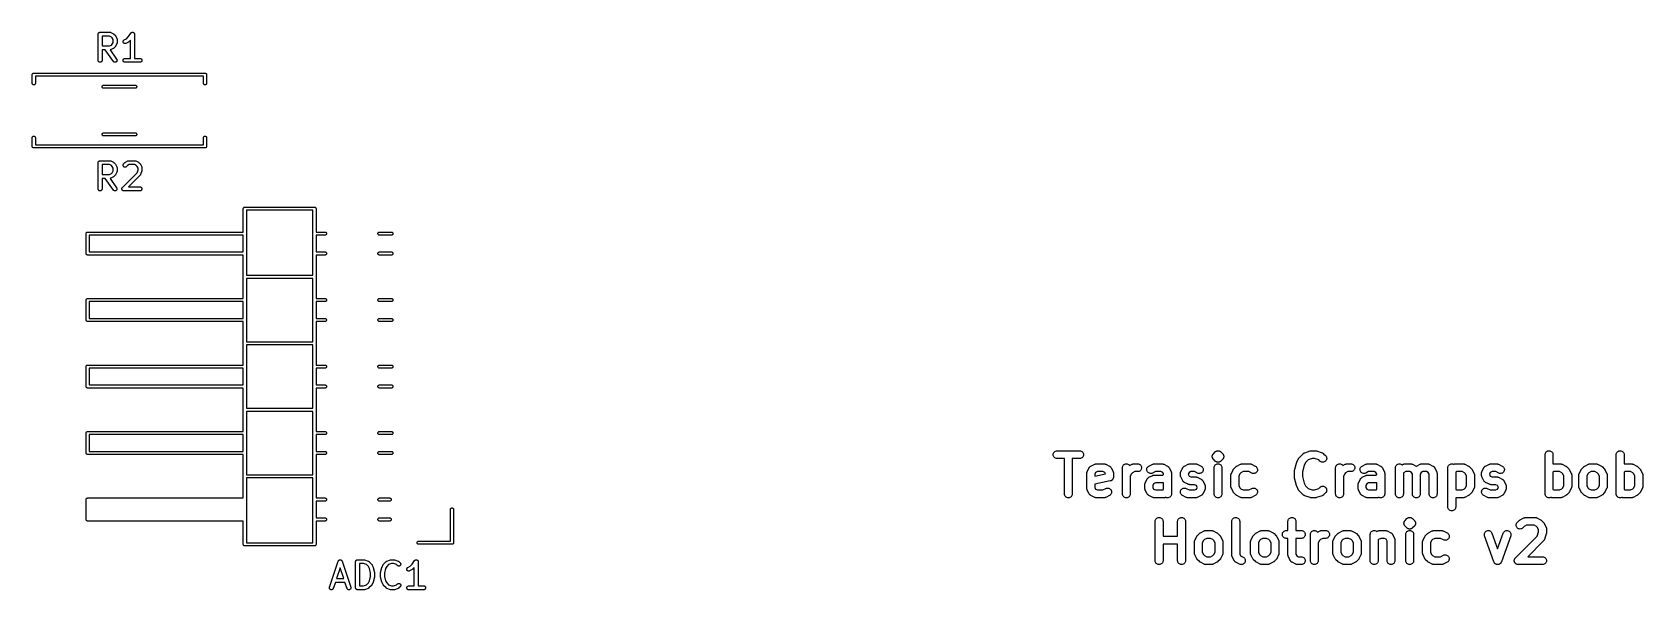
# Model space of a CAD drawing. Extents: x 89.4 to 162.8, y -140.2 to -79.8.
# Drawn here: x 89.4 to 150.9, y -140.2 to -118.9 of the extents above.
import ezdxf

# ---------------------------------------------------------------- set-up
doc = ezdxf.new("R2010")
doc.units = 0
doc.header["$MEASUREMENT"] = 0
doc.layers.add('BLACK', color=7, linetype='CONTINUOUS')

msp = doc.modelspace()

# ---------------------------------------------------------------- linework, layer by layer
at = {"layer": 'BLACK', "linetype": 'CONTINUOUS'}
for p, q in [((91.8969, -119.001), (91.8977, -118.994)), ((91.8969, -119.002), (91.8969, -119.001)), ((91.8969, -120.002), (91.8969, -119.002)), ((91.8969, -119.002), (91.8969, -119.002)), ((91.8969, -119.002), (91.8969, -119.002)), ((91.8969, -119.002), (91.8969, -119.002)), ((91.8977, -118.994), (91.8984, -118.987)), ((91.8984, -118.987), (91.8985, -118.987)), ((91.8985, -118.987), (91.9007, -118.98)), ((91.8985, -118.987), (91.8985, -118.987)), ((91.9007, -118.98), (91.9028, -118.973)), ((91.9028, -118.973), (91.9029, -118.973)), ((91.9029, -118.973), (91.903, -118.973)), ((91.903, -118.973), (91.9064, -118.967)), ((91.9064, -118.967), (91.9097, -118.96)), ((91.9097, -118.96), (91.9099, -118.96)), ((91.9099, -118.96), (91.91, -118.96)), ((91.91, -118.96), (91.9146, -118.955)), ((91.9146, -118.955), (91.9191, -118.949)), ((91.9191, -118.949), (91.9193, -118.949)), ((91.9193, -118.949), (91.9194, -118.949)), ((91.9194, -118.949), (91.9249, -118.944)), ((91.9249, -118.944), (91.9304, -118.94)), ((91.9304, -118.94), (91.9306, -118.94)), ((91.9306, -118.94), (91.9308, -118.94)), ((91.9308, -118.94), (91.9371, -118.936)), ((91.9371, -118.936), (91.9433, -118.933)), ((91.9433, -118.933), (91.9436, -118.933)), ((91.9436, -118.933), (91.9438, -118.933)), ((91.9438, -118.933), (91.9506, -118.931)), ((91.9506, -118.931), (91.9573, -118.929)), ((91.9573, -118.929), (91.9576, -118.929)), ((91.9576, -118.929), (91.9578, -118.929)), ((91.9578, -118.929), (91.9649, -118.928)), ((91.9649, -118.928), (91.9719, -118.927)), ((91.9719, -118.927), (92.3529, -118.927)), ((92.0469, -119.077), (92.0469, -119.451)), ((92.3352, -119.077), (92.0469, -119.077)), ((92.4037, -119.112), (92.3352, -119.077)), ((92.3529, -118.927), (92.3539, -118.927)), ((92.3539, -118.927), (92.3561, -118.928)), ((92.3561, -118.928), (92.3583, -118.928)), ((92.3583, -118.928), (92.3634, -118.928)), ((92.3634, -118.928), (92.3684, -118.929)), ((92.3684, -118.929), (92.3705, -118.93)), ((92.3705, -118.93), (92.3727, -118.93)), ((92.3727, -118.93), (92.3775, -118.932)), ((92.3775, -118.932), (92.3824, -118.933)), ((92.3824, -118.933), (92.3843, -118.935)), ((92.3843, -118.935), (92.3864, -118.935)), ((92.3864, -118.935), (92.4816, -118.983)), ((92.4341, -119.142), (92.4037, -119.112)), ((92.4683, -119.211), (92.4341, -119.142)), ((92.4341, -119.387), (92.4683, -119.318)), ((92.4683, -119.318), (92.4683, -119.211)), ((92.4816, -118.983), (92.4826, -118.983)), ((92.4826, -118.983), (92.4861, -118.986)), ((92.4861, -118.986), (92.4898, -118.988)), ((92.4898, -118.988), (92.4922, -118.99)), ((92.4922, -118.99), (92.4949, -118.991)), ((92.4949, -118.991), (92.4979, -118.994)), ((92.4979, -118.994), (92.5011, -118.997)), ((92.5011, -118.997), (92.5487, -119.045)), ((92.5487, -119.045), (92.5495, -119.045)), ((92.5495, -119.045), (92.5521, -119.049)), ((92.5521, -119.049), (92.555, -119.052)), ((92.555, -119.052), (92.5567, -119.054)), ((92.5567, -119.054), (92.5586, -119.057)), ((92.5586, -119.057), (92.5606, -119.061)), ((92.5606, -119.061), (92.5628, -119.064)), ((92.5628, -119.064), (92.6104, -119.159)), ((92.6104, -119.159), (92.6109, -119.16)), ((92.6109, -119.16), (92.6116, -119.162)), ((92.6116, -119.162), (92.6127, -119.164)), ((92.6127, -119.164), (92.6142, -119.169)), ((92.6142, -119.169), (92.6159, -119.174)), ((92.6159, -119.174), (92.6163, -119.176)), ((92.6163, -119.176), (92.6169, -119.178)), ((92.6169, -119.178), (92.6174, -119.183)), ((92.6174, -119.183), (92.6182, -119.188)), ((92.6182, -119.188), (92.6181, -119.191)), ((92.6181, -119.191), (92.6183, -119.193)), ((92.6183, -119.193), (92.6183, -119.336)), ((92.8494, -119.293), (92.8499, -119.278)), ((92.8518, -119.307), (92.8494, -119.293)), ((92.8499, -119.278), (92.8532, -119.264)), ((92.857, -119.321), (92.8518, -119.307)), ((92.8532, -119.264), (92.8592, -119.251)), ((92.8647, -119.334), (92.857, -119.321)), ((92.8592, -119.251), (92.8677, -119.239)), ((92.8677, -119.239), (92.8784, -119.229)), ((92.8784, -119.229), (92.8907, -119.221)), ((92.8907, -119.221), (92.9751, -119.179)), ((93.0531, -119.308), (92.9578, -119.355)), ((92.9751, -119.179), (93.0565, -119.097)), ((93.0566, -119.305), (93.0531, -119.308)), ((93.0565, -119.097), (93.1476, -118.961)), ((93.0604, -119.303), (93.0566, -119.305)), ((93.0628, -119.301), (93.0604, -119.303)), ((93.0655, -119.3), (93.0628, -119.301)), ((93.0685, -119.297), (93.0655, -119.3)), ((93.0718, -119.294), (93.0685, -119.297)), ((93.0726, -119.294), (93.0718, -119.294)), ((93.135, -119.231), (93.0726, -119.294)), ((93.135, -119.927), (93.135, -119.231)), ((93.1476, -118.961), (93.1481, -118.96)), ((93.1481, -118.96), (93.1481, -118.96)), ((93.1481, -118.96), (93.1481, -118.96)), ((93.1481, -118.96), (93.1482, -118.96)), ((93.1482, -118.96), (93.1528, -118.954)), ((93.1528, -118.954), (93.1575, -118.949)), ((93.1575, -118.949), (93.1576, -118.949)), ((93.1576, -118.949), (93.1633, -118.944)), ((93.1576, -118.949), (93.1576, -118.949)), ((93.1633, -118.944), (93.1689, -118.94)), ((93.1689, -118.94), (93.169, -118.94)), ((93.169, -118.94), (93.1756, -118.936)), ((93.169, -118.94), (93.169, -118.94)), ((93.1756, -118.936), (93.1819, -118.933)), ((93.1819, -118.933), (93.182, -118.933)), ((93.182, -118.933), (93.1887, -118.931)), ((93.182, -118.933), (93.182, -118.933)), ((93.1887, -118.931), (93.1959, -118.929)), ((93.1959, -118.929), (93.196, -118.929)), ((93.196, -118.929), (93.1961, -118.929)), ((93.1961, -118.929), (93.2029, -118.928)), ((93.2029, -118.928), (93.2105, -118.927)), ((93.2105, -118.927), (93.2106, -118.927)), ((93.2106, -118.927), (93.2106, -118.927)), ((93.2106, -118.927), (93.2178, -118.928)), ((93.2178, -118.928), (93.2251, -118.929)), ((93.2251, -118.929), (93.2251, -118.929)), ((93.2251, -118.929), (93.2252, -118.929)), ((93.2252, -118.929), (93.232, -118.931)), ((93.232, -118.931), (93.2391, -118.933)), ((93.2391, -118.933), (93.2391, -118.933)), ((93.2391, -118.933), (93.2392, -118.933)), ((93.2392, -118.933), (93.2452, -118.937)), ((93.2452, -118.937), (93.2519, -118.94)), ((93.2519, -118.94), (93.252, -118.94)), ((93.252, -118.94), (93.252, -118.94)), ((93.252, -118.94), (93.2572, -118.945)), ((93.2572, -118.945), (93.2632, -118.95)), ((93.2632, -118.95), (93.2633, -118.95)), ((93.2633, -118.95), (93.2633, -118.95)), ((93.2633, -118.95), (93.2679, -118.955)), ((93.2679, -118.955), (93.2725, -118.961)), ((93.2725, -118.961), (93.2725, -118.961)), ((93.2725, -118.961), (93.2725, -118.961)), ((93.2725, -118.961), (93.276, -118.967)), ((93.276, -118.967), (93.2793, -118.974)), ((93.2793, -118.974), (93.2794, -118.974)), ((93.2794, -118.974), (93.2794, -118.974)), ((93.2794, -118.974), (93.2814, -118.981)), ((93.2814, -118.981), (93.2836, -118.988)), ((93.2836, -118.988), (93.2836, -118.988)), ((93.2836, -118.988), (93.2836, -118.988)), ((93.2836, -118.988), (93.2843, -118.995)), ((93.2843, -118.995), (93.285, -119.002)), ((93.285, -119.002), (93.285, -119.927)), ((92.0469, -119.451), (92.3352, -119.451)), ((92.171, -119.601), (92.0469, -119.601)), ((92.0469, -119.601), (92.0469, -120.002)), ((92.4819, -120.045), (92.171, -119.601)), ((92.3352, -119.451), (92.4037, -119.417)), ((92.3551, -119.601), (92.354, -119.601)), ((92.354, -119.601), (92.6048, -119.959)), ((92.3573, -119.601), (92.3551, -119.601)), ((92.3623, -119.6), (92.3573, -119.601)), ((92.3674, -119.6), (92.3623, -119.6)), ((92.3695, -119.599), (92.3674, -119.6)), ((92.3717, -119.599), (92.3695, -119.599)), ((92.3765, -119.597), (92.3717, -119.599)), ((92.3814, -119.596), (92.3765, -119.597)), ((92.3834, -119.594), (92.3814, -119.596)), ((92.3855, -119.594), (92.3834, -119.594)), ((92.3864, -119.593), (92.3855, -119.594)), ((92.4816, -119.546), (92.3864, -119.593)), ((92.4037, -119.417), (92.4341, -119.387)), ((92.4852, -119.543), (92.4816, -119.546)), ((92.4889, -119.541), (92.4852, -119.543)), ((92.4914, -119.54), (92.4889, -119.541)), ((92.494, -119.538), (92.4914, -119.54)), ((92.4971, -119.535), (92.494, -119.538)), ((92.5004, -119.532), (92.4971, -119.535)), ((92.5011, -119.532), (92.5004, -119.532)), ((92.5487, -119.484), (92.5011, -119.532)), ((92.5514, -119.481), (92.5487, -119.484)), ((92.5544, -119.478), (92.5514, -119.481)), ((92.5561, -119.475), (92.5544, -119.478)), ((92.558, -119.473), (92.5561, -119.475)), ((92.56, -119.469), (92.558, -119.473)), ((92.5623, -119.465), (92.56, -119.469)), ((92.5628, -119.464), (92.5623, -119.465)), ((92.6104, -119.369), (92.5628, -119.464)), ((92.6112, -119.367), (92.6104, -119.369)), ((92.6123, -119.365), (92.6112, -119.367)), ((92.6138, -119.36), (92.6123, -119.365)), ((92.6157, -119.356), (92.6138, -119.36)), ((92.616, -119.353), (92.6157, -119.356)), ((92.6167, -119.351), (92.616, -119.353)), ((92.6173, -119.346), (92.6167, -119.351)), ((92.6181, -119.341), (92.6173, -119.346)), ((92.6183, -119.337), (92.6181, -119.339)), ((92.6181, -119.339), (92.6181, -119.341)), ((92.6183, -119.336), (92.6183, -119.337)), ((92.8747, -119.344), (92.8647, -119.334)), ((92.8865, -119.353), (92.8747, -119.344)), ((92.8828, -119.94), (92.8957, -119.933)), ((92.8998, -119.359), (92.8865, -119.353)), ((92.8957, -119.933), (92.9097, -119.929)), ((92.9141, -119.362), (92.8998, -119.359)), ((92.9097, -119.929), (92.9243, -119.927)), ((92.9287, -119.363), (92.9141, -119.362)), ((92.9243, -119.927), (93.135, -119.927)), ((92.9431, -119.361), (92.9287, -119.363)), ((92.9569, -119.356), (92.9431, -119.361)), ((92.9578, -119.355), (92.9569, -119.356)), ((93.285, -119.927), (93.4957, -119.927)), ((93.4957, -119.927), (93.4968, -119.927)), ((93.4968, -119.927), (93.5113, -119.929)), ((93.5113, -119.929), (93.5253, -119.933)), ((93.5253, -119.933), (93.5381, -119.94)), ((89.3797, -120.55), (89.3809, -120.538)), ((89.38, -120.553), (89.3797, -120.55)), ((89.3809, -120.538), (89.3843, -120.527)), ((89.3843, -120.527), (89.3899, -120.517)), ((89.3899, -120.517), (89.3974, -120.507)), ((89.3974, -120.507), (89.4065, -120.5)), ((89.4065, -120.5), (89.4169, -120.494)), ((89.4169, -120.494), (89.4282, -120.491)), ((89.4282, -120.491), (89.4371, -120.49)), ((89.4371, -120.49), (89.4371, -120.49)), ((89.4371, -120.49), (89.44, -120.49)), ((89.44, -120.49), (89.4429, -120.49)), ((89.4429, -120.49), (95.9771, -120.49)), ((91.8983, -120.017), (91.8969, -120.002)), ((91.9026, -120.031), (91.8983, -120.017)), ((91.9094, -120.044), (91.9026, -120.031)), ((91.9187, -120.055), (91.9094, -120.044)), ((91.93, -120.065), (91.9187, -120.055)), ((91.9428, -120.072), (91.93, -120.065)), ((91.9568, -120.076), (91.9428, -120.072)), ((91.9714, -120.077), (91.9568, -120.076)), ((91.986, -120.076), (91.9714, -120.077)), ((92, -120.072), (91.986, -120.076)), ((92.013, -120.065), (92, -120.072)), ((92.0244, -120.056), (92.013, -120.065)), ((92.0338, -120.045), (92.0244, -120.056)), ((92.0408, -120.032), (92.0338, -120.045)), ((92.0453, -120.018), (92.0408, -120.032)), ((92.0469, -120.003), (92.0453, -120.018)), ((92.0469, -120.002), (92.0469, -120.003)), ((92.4914, -120.057), (92.4819, -120.045)), ((92.5029, -120.066), (92.4914, -120.057)), ((92.516, -120.072), (92.5029, -120.066)), ((92.53, -120.076), (92.516, -120.072)), ((92.5446, -120.077), (92.53, -120.076)), ((92.5592, -120.076), (92.5446, -120.077)), ((92.5731, -120.071), (92.5592, -120.076)), ((92.5859, -120.064), (92.5731, -120.071)), ((92.5971, -120.055), (92.5859, -120.064)), ((92.6062, -120.043), (92.5971, -120.055)), ((92.6048, -119.959), (92.6054, -119.96)), ((92.6054, -119.96), (92.6124, -119.973)), ((92.613, -120.03), (92.6062, -120.043)), ((92.6124, -119.973), (92.6167, -119.987)), ((92.6171, -120.016), (92.613, -120.03)), ((92.6167, -119.987), (92.6183, -120.002)), ((92.6183, -120.002), (92.6171, -120.016)), ((92.8493, -120.002), (92.8508, -119.987)), ((92.8506, -120.016), (92.8493, -120.002)), ((92.8547, -120.03), (92.8506, -120.016)), ((92.8508, -119.987), (92.8551, -119.973)), ((92.8615, -120.043), (92.8547, -120.03)), ((92.8551, -119.973), (92.8621, -119.96)), ((92.8707, -120.055), (92.8615, -120.043)), ((92.8621, -119.96), (92.8714, -119.949)), ((92.8819, -120.064), (92.8707, -120.055)), ((92.8714, -119.949), (92.8828, -119.94)), ((92.8947, -120.071), (92.8819, -120.064)), ((92.9087, -120.076), (92.8947, -120.071)), ((92.9232, -120.077), (92.9087, -120.076)), ((92.9243, -120.077), (92.9232, -120.077)), ((93.4957, -120.077), (92.9243, -120.077)), ((93.5103, -120.076), (93.4957, -120.077)), ((93.5243, -120.072), (93.5103, -120.076)), ((93.5372, -120.065), (93.5243, -120.072)), ((93.5486, -120.056), (93.5372, -120.065)), ((93.5381, -119.94), (93.5493, -119.95)), ((93.5579, -120.044), (93.5486, -120.056)), ((93.5493, -119.95), (93.5585, -119.961)), ((93.5649, -120.031), (93.5579, -120.044)), ((93.5585, -119.961), (93.5653, -119.974)), ((93.5692, -120.017), (93.5649, -120.031)), ((93.5653, -119.974), (93.5694, -119.988)), ((93.5707, -120.003), (93.5692, -120.017)), ((93.5694, -119.988), (93.5707, -120.003)), ((95.9771, -120.49), (95.98, -120.49)), ((95.98, -120.49), (95.9829, -120.49)), ((95.9829, -120.49), (95.9829, -120.49)), ((95.9829, -120.49), (95.9918, -120.491)), ((95.9918, -120.491), (96.0031, -120.494)), ((96.0031, -120.494), (96.0135, -120.5)), ((96.0135, -120.5), (96.0226, -120.507)), ((96.0226, -120.507), (96.0301, -120.517)), ((96.0301, -120.517), (96.0357, -120.527)), ((96.0357, -120.527), (96.0391, -120.538)), ((96.0391, -120.538), (96.0403, -120.55)), ((96.0403, -120.55), (96.04, -120.553)), ((89.38, -120.883), (89.38, -120.553)), ((89.3809, -120.892), (89.38, -120.883)), ((89.3843, -120.903), (89.3809, -120.892)), ((89.3899, -120.913), (89.3843, -120.903)), ((89.3974, -120.923), (89.3899, -120.913)), ((89.4065, -120.93), (89.3974, -120.923)), ((89.4169, -120.936), (89.4065, -120.93)), ((89.4282, -120.939), (89.4169, -120.936)), ((89.44, -120.94), (89.4282, -120.939)), ((89.4518, -120.939), (89.44, -120.94)), ((89.4631, -120.936), (89.4518, -120.939)), ((89.4735, -120.93), (89.4631, -120.936)), ((89.4826, -120.923), (89.4735, -120.93)), ((89.4901, -120.913), (89.4826, -120.923)), ((89.4957, -120.903), (89.4901, -120.913)), ((89.4991, -120.892), (89.4957, -120.903)), ((89.5, -120.883), (89.4991, -120.892)), ((95.92, -120.61), (89.5, -120.61)), ((89.5, -120.61), (89.5, -120.883)), ((92.0476, -121.01), (92.0488, -120.998)), ((92.0488, -121.022), (92.0476, -121.01)), ((92.0488, -120.998), (92.0522, -120.987)), ((92.0522, -121.033), (92.0488, -121.022)), ((92.0522, -120.987), (92.0578, -120.977)), ((92.0578, -121.043), (92.0522, -121.033)), ((92.0578, -120.977), (92.0653, -120.967)), ((92.0653, -121.053), (92.0578, -121.043)), ((92.0653, -120.967), (92.0744, -120.96)), ((92.0744, -121.06), (92.0653, -121.053)), ((92.0744, -120.96), (92.0849, -120.954)), ((92.0849, -121.066), (92.0744, -121.06)), ((92.0849, -120.954), (92.0962, -120.951)), ((92.0962, -121.069), (92.0849, -121.066)), ((92.0962, -120.951), (92.105, -120.95)), ((92.105, -121.07), (92.0962, -121.069)), ((92.105, -120.95), (93.315, -120.95)), ((93.315, -121.07), (92.105, -121.07)), ((93.315, -120.95), (93.3238, -120.951)), ((93.3238, -121.069), (93.315, -121.07)), ((93.3238, -120.951), (93.3351, -120.954)), ((93.3351, -121.066), (93.3238, -121.069)), ((93.3351, -120.954), (93.3456, -120.96)), ((93.3456, -121.06), (93.3351, -121.066)), ((93.3456, -120.96), (93.3547, -120.967)), ((93.3547, -121.053), (93.3456, -121.06)), ((93.3547, -120.967), (93.3622, -120.977)), ((93.3622, -121.043), (93.3547, -121.053)), ((93.3622, -120.977), (93.3678, -120.987)), ((93.3678, -121.033), (93.3622, -121.043)), ((93.3678, -120.987), (93.3712, -120.998)), ((93.3712, -121.022), (93.3678, -121.033)), ((93.3712, -120.998), (93.3724, -121.01)), ((93.3724, -121.01), (93.3712, -121.022)), ((95.92, -120.883), (95.92, -120.61)), ((95.9209, -120.892), (95.92, -120.883)), ((95.9243, -120.903), (95.9209, -120.892)), ((95.9299, -120.913), (95.9243, -120.903)), ((95.9374, -120.923), (95.9299, -120.913)), ((95.9465, -120.93), (95.9374, -120.923)), ((95.9569, -120.936), (95.9465, -120.93)), ((95.9682, -120.939), (95.9569, -120.936)), ((95.98, -120.94), (95.9682, -120.939)), ((95.9918, -120.939), (95.98, -120.94)), ((96.0031, -120.936), (95.9918, -120.939)), ((96.0135, -120.93), (96.0031, -120.936)), ((96.0226, -120.923), (96.0135, -120.93)), ((96.0301, -120.913), (96.0226, -120.923)), ((96.0357, -120.903), (96.0301, -120.913)), ((96.0391, -120.892), (96.0357, -120.903)), ((96.04, -120.883), (96.0391, -120.892)), ((96.04, -120.553), (96.04, -120.883)), ((89.38, -122.957), (89.3809, -122.948)), ((89.38, -123.287), (89.38, -122.957)), ((89.3809, -122.948), (89.3843, -122.937)), ((89.3843, -122.937), (89.3899, -122.927)), ((89.3899, -122.927), (89.3974, -122.917)), ((89.3974, -122.917), (89.4065, -122.91)), ((89.4065, -122.91), (89.4169, -122.904)), ((89.4169, -122.904), (89.4282, -122.901)), ((89.4282, -122.901), (89.44, -122.9)), ((89.44, -122.9), (89.4518, -122.901)), ((89.4518, -122.901), (89.4631, -122.904)), ((89.4631, -122.904), (89.4735, -122.91)), ((89.4735, -122.91), (89.4826, -122.917)), ((89.4826, -122.917), (89.4901, -122.927)), ((89.4901, -122.927), (89.4957, -122.937)), ((89.4957, -122.937), (89.4991, -122.948)), ((89.4991, -122.948), (89.5, -122.957)), ((89.5, -122.957), (89.5, -123.23)), ((92.0476, -122.83), (92.0488, -122.818)), ((92.0488, -122.842), (92.0476, -122.83)), ((92.0488, -122.818), (92.0522, -122.807)), ((92.0522, -122.853), (92.0488, -122.842)), ((92.0522, -122.807), (92.0578, -122.797)), ((92.0578, -122.863), (92.0522, -122.853)), ((92.0578, -122.797), (92.0653, -122.787)), ((92.0653, -122.873), (92.0578, -122.863)), ((92.0653, -122.787), (92.0744, -122.78)), ((92.0744, -122.88), (92.0653, -122.873)), ((92.0744, -122.78), (92.0849, -122.774)), ((92.0849, -122.886), (92.0744, -122.88)), ((92.0849, -122.774), (92.0962, -122.771)), ((92.0962, -122.889), (92.0849, -122.886)), ((92.0962, -122.771), (92.105, -122.77)), ((92.105, -122.89), (92.0962, -122.889)), ((92.105, -122.77), (93.315, -122.77)), ((93.315, -122.89), (92.105, -122.89)), ((93.315, -122.77), (93.3238, -122.771)), ((93.3238, -122.889), (93.315, -122.89)), ((93.3238, -122.771), (93.3351, -122.774)), ((93.3351, -122.886), (93.3238, -122.889)), ((93.3351, -122.774), (93.3456, -122.78)), ((93.3456, -122.88), (93.3351, -122.886)), ((93.3456, -122.78), (93.3547, -122.787)), ((93.3547, -122.873), (93.3456, -122.88)), ((93.3547, -122.787), (93.3622, -122.797)), ((93.3622, -122.863), (93.3547, -122.873)), ((93.3622, -122.797), (93.3678, -122.807)), ((93.3678, -122.853), (93.3622, -122.863)), ((93.3678, -122.807), (93.3712, -122.818)), ((93.3712, -122.842), (93.3678, -122.853)), ((93.3712, -122.818), (93.3724, -122.83)), ((93.3724, -122.83), (93.3712, -122.842)), ((95.92, -122.957), (95.9209, -122.948)), ((95.92, -123.23), (95.92, -122.957)), ((95.9209, -122.948), (95.9243, -122.937)), ((95.9243, -122.937), (95.9299, -122.927)), ((95.9299, -122.927), (95.9374, -122.917)), ((95.9374, -122.917), (95.9465, -122.91)), ((95.9465, -122.91), (95.9569, -122.904)), ((95.9569, -122.904), (95.9682, -122.901)), ((95.9682, -122.901), (95.98, -122.9)), ((95.98, -122.9), (95.9918, -122.901)), ((95.9918, -122.901), (96.0031, -122.904)), ((96.0031, -122.904), (96.0135, -122.91)), ((96.0135, -122.91), (96.0226, -122.917)), ((96.0226, -122.917), (96.0301, -122.927)), ((96.0301, -122.927), (96.0357, -122.937)), ((96.0357, -122.937), (96.0391, -122.948)), ((96.0391, -122.948), (96.04, -122.957)), ((96.04, -122.957), (96.04, -123.287)), ((89.3797, -123.29), (89.38, -123.287)), ((89.3809, -123.302), (89.3797, -123.29)), ((89.3843, -123.313), (89.3809, -123.302)), ((89.3899, -123.323), (89.3843, -123.313)), ((89.3974, -123.333), (89.3899, -123.323)), ((89.4065, -123.34), (89.3974, -123.333)), ((89.4169, -123.346), (89.4065, -123.34)), ((89.4282, -123.349), (89.4169, -123.346)), ((89.4371, -123.35), (89.4282, -123.349)), ((89.44, -123.35), (89.4371, -123.35)), ((89.4371, -123.35), (89.4371, -123.35)), ((89.4429, -123.35), (89.44, -123.35)), ((95.9771, -123.35), (89.4429, -123.35)), ((89.5, -123.23), (95.92, -123.23)), ((95.98, -123.35), (95.9771, -123.35)), ((95.9829, -123.35), (95.98, -123.35)), ((95.9918, -123.349), (95.9829, -123.35)), ((95.9829, -123.35), (95.9829, -123.35)), ((96.0031, -123.346), (95.9918, -123.349)), ((96.0135, -123.34), (96.0031, -123.346)), ((96.0226, -123.333), (96.0135, -123.34)), ((96.0301, -123.323), (96.0226, -123.333)), ((96.0357, -123.313), (96.0301, -123.323)), ((96.0391, -123.302), (96.0357, -123.313)), ((96.0403, -123.29), (96.0391, -123.302)), ((96.04, -123.287), (96.0403, -123.29)), ((91.8969, -123.911), (91.8977, -123.904)), ((91.8969, -123.912), (91.8969, -123.911)), ((91.8969, -124.912), (91.8969, -123.912)), ((91.8969, -123.912), (91.8969, -123.912)), ((91.8969, -123.912), (91.8969, -123.912)), ((91.8969, -123.912), (91.8969, -123.912)), ((91.8977, -123.904), (91.8984, -123.897)), ((91.8984, -123.897), (91.8985, -123.897)), ((91.8985, -123.897), (91.9007, -123.89)), ((91.8985, -123.897), (91.8985, -123.897)), ((91.9007, -123.89), (91.9028, -123.883)), ((91.9028, -123.883), (91.9029, -123.883)), ((91.9029, -123.883), (91.903, -123.883)), ((91.903, -123.883), (91.9064, -123.877)), ((91.9064, -123.877), (91.9097, -123.87)), ((91.9097, -123.87), (91.9099, -123.87)), ((91.9099, -123.87), (91.91, -123.87)), ((91.91, -123.87), (91.9146, -123.865)), ((91.9146, -123.865), (91.9191, -123.859)), ((91.9191, -123.859), (91.9193, -123.859)), ((91.9193, -123.859), (91.9194, -123.859)), ((91.9194, -123.859), (91.9249, -123.854)), ((91.9249, -123.854), (91.9304, -123.85)), ((91.9304, -123.85), (91.9306, -123.85)), ((91.9306, -123.85), (91.9308, -123.85)), ((91.9308, -123.85), (91.9371, -123.846)), ((91.9371, -123.846), (91.9433, -123.843)), ((91.9433, -123.843), (91.9436, -123.843)), ((91.9436, -123.843), (91.9438, -123.843)), ((91.9438, -123.843), (91.9506, -123.841)), ((91.9506, -123.841), (91.9573, -123.839)), ((91.9573, -123.839), (91.9576, -123.839)), ((91.9576, -123.839), (91.9578, -123.839)), ((91.9578, -123.839), (91.9649, -123.838)), ((91.9649, -123.838), (91.9719, -123.837)), ((91.9719, -123.837), (92.3529, -123.837)), ((92.0469, -123.987), (92.0469, -124.361)), ((92.3352, -123.987), (92.0469, -123.987)), ((92.4037, -124.022), (92.3352, -123.987)), ((92.3529, -123.837), (92.3539, -123.837)), ((92.3539, -123.837), (92.3561, -123.838)), ((92.3561, -123.838), (92.3583, -123.838)), ((92.3583, -123.838), (92.3634, -123.838)), ((92.3634, -123.838), (92.3684, -123.839)), ((92.3684, -123.839), (92.3705, -123.84)), ((92.3705, -123.84), (92.3727, -123.84)), ((92.3727, -123.84), (92.3775, -123.842)), ((92.3775, -123.842), (92.3824, -123.843)), ((92.3824, -123.843), (92.3843, -123.845)), ((92.3843, -123.845), (92.3864, -123.845)), ((92.3864, -123.845), (92.4816, -123.893)), ((92.4341, -124.052), (92.4037, -124.022)), ((92.4683, -124.121), (92.4341, -124.052)), ((92.4341, -124.297), (92.4683, -124.228)), ((92.4683, -124.228), (92.4683, -124.121)), ((92.4816, -123.893), (92.4826, -123.893)), ((92.4826, -123.893), (92.4861, -123.896)), ((92.4861, -123.896), (92.4898, -123.898)), ((92.4898, -123.898), (92.4922, -123.9)), ((92.4922, -123.9), (92.4949, -123.901)), ((92.4949, -123.901), (92.4979, -123.904)), ((92.4979, -123.904), (92.5011, -123.907)), ((92.5011, -123.907), (92.5487, -123.955)), ((92.5487, -123.955), (92.5495, -123.955)), ((92.5495, -123.955), (92.5521, -123.959)), ((92.5521, -123.959), (92.555, -123.962)), ((92.555, -123.962), (92.5567, -123.964)), ((92.5567, -123.964), (92.5586, -123.967)), ((92.5586, -123.967), (92.5606, -123.971)), ((92.5606, -123.971), (92.5628, -123.974)), ((92.5628, -123.974), (92.6104, -124.069)), ((92.6104, -124.069), (92.6109, -124.07)), ((92.6109, -124.07), (92.6116, -124.072)), ((92.6116, -124.072), (92.6127, -124.074)), ((92.6127, -124.074), (92.6142, -124.079)), ((92.6142, -124.079), (92.6159, -124.084)), ((92.6159, -124.084), (92.6163, -124.086)), ((92.6163, -124.086), (92.6169, -124.088)), ((92.6169, -124.088), (92.6174, -124.093)), ((92.6174, -124.093), (92.6182, -124.098)), ((92.6182, -124.098), (92.6181, -124.101)), ((92.6181, -124.101), (92.6183, -124.103)), ((92.6183, -124.103), (92.6183, -124.246)), ((92.8493, -124.007), (92.8508, -123.993)), ((92.8507, -124.022), (92.8493, -124.007)), ((92.8548, -124.036), (92.8507, -124.022)), ((92.8508, -123.993), (92.855, -123.979)), ((92.8617, -124.049), (92.8548, -124.036)), ((92.855, -123.979), (92.862, -123.966)), ((92.8709, -124.06), (92.8617, -124.049)), ((92.862, -123.966), (92.8713, -123.955)), ((92.8821, -124.07), (92.8709, -124.06)), ((92.8713, -123.955), (92.9189, -123.907)), ((92.895, -124.077), (92.8821, -124.07)), ((92.9089, -124.081), (92.895, -124.077)), ((92.9235, -124.083), (92.9089, -124.081)), ((92.9189, -123.907), (92.9196, -123.906)), ((92.9196, -123.906), (92.9229, -123.904)), ((92.9229, -123.904), (92.926, -123.901)), ((92.9381, -124.081), (92.9235, -124.083)), ((92.926, -123.901), (92.9286, -123.899)), ((92.9286, -123.899), (92.9311, -123.897)), ((92.9311, -123.897), (92.9348, -123.895)), ((92.9348, -123.895), (92.9384, -123.893)), ((92.9521, -124.077), (92.9381, -124.081)), ((92.9384, -123.893), (93.0336, -123.845)), ((92.9651, -124.071), (92.9521, -124.077)), ((92.9766, -124.061), (92.9651, -124.071)), ((92.9773, -124.061), (92.9766, -124.061)), ((93.0163, -124.022), (92.9773, -124.061)), ((93.0848, -123.987), (93.0163, -124.022)), ((93.0336, -123.845), (93.0345, -123.845)), ((93.0345, -123.845), (93.0366, -123.844)), ((93.0366, -123.844), (93.0386, -123.843)), ((93.0386, -123.843), (93.0435, -123.842)), ((93.0435, -123.842), (93.0483, -123.84)), ((93.0483, -123.84), (93.0505, -123.839)), ((93.0505, -123.839), (93.0526, -123.839)), ((93.0526, -123.839), (93.0577, -123.838)), ((93.0577, -123.838), (93.0627, -123.838)), ((93.0627, -123.838), (93.0649, -123.838)), ((93.0649, -123.838), (93.0671, -123.837)), ((93.0671, -123.837), (93.3052, -123.837)), ((93.2875, -123.987), (93.0848, -123.987)), ((93.356, -124.022), (93.2875, -123.987)), ((93.3052, -123.837), (93.3063, -123.837)), ((93.3063, -123.837), (93.3085, -123.838)), ((93.3085, -123.838), (93.3107, -123.838)), ((93.3107, -123.838), (93.3157, -123.838)), ((93.3157, -123.838), (93.3208, -123.839)), ((93.3208, -123.839), (93.3229, -123.84)), ((93.3229, -123.84), (93.3251, -123.84)), ((93.3251, -123.84), (93.3299, -123.842)), ((93.3299, -123.842), (93.3348, -123.843)), ((93.3348, -123.843), (93.3367, -123.845)), ((93.3367, -123.845), (93.3388, -123.845)), ((93.3388, -123.845), (93.434, -123.893)), ((93.3865, -124.052), (93.356, -124.022)), ((93.3825, -124.3), (93.4207, -124.186)), ((93.4207, -124.121), (93.3865, -124.052)), ((93.4207, -124.186), (93.4207, -124.121)), ((93.434, -123.893), (93.435, -123.893)), ((93.435, -123.893), (93.4385, -123.896)), ((93.4385, -123.896), (93.4422, -123.898)), ((93.4422, -123.898), (93.4446, -123.9)), ((93.4446, -123.9), (93.4472, -123.901)), ((93.4472, -123.901), (93.4503, -123.904)), ((93.4503, -123.904), (93.4535, -123.907)), ((93.4535, -123.907), (93.5011, -123.955)), ((93.5011, -123.955), (93.5019, -123.955)), ((93.5019, -123.955), (93.5045, -123.959)), ((93.5045, -123.959), (93.5074, -123.962)), ((93.5074, -123.962), (93.509, -123.964)), ((93.509, -123.964), (93.511, -123.967)), ((93.511, -123.967), (93.5129, -123.971)), ((93.5129, -123.971), (93.5152, -123.974)), ((93.5152, -123.974), (93.5628, -124.069)), ((93.5669, -124.222), (93.5192, -124.365)), ((93.5628, -124.069), (93.5633, -124.07)), ((93.5633, -124.07), (93.564, -124.072)), ((93.564, -124.072), (93.5651, -124.074)), ((93.5651, -124.074), (93.5665, -124.079)), ((93.5665, -124.079), (93.5683, -124.084)), ((93.5678, -124.218), (93.5669, -124.222)), ((93.5691, -124.214), (93.5678, -124.218)), ((93.5683, -124.084), (93.5686, -124.086)), ((93.5686, -124.086), (93.5693, -124.088)), ((93.5694, -124.211), (93.5691, -124.214)), ((93.5693, -124.088), (93.5698, -124.093)), ((93.5701, -124.208), (93.5694, -124.211)), ((93.5698, -124.093), (93.5706, -124.098)), ((93.5702, -124.203), (93.5701, -124.208)), ((93.5707, -124.199), (93.5702, -124.203)), ((93.5706, -124.098), (93.5705, -124.101)), ((93.5705, -124.101), (93.5707, -124.103)), ((93.5707, -124.103), (93.5707, -124.198)), ((93.5707, -124.198), (93.5707, -124.199)), ((92.0469, -124.361), (92.3352, -124.361)), ((92.171, -124.511), (92.0469, -124.511)), ((92.0469, -124.511), (92.0469, -124.912)), ((92.4819, -124.955), (92.171, -124.511)), ((92.3352, -124.361), (92.4037, -124.327)), ((92.3551, -124.511), (92.354, -124.511)), ((92.354, -124.511), (92.6048, -124.869)), ((92.3573, -124.511), (92.3551, -124.511)), ((92.3623, -124.51), (92.3573, -124.511)), ((92.3674, -124.51), (92.3623, -124.51)), ((92.3695, -124.509), (92.3674, -124.51)), ((92.3717, -124.509), (92.3695, -124.509)), ((92.3765, -124.507), (92.3717, -124.509)), ((92.3814, -124.506), (92.3765, -124.507)), ((92.3834, -124.504), (92.3814, -124.506)), ((92.3855, -124.504), (92.3834, -124.504)), ((92.3864, -124.503), (92.3855, -124.504)), ((92.4816, -124.456), (92.3864, -124.503)), ((92.4037, -124.327), (92.4341, -124.297)), ((92.4852, -124.453), (92.4816, -124.456)), ((92.4889, -124.451), (92.4852, -124.453)), ((92.4914, -124.45), (92.4889, -124.451)), ((92.494, -124.448), (92.4914, -124.45)), ((92.4971, -124.445), (92.494, -124.448)), ((92.5004, -124.442), (92.4971, -124.445)), ((92.5011, -124.442), (92.5004, -124.442)), ((92.5487, -124.394), (92.5011, -124.442)), ((92.5514, -124.391), (92.5487, -124.394)), ((92.5544, -124.388), (92.5514, -124.391)), ((92.5561, -124.385), (92.5544, -124.388)), ((92.558, -124.383), (92.5561, -124.385)), ((92.56, -124.379), (92.558, -124.383)), ((92.5623, -124.375), (92.56, -124.379)), ((92.5628, -124.374), (92.5623, -124.375)), ((92.6104, -124.279), (92.5628, -124.374)), ((92.6112, -124.277), (92.6104, -124.279)), ((92.6123, -124.275), (92.6112, -124.277)), ((92.6138, -124.27), (92.6123, -124.275)), ((92.6157, -124.266), (92.6138, -124.27)), ((92.616, -124.263), (92.6157, -124.266)), ((92.6167, -124.261), (92.616, -124.263)), ((92.6173, -124.256), (92.6167, -124.261)), ((92.6181, -124.251), (92.6173, -124.256)), ((92.6183, -124.247), (92.6181, -124.249)), ((92.6181, -124.249), (92.6181, -124.251)), ((92.6183, -124.246), (92.6183, -124.247)), ((92.8236, -124.859), (93.3825, -124.3)), ((93.5011, -124.394), (93.0577, -124.837)), ((93.0577, -124.837), (93.4957, -124.837)), ((93.4957, -124.837), (93.4968, -124.837)), ((93.4968, -124.837), (93.5113, -124.839)), ((93.5025, -124.392), (93.5011, -124.394)), ((93.5041, -124.391), (93.5025, -124.392)), ((93.5072, -124.387), (93.5041, -124.391)), ((93.5104, -124.383), (93.5072, -124.387)), ((93.5115, -124.381), (93.5104, -124.383)), ((93.5113, -124.839), (93.5253, -124.843)), ((93.5128, -124.379), (93.5115, -124.381)), ((93.5149, -124.374), (93.5128, -124.379)), ((93.5173, -124.37), (93.5149, -124.374)), ((93.518, -124.368), (93.5173, -124.37)), ((93.5189, -124.366), (93.518, -124.368)), ((93.5192, -124.365), (93.5189, -124.366)), ((93.5253, -124.843), (93.5381, -124.85)), ((93.5381, -124.85), (93.5493, -124.86)), ((91.8983, -124.927), (91.8969, -124.912)), ((91.9026, -124.941), (91.8983, -124.927)), ((91.9094, -124.954), (91.9026, -124.941)), ((91.9187, -124.965), (91.9094, -124.954)), ((91.93, -124.975), (91.9187, -124.965)), ((91.9428, -124.982), (91.93, -124.975)), ((91.9568, -124.986), (91.9428, -124.982)), ((91.9714, -124.987), (91.9568, -124.986)), ((91.986, -124.986), (91.9714, -124.987)), ((92, -124.982), (91.986, -124.986)), ((92.013, -124.975), (92, -124.982)), ((92.0244, -124.966), (92.013, -124.975)), ((92.0338, -124.955), (92.0244, -124.966)), ((92.0408, -124.942), (92.0338, -124.955)), ((92.0453, -124.928), (92.0408, -124.942)), ((92.0469, -124.913), (92.0453, -124.928)), ((92.0469, -124.912), (92.0469, -124.913)), ((92.4914, -124.967), (92.4819, -124.955)), ((92.5029, -124.976), (92.4914, -124.967)), ((92.516, -124.982), (92.5029, -124.976)), ((92.53, -124.986), (92.516, -124.982)), ((92.5446, -124.987), (92.53, -124.986)), ((92.5592, -124.986), (92.5446, -124.987)), ((92.5731, -124.981), (92.5592, -124.986)), ((92.5859, -124.974), (92.5731, -124.981)), ((92.5971, -124.965), (92.5859, -124.974)), ((92.6062, -124.953), (92.5971, -124.965)), ((92.6048, -124.869), (92.6054, -124.87)), ((92.6054, -124.87), (92.6124, -124.883)), ((92.613, -124.94), (92.6062, -124.953)), ((92.6124, -124.883), (92.6167, -124.897)), ((92.6171, -124.926), (92.613, -124.94)), ((92.6167, -124.897), (92.6183, -124.912)), ((92.6183, -124.912), (92.6171, -124.926)), ((92.8017, -124.912), (92.8024, -124.905)), ((92.8023, -124.919), (92.8017, -124.912)), ((92.8017, -124.912), (92.8017, -124.912)), ((92.8017, -124.912), (92.8017, -124.912)), ((92.803, -124.926), (92.8023, -124.919)), ((92.8024, -124.905), (92.8031, -124.898)), ((92.803, -124.927), (92.803, -124.926)), ((92.8051, -124.934), (92.803, -124.927)), ((92.803, -124.927), (92.803, -124.927)), ((92.8031, -124.898), (92.8032, -124.897)), ((92.8032, -124.897), (92.8053, -124.89)), ((92.8032, -124.897), (92.8032, -124.897)), ((92.8071, -124.94), (92.8051, -124.934)), ((92.8053, -124.89), (92.8074, -124.884)), ((92.8072, -124.941), (92.8071, -124.94)), ((92.8107, -124.947), (92.8072, -124.941)), ((92.8072, -124.941), (92.8072, -124.941)), ((92.8074, -124.884), (92.8075, -124.883)), ((92.8075, -124.883), (92.811, -124.877)), ((92.8075, -124.883), (92.8075, -124.883)), ((92.8139, -124.953), (92.8107, -124.947)), ((92.811, -124.877), (92.8143, -124.871)), ((92.814, -124.954), (92.8139, -124.953)), ((92.8141, -124.954), (92.814, -124.954)), ((92.8186, -124.959), (92.8141, -124.954)), ((92.8143, -124.871), (92.8144, -124.871)), ((92.8144, -124.871), (92.8145, -124.87)), ((92.8145, -124.87), (92.8191, -124.865)), ((92.8231, -124.965), (92.8186, -124.959)), ((92.8191, -124.865), (92.8236, -124.859)), ((92.8232, -124.965), (92.8231, -124.965)), ((92.8233, -124.965), (92.8232, -124.965)), ((92.8287, -124.97), (92.8233, -124.965)), ((92.8343, -124.974), (92.8287, -124.97)), ((92.8344, -124.974), (92.8343, -124.974)), ((92.8345, -124.974), (92.8344, -124.974)), ((92.8409, -124.978), (92.8345, -124.974)), ((92.8471, -124.981), (92.8409, -124.978)), ((92.8472, -124.981), (92.8471, -124.981)), ((92.8474, -124.981), (92.8472, -124.981)), ((92.8543, -124.984), (92.8474, -124.981)), ((92.8611, -124.986), (92.8543, -124.984)), ((92.8612, -124.986), (92.8611, -124.986)), ((92.8613, -124.986), (92.8612, -124.986)), ((92.8684, -124.987), (92.8613, -124.986)), ((92.8756, -124.987), (92.8684, -124.987)), ((92.8759, -124.987), (92.8756, -124.987)), ((92.8767, -124.987), (92.8759, -124.987)), ((92.8759, -124.987), (92.8759, -124.987)), ((92.8759, -124.987), (92.8759, -124.987)), ((93.4957, -124.987), (92.8767, -124.987)), ((93.5103, -124.986), (93.4957, -124.987)), ((93.5243, -124.982), (93.5103, -124.986)), ((93.5372, -124.975), (93.5243, -124.982)), ((93.5486, -124.966), (93.5372, -124.975)), ((93.5579, -124.954), (93.5486, -124.966)), ((93.5493, -124.86), (93.5585, -124.871)), ((93.5649, -124.941), (93.5579, -124.954)), ((93.5585, -124.871), (93.5653, -124.884)), ((93.5692, -124.927), (93.5649, -124.941)), ((93.5653, -124.884), (93.5694, -124.898)), ((93.5707, -124.913), (93.5692, -124.927)), ((93.5694, -124.898), (93.5707, -124.913)), ((97.4397, -125.67), (97.4409, -125.658)), ((97.44, -125.673), (97.4397, -125.67)), ((97.44, -126.56), (97.44, -125.673)), ((97.4409, -125.658), (97.4443, -125.647)), ((97.4443, -125.647), (97.4499, -125.637)), ((97.4499, -125.637), (97.4574, -125.627)), ((97.4574, -125.627), (97.4665, -125.62)), ((97.4665, -125.62), (97.4769, -125.614)), ((97.4769, -125.614), (97.4882, -125.611)), ((97.4882, -125.611), (97.4971, -125.61)), ((97.4971, -125.61), (97.5, -125.61)), ((97.5, -125.61), (97.5029, -125.61)), ((97.5029, -125.61), (100.157, -125.61)), ((97.56, -125.73), (97.56, -126.617)), ((100.1, -125.73), (97.56, -125.73)), ((100.1, -126.617), (100.1, -125.73)), ((100.157, -125.61), (100.16, -125.61)), ((100.16, -125.61), (100.163, -125.61)), ((100.163, -125.61), (100.172, -125.611)), ((100.172, -125.611), (100.183, -125.614)), ((100.183, -125.614), (100.193, -125.62)), ((100.193, -125.62), (100.203, -125.627)), ((100.203, -125.627), (100.21, -125.637)), ((100.21, -125.637), (100.216, -125.647)), ((100.216, -125.647), (100.219, -125.658)), ((100.219, -125.658), (100.22, -125.67)), ((100.22, -125.67), (100.22, -125.673)), ((100.22, -125.673), (100.22, -126.56)), ((91.4397, -126.62), (91.4409, -126.608)), ((91.44, -126.623), (91.4397, -126.62)), ((91.44, -127.377), (91.44, -126.623)), ((91.4409, -126.608), (91.4443, -126.597)), ((91.4443, -126.597), (91.4499, -126.587)), ((91.4499, -126.587), (91.4574, -126.577)), ((91.4574, -126.577), (91.4665, -126.57)), ((91.4665, -126.57), (91.4769, -126.564)), ((91.4769, -126.564), (91.4882, -126.561)), ((91.4882, -126.561), (91.4971, -126.56)), ((91.4971, -126.56), (91.4971, -126.56)), ((91.4971, -126.56), (91.5, -126.56)), ((91.5, -126.56), (91.5029, -126.56)), ((91.5029, -126.56), (97.44, -126.56)), ((91.56, -126.68), (91.56, -127.32)), ((97.44, -126.68), (91.56, -126.68)), ((97.44, -127.32), (97.44, -126.68)), ((97.56, -126.617), (97.5603, -126.62)), ((97.5603, -126.62), (97.56, -126.623)), ((97.56, -126.623), (97.56, -127.377)), ((100.1, -126.62), (100.1, -126.617)), ((100.1, -126.623), (100.1, -126.62)), ((100.1, -127.377), (100.1, -126.623)), ((100.22, -126.56), (100.56, -126.56)), ((100.56, -126.68), (100.22, -126.68)), ((100.22, -126.68), (100.22, -127.32)), ((100.56, -126.56), (100.569, -126.561)), ((100.569, -126.679), (100.56, -126.68)), ((100.569, -126.561), (100.58, -126.564)), ((100.58, -126.676), (100.569, -126.679)), ((100.58, -126.564), (100.591, -126.57)), ((100.591, -126.67), (100.58, -126.676)), ((100.591, -126.57), (100.6, -126.577)), ((100.6, -126.663), (100.591, -126.67)), ((100.6, -126.577), (100.607, -126.587)), ((100.607, -126.653), (100.6, -126.663)), ((100.607, -126.587), (100.613, -126.597)), ((100.613, -126.643), (100.607, -126.653)), ((100.613, -126.597), (100.616, -126.608)), ((100.616, -126.632), (100.613, -126.643)), ((100.616, -126.608), (100.617, -126.62)), ((100.617, -126.62), (100.616, -126.632)), ((102.583, -126.62), (102.584, -126.608)), ((102.584, -126.632), (102.583, -126.62)), ((102.584, -126.608), (102.587, -126.597)), ((102.587, -126.643), (102.584, -126.632)), ((102.587, -126.597), (102.593, -126.587)), ((102.593, -126.653), (102.587, -126.643)), ((102.593, -126.587), (102.6, -126.577)), ((102.6, -126.663), (102.593, -126.653)), ((102.6, -126.577), (102.609, -126.57)), ((102.609, -126.67), (102.6, -126.663)), ((102.609, -126.57), (102.62, -126.564)), ((102.62, -126.676), (102.609, -126.67)), ((102.62, -126.564), (102.631, -126.561)), ((102.631, -126.679), (102.62, -126.676)), ((102.631, -126.561), (102.64, -126.56)), ((102.64, -126.68), (102.631, -126.679)), ((102.64, -126.56), (103.1, -126.56)), ((103.1, -126.68), (102.64, -126.68)), ((103.1, -126.56), (103.109, -126.561)), ((103.109, -126.679), (103.1, -126.68)), ((103.109, -126.561), (103.12, -126.564)), ((103.12, -126.676), (103.109, -126.679)), ((103.12, -126.564), (103.131, -126.57)), ((103.131, -126.67), (103.12, -126.676)), ((103.131, -126.57), (103.14, -126.577)), ((103.14, -126.663), (103.131, -126.67)), ((103.14, -126.577), (103.147, -126.587)), ((103.147, -126.653), (103.14, -126.663)), ((103.147, -126.587), (103.153, -126.597)), ((103.153, -126.643), (103.147, -126.653)), ((103.153, -126.597), (103.156, -126.608)), ((103.156, -126.632), (103.153, -126.643)), ((103.156, -126.608), (103.157, -126.62)), ((103.157, -126.62), (103.156, -126.632)), ((91.4397, -127.38), (91.44, -127.377)), ((91.4409, -127.392), (91.4397, -127.38)), ((91.4443, -127.403), (91.4409, -127.392)), ((91.4499, -127.413), (91.4443, -127.403)), ((91.4574, -127.423), (91.4499, -127.413)), ((91.4665, -127.43), (91.4574, -127.423)), ((91.4769, -127.436), (91.4665, -127.43)), ((91.4882, -127.439), (91.4769, -127.436)), ((91.5, -127.44), (91.4882, -127.439)), ((91.5029, -127.44), (91.5, -127.44)), ((97.44, -127.44), (91.5029, -127.44)), ((91.56, -127.32), (97.44, -127.32)), ((97.44, -128.267), (97.44, -127.44)), ((97.56, -127.377), (97.5603, -127.38)), ((97.5603, -127.38), (97.56, -127.383)), ((97.56, -127.383), (97.56, -128.21)), ((100.1, -127.38), (100.1, -127.377)), ((100.1, -127.383), (100.1, -127.38)), ((100.1, -128.21), (100.1, -127.383)), ((100.22, -127.32), (100.56, -127.32)), ((100.56, -127.44), (100.22, -127.44)), ((100.22, -127.44), (100.22, -128.267)), ((100.56, -127.32), (100.569, -127.321)), ((100.569, -127.439), (100.56, -127.44)), ((100.569, -127.321), (100.58, -127.324)), ((100.58, -127.436), (100.569, -127.439)), ((100.58, -127.324), (100.591, -127.33)), ((100.591, -127.43), (100.58, -127.436)), ((100.591, -127.33), (100.6, -127.337)), ((100.6, -127.423), (100.591, -127.43)), ((100.6, -127.337), (100.607, -127.347)), ((100.607, -127.413), (100.6, -127.423)), ((100.607, -127.347), (100.613, -127.357)), ((100.613, -127.403), (100.607, -127.413)), ((100.613, -127.357), (100.616, -127.368)), ((100.616, -127.392), (100.613, -127.403)), ((100.616, -127.368), (100.617, -127.38)), ((100.617, -127.38), (100.616, -127.392)), ((102.583, -127.38), (102.584, -127.368)), ((102.584, -127.392), (102.583, -127.38)), ((102.584, -127.368), (102.587, -127.357)), ((102.587, -127.403), (102.584, -127.392)), ((102.587, -127.357), (102.593, -127.347)), ((102.593, -127.413), (102.587, -127.403)), ((102.593, -127.347), (102.6, -127.337)), ((102.6, -127.423), (102.593, -127.413)), ((102.6, -127.337), (102.609, -127.33)), ((102.609, -127.43), (102.6, -127.423)), ((102.609, -127.33), (102.62, -127.324)), ((102.62, -127.436), (102.609, -127.43)), ((102.62, -127.324), (102.631, -127.321)), ((102.631, -127.439), (102.62, -127.436)), ((102.631, -127.321), (102.64, -127.32)), ((102.64, -127.44), (102.631, -127.439)), ((102.64, -127.32), (103.1, -127.32)), ((103.1, -127.44), (102.64, -127.44)), ((103.1, -127.32), (103.109, -127.321)), ((103.109, -127.439), (103.1, -127.44)), ((103.109, -127.321), (103.12, -127.324)), ((103.12, -127.436), (103.109, -127.439)), ((103.12, -127.324), (103.131, -127.33)), ((103.131, -127.43), (103.12, -127.436)), ((103.131, -127.33), (103.14, -127.337)), ((103.14, -127.423), (103.131, -127.43)), ((103.14, -127.337), (103.147, -127.347)), ((103.147, -127.413), (103.14, -127.423)), ((103.147, -127.347), (103.153, -127.357)), ((103.153, -127.403), (103.147, -127.413)), ((103.153, -127.357), (103.156, -127.368)), ((103.156, -127.392), (103.153, -127.403)), ((103.156, -127.368), (103.157, -127.38)), ((103.157, -127.38), (103.156, -127.392)), ((97.4397, -128.27), (97.44, -128.267)), ((97.44, -128.273), (97.4397, -128.27)), ((97.44, -129.1), (97.44, -128.273)), ((97.56, -128.21), (100.1, -128.21)), ((97.56, -128.33), (97.56, -129.157)), ((100.1, -128.33), (97.56, -128.33)), ((100.1, -129.157), (100.1, -128.33)), ((100.22, -128.267), (100.22, -128.27)), ((100.22, -128.27), (100.22, -128.273)), ((100.22, -128.273), (100.22, -129.1)), ((91.4397, -129.16), (91.4409, -129.148)), ((91.44, -129.163), (91.4397, -129.16)), ((91.44, -129.917), (91.44, -129.163)), ((91.4409, -129.148), (91.4443, -129.137)), ((91.4443, -129.137), (91.4499, -129.127)), ((91.4499, -129.127), (91.4574, -129.117)), ((91.4574, -129.117), (91.4665, -129.11)), ((91.4665, -129.11), (91.4769, -129.104)), ((91.4769, -129.104), (91.4882, -129.101)), ((91.4882, -129.101), (91.4971, -129.1)), ((91.4971, -129.1), (91.4971, -129.1)), ((91.4971, -129.1), (91.5, -129.1)), ((91.5, -129.1), (91.5029, -129.1)), ((91.5029, -129.1), (97.44, -129.1)), ((97.56, -129.157), (97.5603, -129.16)), ((97.5603, -129.16), (97.56, -129.163)), ((97.56, -129.163), (97.56, -129.917)), ((100.1, -129.16), (100.1, -129.157)), ((100.1, -129.163), (100.1, -129.16)), ((100.1, -129.917), (100.1, -129.163)), ((100.22, -129.1), (100.56, -129.1)), ((100.56, -129.1), (100.569, -129.101)), ((100.569, -129.101), (100.58, -129.104)), ((100.58, -129.104), (100.591, -129.11)), ((100.591, -129.11), (100.6, -129.117)), ((100.6, -129.117), (100.607, -129.127)), ((100.607, -129.127), (100.613, -129.137)), ((100.613, -129.137), (100.616, -129.148)), ((100.616, -129.148), (100.617, -129.16)), ((100.617, -129.16), (100.616, -129.172)), ((102.583, -129.16), (102.584, -129.148)), ((102.584, -129.172), (102.583, -129.16)), ((102.584, -129.148), (102.587, -129.137)), ((102.587, -129.137), (102.593, -129.127)), ((102.593, -129.127), (102.6, -129.117)), ((102.6, -129.117), (102.609, -129.11)), ((102.609, -129.11), (102.62, -129.104)), ((102.62, -129.104), (102.631, -129.101)), ((102.631, -129.101), (102.64, -129.1)), ((102.64, -129.1), (103.1, -129.1)), ((103.1, -129.1), (103.109, -129.101)), ((103.109, -129.101), (103.12, -129.104)), ((103.12, -129.104), (103.131, -129.11)), ((103.131, -129.11), (103.14, -129.117)), ((103.14, -129.117), (103.147, -129.127)), ((103.147, -129.127), (103.153, -129.137)), ((103.153, -129.137), (103.156, -129.148)), ((103.156, -129.148), (103.157, -129.16)), ((103.157, -129.16), (103.156, -129.172)), ((91.56, -129.22), (91.56, -129.86)), ((97.44, -129.22), (91.56, -129.22)), ((97.44, -129.86), (97.44, -129.22)), ((100.56, -129.22), (100.22, -129.22)), ((100.22, -129.22), (100.22, -129.86)), ((100.569, -129.219), (100.56, -129.22)), ((100.58, -129.216), (100.569, -129.219)), ((100.591, -129.21), (100.58, -129.216)), ((100.6, -129.203), (100.591, -129.21)), ((100.607, -129.193), (100.6, -129.203)), ((100.613, -129.183), (100.607, -129.193)), ((100.616, -129.172), (100.613, -129.183)), ((102.587, -129.183), (102.584, -129.172)), ((102.593, -129.193), (102.587, -129.183)), ((102.6, -129.203), (102.593, -129.193)), ((102.609, -129.21), (102.6, -129.203)), ((102.62, -129.216), (102.609, -129.21)), ((102.631, -129.219), (102.62, -129.216)), ((102.64, -129.22), (102.631, -129.219)), ((103.1, -129.22), (102.64, -129.22)), ((103.109, -129.219), (103.1, -129.22)), ((103.12, -129.216), (103.109, -129.219)), ((103.131, -129.21), (103.12, -129.216)), ((103.14, -129.203), (103.131, -129.21)), ((103.147, -129.193), (103.14, -129.203)), ((103.153, -129.183), (103.147, -129.193)), ((103.156, -129.172), (103.153, -129.183)), ((91.4397, -129.92), (91.44, -129.917)), ((91.4409, -129.932), (91.4397, -129.92)), ((91.4443, -129.943), (91.4409, -129.932)), ((91.4499, -129.953), (91.4443, -129.943)), ((91.4574, -129.963), (91.4499, -129.953)), ((91.4665, -129.97), (91.4574, -129.963)), ((91.4769, -129.976), (91.4665, -129.97)), ((91.4882, -129.979), (91.4769, -129.976)), ((91.5, -129.98), (91.4882, -129.979)), ((91.5029, -129.98), (91.5, -129.98)), ((97.44, -129.98), (91.5029, -129.98)), ((91.56, -129.86), (97.44, -129.86)), ((97.44, -130.807), (97.44, -129.98)), ((97.56, -129.917), (97.5603, -129.92)), ((97.5603, -129.92), (97.56, -129.923)), ((97.56, -129.923), (97.56, -130.75)), ((100.1, -129.92), (100.1, -129.917)), ((100.1, -129.923), (100.1, -129.92)), ((100.1, -130.75), (100.1, -129.923)), ((100.22, -129.86), (100.56, -129.86)), ((100.56, -129.98), (100.22, -129.98)), ((100.22, -129.98), (100.22, -130.807)), ((100.56, -129.86), (100.569, -129.861)), ((100.569, -129.979), (100.56, -129.98)), ((100.569, -129.861), (100.58, -129.864)), ((100.58, -129.976), (100.569, -129.979)), ((100.58, -129.864), (100.591, -129.87)), ((100.591, -129.97), (100.58, -129.976)), ((100.591, -129.87), (100.6, -129.877)), ((100.6, -129.963), (100.591, -129.97)), ((100.6, -129.877), (100.607, -129.887)), ((100.607, -129.953), (100.6, -129.963)), ((100.607, -129.887), (100.613, -129.897)), ((100.613, -129.943), (100.607, -129.953)), ((100.613, -129.897), (100.616, -129.908)), ((100.616, -129.932), (100.613, -129.943)), ((100.616, -129.908), (100.617, -129.92)), ((100.617, -129.92), (100.616, -129.932)), ((102.583, -129.92), (102.584, -129.908)), ((102.584, -129.932), (102.583, -129.92)), ((102.584, -129.908), (102.587, -129.897)), ((102.587, -129.943), (102.584, -129.932)), ((102.587, -129.897), (102.593, -129.887)), ((102.593, -129.953), (102.587, -129.943)), ((102.593, -129.887), (102.6, -129.877)), ((102.6, -129.963), (102.593, -129.953)), ((102.6, -129.877), (102.609, -129.87)), ((102.609, -129.97), (102.6, -129.963)), ((102.609, -129.87), (102.62, -129.864)), ((102.62, -129.976), (102.609, -129.97)), ((102.62, -129.864), (102.631, -129.861)), ((102.631, -129.979), (102.62, -129.976)), ((102.631, -129.861), (102.64, -129.86)), ((102.64, -129.98), (102.631, -129.979)), ((102.64, -129.86), (103.1, -129.86)), ((103.1, -129.98), (102.64, -129.98)), ((103.1, -129.86), (103.109, -129.861)), ((103.109, -129.979), (103.1, -129.98)), ((103.109, -129.861), (103.12, -129.864)), ((103.12, -129.976), (103.109, -129.979)), ((103.12, -129.864), (103.131, -129.87)), ((103.131, -129.97), (103.12, -129.976)), ((103.131, -129.87), (103.14, -129.877)), ((103.14, -129.963), (103.131, -129.97)), ((103.14, -129.877), (103.147, -129.887)), ((103.147, -129.953), (103.14, -129.963)), ((103.147, -129.887), (103.153, -129.897)), ((103.153, -129.943), (103.147, -129.953)), ((103.153, -129.897), (103.156, -129.908)), ((103.156, -129.932), (103.153, -129.943)), ((103.156, -129.908), (103.157, -129.92)), ((103.157, -129.92), (103.156, -129.932)), ((97.4397, -130.81), (97.44, -130.807)), ((97.44, -130.813), (97.4397, -130.81)), ((97.44, -131.64), (97.44, -130.813)), ((97.56, -130.75), (100.1, -130.75)), ((97.56, -130.87), (97.56, -131.697)), ((100.1, -130.87), (97.56, -130.87)), ((100.1, -131.697), (100.1, -130.87)), ((100.22, -130.807), (100.22, -130.81)), ((100.22, -130.81), (100.22, -130.813)), ((100.22, -130.813), (100.22, -131.64)), ((91.4397, -131.7), (91.4409, -131.688)), ((91.44, -131.703), (91.4397, -131.7)), ((91.44, -132.457), (91.44, -131.703)), ((91.4409, -131.688), (91.4443, -131.677)), ((91.4443, -131.677), (91.4499, -131.667)), ((91.4499, -131.667), (91.4574, -131.657)), ((91.4574, -131.657), (91.4665, -131.65)), ((91.4665, -131.65), (91.4769, -131.644)), ((91.4769, -131.644), (91.4882, -131.641)), ((91.4882, -131.641), (91.4971, -131.64)), ((91.4971, -131.64), (91.4971, -131.64)), ((91.4971, -131.64), (91.5, -131.64)), ((91.5, -131.64), (91.5029, -131.64)), ((91.5029, -131.64), (97.44, -131.64)), ((91.56, -131.76), (91.56, -132.4)), ((97.44, -131.76), (91.56, -131.76)), ((97.44, -132.4), (97.44, -131.76)), ((97.56, -131.697), (97.5603, -131.7)), ((97.5603, -131.7), (97.56, -131.703)), ((97.56, -131.703), (97.56, -132.457)), ((100.1, -131.7), (100.1, -131.697)), ((100.1, -131.703), (100.1, -131.7)), ((100.1, -132.457), (100.1, -131.703)), ((100.22, -131.64), (100.56, -131.64)), ((100.56, -131.76), (100.22, -131.76)), ((100.22, -131.76), (100.22, -132.4)), ((100.56, -131.64), (100.569, -131.641)), ((100.569, -131.759), (100.56, -131.76)), ((100.569, -131.641), (100.58, -131.644)), ((100.58, -131.756), (100.569, -131.759)), ((100.58, -131.644), (100.591, -131.65)), ((100.591, -131.75), (100.58, -131.756)), ((100.591, -131.65), (100.6, -131.657)), ((100.6, -131.743), (100.591, -131.75)), ((100.6, -131.657), (100.607, -131.667)), ((100.607, -131.733), (100.6, -131.743)), ((100.607, -131.667), (100.613, -131.677)), ((100.613, -131.723), (100.607, -131.733)), ((100.613, -131.677), (100.616, -131.688)), ((100.616, -131.712), (100.613, -131.723)), ((100.616, -131.688), (100.617, -131.7)), ((100.617, -131.7), (100.616, -131.712)), ((102.583, -131.7), (102.584, -131.688)), ((102.584, -131.712), (102.583, -131.7)), ((102.584, -131.688), (102.587, -131.677)), ((102.587, -131.723), (102.584, -131.712)), ((102.587, -131.677), (102.593, -131.667)), ((102.593, -131.733), (102.587, -131.723)), ((102.593, -131.667), (102.6, -131.657)), ((102.6, -131.743), (102.593, -131.733)), ((102.6, -131.657), (102.609, -131.65)), ((102.609, -131.75), (102.6, -131.743)), ((102.609, -131.65), (102.62, -131.644)), ((102.62, -131.756), (102.609, -131.75)), ((102.62, -131.644), (102.631, -131.641)), ((102.631, -131.759), (102.62, -131.756)), ((102.631, -131.641), (102.64, -131.64)), ((102.64, -131.76), (102.631, -131.759)), ((102.64, -131.64), (103.1, -131.64)), ((103.1, -131.76), (102.64, -131.76)), ((103.1, -131.64), (103.109, -131.641)), ((103.109, -131.759), (103.1, -131.76)), ((103.109, -131.641), (103.12, -131.644)), ((103.12, -131.756), (103.109, -131.759)), ((103.12, -131.644), (103.131, -131.65)), ((103.131, -131.75), (103.12, -131.756)), ((103.131, -131.65), (103.14, -131.657)), ((103.14, -131.743), (103.131, -131.75)), ((103.14, -131.657), (103.147, -131.667)), ((103.147, -131.733), (103.14, -131.743)), ((103.147, -131.667), (103.153, -131.677)), ((103.153, -131.723), (103.147, -131.733)), ((103.153, -131.677), (103.156, -131.688)), ((103.156, -131.712), (103.153, -131.723)), ((103.156, -131.688), (103.157, -131.7)), ((103.157, -131.7), (103.156, -131.712)), ((91.4397, -132.46), (91.44, -132.457)), ((91.4409, -132.472), (91.4397, -132.46)), ((91.4443, -132.483), (91.4409, -132.472)), ((91.4499, -132.493), (91.4443, -132.483)), ((91.4574, -132.503), (91.4499, -132.493)), ((91.4665, -132.51), (91.4574, -132.503)), ((91.4769, -132.516), (91.4665, -132.51)), ((91.4882, -132.519), (91.4769, -132.516)), ((91.5, -132.52), (91.4882, -132.519)), ((91.5029, -132.52), (91.5, -132.52)), ((97.44, -132.52), (91.5029, -132.52)), ((91.56, -132.4), (97.44, -132.4)), ((97.44, -133.347), (97.44, -132.52)), ((97.56, -132.457), (97.5603, -132.46)), ((97.5603, -132.46), (97.56, -132.463)), ((97.56, -132.463), (97.56, -133.29)), ((100.1, -132.46), (100.1, -132.457)), ((100.1, -132.463), (100.1, -132.46)), ((100.1, -133.29), (100.1, -132.463)), ((100.22, -132.4), (100.56, -132.4)), ((100.56, -132.52), (100.22, -132.52)), ((100.22, -132.52), (100.22, -133.347)), ((100.56, -132.4), (100.569, -132.401)), ((100.569, -132.519), (100.56, -132.52)), ((100.569, -132.401), (100.58, -132.404)), ((100.58, -132.516), (100.569, -132.519)), ((100.58, -132.404), (100.591, -132.41)), ((100.591, -132.51), (100.58, -132.516)), ((100.591, -132.41), (100.6, -132.417)), ((100.6, -132.503), (100.591, -132.51)), ((100.6, -132.417), (100.607, -132.427)), ((100.607, -132.493), (100.6, -132.503)), ((100.607, -132.427), (100.613, -132.437)), ((100.613, -132.483), (100.607, -132.493)), ((100.613, -132.437), (100.616, -132.448)), ((100.616, -132.472), (100.613, -132.483)), ((100.616, -132.448), (100.617, -132.46)), ((100.617, -132.46), (100.616, -132.472)), ((102.583, -132.46), (102.584, -132.448)), ((102.584, -132.472), (102.583, -132.46)), ((102.584, -132.448), (102.587, -132.437)), ((102.587, -132.483), (102.584, -132.472)), ((102.587, -132.437), (102.593, -132.427)), ((102.593, -132.493), (102.587, -132.483)), ((102.593, -132.427), (102.6, -132.417)), ((102.6, -132.503), (102.593, -132.493)), ((102.6, -132.417), (102.609, -132.41)), ((102.609, -132.51), (102.6, -132.503)), ((102.609, -132.41), (102.62, -132.404)), ((102.62, -132.516), (102.609, -132.51)), ((102.62, -132.404), (102.631, -132.401)), ((102.631, -132.519), (102.62, -132.516)), ((102.631, -132.401), (102.64, -132.4)), ((102.64, -132.52), (102.631, -132.519)), ((102.64, -132.4), (103.1, -132.4)), ((103.1, -132.52), (102.64, -132.52)), ((103.1, -132.4), (103.109, -132.401)), ((103.109, -132.519), (103.1, -132.52)), ((103.109, -132.401), (103.12, -132.404)), ((103.12, -132.516), (103.109, -132.519)), ((103.12, -132.404), (103.131, -132.41)), ((103.131, -132.51), (103.12, -132.516)), ((103.131, -132.41), (103.14, -132.417)), ((103.14, -132.503), (103.131, -132.51)), ((103.14, -132.417), (103.147, -132.427)), ((103.147, -132.493), (103.14, -132.503)), ((103.147, -132.427), (103.153, -132.437)), ((103.153, -132.483), (103.147, -132.493)), ((103.153, -132.437), (103.156, -132.448)), ((103.156, -132.472), (103.153, -132.483)), ((103.156, -132.448), (103.157, -132.46)), ((103.157, -132.46), (103.156, -132.472)), ((97.4397, -133.35), (97.44, -133.347)), ((97.44, -133.353), (97.4397, -133.35)), ((97.44, -134.18), (97.44, -133.353)), ((97.56, -133.29), (100.1, -133.29)), ((97.56, -133.41), (97.56, -134.237)), ((100.1, -133.41), (97.56, -133.41)), ((100.1, -134.237), (100.1, -133.41)), ((100.22, -133.347), (100.22, -133.35)), ((100.22, -133.35), (100.22, -133.353)), ((100.22, -133.353), (100.22, -134.18)), ((91.4397, -134.24), (91.4409, -134.228)), ((91.44, -134.243), (91.4397, -134.24)), ((91.44, -134.997), (91.44, -134.243)), ((91.4409, -134.228), (91.4443, -134.217)), ((91.4443, -134.217), (91.4499, -134.207)), ((91.4499, -134.207), (91.4574, -134.197)), ((91.4574, -134.197), (91.4665, -134.19)), ((91.4665, -134.19), (91.4769, -134.184)), ((91.4769, -134.184), (91.4882, -134.181)), ((91.4882, -134.181), (91.4971, -134.18)), ((91.4971, -134.18), (91.4971, -134.18)), ((91.4971, -134.18), (91.5, -134.18)), ((91.5, -134.18), (91.5029, -134.18)), ((91.5029, -134.18), (97.44, -134.18)), ((91.56, -134.3), (91.56, -134.94)), ((97.44, -134.3), (91.56, -134.3)), ((97.44, -134.94), (97.44, -134.3)), ((97.56, -134.237), (97.5603, -134.24)), ((97.5603, -134.24), (97.56, -134.243)), ((97.56, -134.243), (97.56, -134.997)), ((100.1, -134.24), (100.1, -134.237)), ((100.1, -134.243), (100.1, -134.24)), ((100.1, -134.997), (100.1, -134.243)), ((100.22, -134.18), (100.56, -134.18)), ((100.56, -134.3), (100.22, -134.3)), ((100.22, -134.3), (100.22, -134.94)), ((100.56, -134.18), (100.569, -134.181)), ((100.569, -134.299), (100.56, -134.3)), ((100.569, -134.181), (100.58, -134.184)), ((100.58, -134.296), (100.569, -134.299)), ((100.58, -134.184), (100.591, -134.19)), ((100.591, -134.29), (100.58, -134.296)), ((100.591, -134.19), (100.6, -134.197)), ((100.6, -134.283), (100.591, -134.29)), ((100.6, -134.197), (100.607, -134.207)), ((100.607, -134.273), (100.6, -134.283)), ((100.607, -134.207), (100.613, -134.217)), ((100.613, -134.263), (100.607, -134.273)), ((100.613, -134.217), (100.616, -134.228)), ((100.616, -134.252), (100.613, -134.263)), ((100.616, -134.228), (100.617, -134.24)), ((100.617, -134.24), (100.616, -134.252)), ((102.583, -134.24), (102.584, -134.228)), ((102.584, -134.252), (102.583, -134.24)), ((102.584, -134.228), (102.587, -134.217)), ((102.587, -134.263), (102.584, -134.252)), ((102.587, -134.217), (102.593, -134.207)), ((102.593, -134.273), (102.587, -134.263)), ((102.593, -134.207), (102.6, -134.197)), ((102.6, -134.283), (102.593, -134.273)), ((102.6, -134.197), (102.609, -134.19)), ((102.609, -134.29), (102.6, -134.283)), ((102.609, -134.19), (102.62, -134.184)), ((102.62, -134.296), (102.609, -134.29)), ((102.62, -134.184), (102.631, -134.181)), ((102.631, -134.299), (102.62, -134.296)), ((102.631, -134.181), (102.64, -134.18)), ((102.64, -134.3), (102.631, -134.299)), ((102.64, -134.18), (103.1, -134.18)), ((103.1, -134.3), (102.64, -134.3)), ((103.1, -134.18), (103.109, -134.181)), ((103.109, -134.299), (103.1, -134.3)), ((103.109, -134.181), (103.12, -134.184)), ((103.12, -134.296), (103.109, -134.299)), ((103.12, -134.184), (103.131, -134.19)), ((103.131, -134.29), (103.12, -134.296)), ((103.131, -134.19), (103.14, -134.197)), ((103.14, -134.283), (103.131, -134.29)), ((103.14, -134.197), (103.147, -134.207)), ((103.147, -134.273), (103.14, -134.283)), ((103.147, -134.207), (103.153, -134.217)), ((103.153, -134.263), (103.147, -134.273)), ((103.153, -134.217), (103.156, -134.228)), ((103.156, -134.252), (103.153, -134.263)), ((103.156, -134.228), (103.157, -134.24)), ((103.157, -134.24), (103.156, -134.252)), ((91.4397, -135), (91.44, -134.997)), ((91.4409, -135.012), (91.4397, -135)), ((91.4443, -135.023), (91.4409, -135.012)), ((91.4482, -135.03), (91.4443, -135.023)), ((91.4499, -135.033), (91.4482, -135.03)), ((91.4574, -135.043), (91.4499, -135.033)), ((91.4665, -135.05), (91.4574, -135.043)), ((91.4769, -135.056), (91.4665, -135.05)), ((91.4882, -135.059), (91.4769, -135.056)), ((91.5, -135.06), (91.4882, -135.059)), ((91.5029, -135.06), (91.5, -135.06)), ((97.44, -135.06), (91.5029, -135.06)), ((91.56, -134.94), (97.44, -134.94)), ((97.44, -135.887), (97.44, -135.06)), ((97.56, -134.997), (97.5603, -135)), ((97.5603, -135), (97.56, -135.003)), ((97.56, -135.003), (97.56, -135.83)), ((100.1, -135), (100.1, -134.997)), ((100.1, -135.003), (100.1, -135)), ((100.1, -135.83), (100.1, -135.003)), ((100.22, -134.94), (100.56, -134.94)), ((100.56, -135.06), (100.22, -135.06)), ((100.22, -135.06), (100.22, -135.887)), ((100.56, -134.94), (100.569, -134.941)), ((100.569, -135.059), (100.56, -135.06)), ((100.569, -134.941), (100.58, -134.944)), ((100.58, -135.056), (100.569, -135.059)), ((100.58, -134.944), (100.591, -134.95)), ((100.591, -135.05), (100.58, -135.056)), ((100.591, -134.95), (100.6, -134.957)), ((100.6, -135.043), (100.591, -135.05)), ((100.6, -134.957), (100.607, -134.967)), ((100.607, -135.033), (100.6, -135.043)), ((100.607, -134.967), (100.613, -134.977)), ((100.613, -135.023), (100.607, -135.033)), ((100.613, -134.977), (100.616, -134.988)), ((100.616, -135.012), (100.613, -135.023)), ((100.616, -134.988), (100.617, -135)), ((100.617, -135), (100.616, -135.012)), ((102.583, -135), (102.584, -134.988)), ((102.584, -135.012), (102.583, -135)), ((102.584, -134.988), (102.587, -134.977)), ((102.587, -135.023), (102.584, -135.012)), ((102.587, -134.977), (102.593, -134.967)), ((102.593, -135.033), (102.587, -135.023)), ((102.593, -134.967), (102.6, -134.957)), ((102.6, -135.043), (102.593, -135.033)), ((102.6, -134.957), (102.609, -134.95)), ((102.609, -135.05), (102.6, -135.043)), ((102.609, -134.95), (102.62, -134.944)), ((102.62, -135.056), (102.609, -135.05)), ((102.62, -134.944), (102.631, -134.941)), ((102.631, -135.059), (102.62, -135.056)), ((102.631, -134.941), (102.64, -134.94)), ((102.64, -135.06), (102.631, -135.059)), ((102.64, -134.94), (103.1, -134.94)), ((103.1, -135.06), (102.64, -135.06)), ((103.1, -134.94), (103.109, -134.941)), ((103.109, -135.059), (103.1, -135.06)), ((103.109, -134.941), (103.12, -134.944)), ((103.12, -135.056), (103.109, -135.059)), ((103.12, -134.944), (103.131, -134.95)), ((103.131, -135.05), (103.12, -135.056)), ((103.131, -134.95), (103.14, -134.957)), ((103.14, -135.043), (103.131, -135.05)), ((103.14, -134.957), (103.147, -134.967)), ((103.147, -135.033), (103.14, -135.043)), ((103.147, -134.967), (103.153, -134.977)), ((103.153, -135.023), (103.147, -135.033)), ((103.153, -134.977), (103.156, -134.988)), ((103.156, -135.012), (103.153, -135.023)), ((103.156, -134.988), (103.157, -135)), ((103.157, -135), (103.156, -135.012)), ((128.371, -135.063), (128.374, -135.033)), ((128.374, -135.092), (128.371, -135.063)), ((128.374, -135.033), (128.383, -135.005)), ((128.382, -135.12), (128.374, -135.092)), ((128.396, -135.146), (128.382, -135.12)), ((128.383, -135.005), (128.397, -134.98)), ((128.414, -135.169), (128.396, -135.146)), ((128.397, -134.98), (128.416, -134.957)), ((128.437, -135.187), (128.414, -135.169)), ((128.416, -134.957), (128.438, -134.939)), ((128.462, -135.201), (128.437, -135.187)), ((128.438, -134.939), (128.464, -134.925)), ((128.49, -135.21), (128.462, -135.201)), ((128.464, -134.925), (128.492, -134.916)), ((128.519, -135.214), (128.49, -135.21)), ((128.492, -134.916), (128.521, -134.914)), ((128.521, -135.214), (128.519, -135.214)), ((128.521, -134.914), (129.379, -134.914)), ((128.8, -135.214), (128.521, -135.214)), ((128.8, -136.564), (128.8, -135.214)), ((129.379, -135.214), (129.1, -135.214)), ((129.1, -135.214), (129.1, -136.564)), ((129.379, -134.914), (129.381, -134.914)), ((129.408, -135.211), (129.379, -135.214)), ((129.381, -134.914), (129.41, -134.917)), ((129.436, -135.202), (129.408, -135.211)), ((129.41, -134.917), (129.438, -134.926)), ((129.462, -135.189), (129.436, -135.202)), ((129.438, -134.926), (129.463, -134.94)), ((129.484, -135.17), (129.462, -135.189)), ((129.463, -134.94), (129.486, -134.959)), ((129.503, -135.147), (129.484, -135.17)), ((129.486, -134.959), (129.504, -134.981)), ((129.517, -135.122), (129.503, -135.147)), ((129.504, -134.981), (129.518, -135.007)), ((129.526, -135.094), (129.517, -135.122)), ((129.518, -135.007), (129.526, -135.035)), ((129.526, -135.035), (129.529, -135.065)), ((129.529, -135.065), (129.526, -135.094)), ((134.443, -135.133), (134.444, -135.119)), ((134.443, -135.134), (134.443, -135.133)), ((134.444, -135.149), (134.443, -135.134)), ((134.443, -135.134), (134.443, -135.134)), ((134.444, -135.119), (134.446, -135.105)), ((134.445, -135.163), (134.444, -135.149)), ((134.446, -135.163), (134.445, -135.163)), ((134.446, -135.104), (134.45, -135.091)), ((134.446, -135.105), (134.446, -135.104)), ((134.446, -135.105), (134.446, -135.105)), ((134.446, -135.164), (134.446, -135.163)), ((134.45, -135.177), (134.446, -135.164)), ((134.45, -135.091), (134.454, -135.077)), ((134.454, -135.191), (134.45, -135.177)), ((134.454, -135.077), (134.455, -135.077)), ((134.454, -135.192), (134.454, -135.191)), ((134.454, -135.191), (134.454, -135.191)), ((134.461, -135.204), (134.454, -135.192)), ((134.455, -135.076), (134.462, -135.064)), ((134.455, -135.077), (134.455, -135.076)), ((134.467, -135.217), (134.461, -135.204)), ((134.462, -135.064), (134.468, -135.052)), ((134.468, -135.218), (134.467, -135.217)), ((134.467, -135.217), (134.467, -135.217)), ((134.468, -135.052), (134.469, -135.051)), ((134.477, -135.229), (134.468, -135.218)), ((134.469, -135.051), (134.478, -135.04)), ((134.469, -135.051), (134.469, -135.051)), ((134.485, -135.24), (134.477, -135.229)), ((134.478, -135.04), (134.487, -135.029)), ((134.486, -135.24), (134.485, -135.24)), ((134.487, -135.241), (134.486, -135.24)), ((134.486, -135.24), (134.486, -135.24)), ((134.486, -135.24), (134.486, -135.24)), ((134.487, -135.029), (134.558, -134.958)), ((134.558, -135.312), (134.487, -135.241)), ((134.558, -134.958), (134.559, -134.957)), ((134.569, -135.322), (134.558, -135.312)), ((134.559, -134.957), (134.559, -134.956)), ((134.559, -134.956), (134.559, -134.956)), ((134.559, -134.956), (134.559, -134.956)), ((134.559, -134.956), (134.56, -134.956)), ((134.559, -134.957), (134.559, -134.957)), ((134.559, -134.957), (134.559, -134.957)), ((134.56, -134.956), (134.571, -134.947)), ((134.571, -134.947), (134.582, -134.938)), ((134.582, -134.938), (134.582, -134.938)), ((134.582, -134.938), (134.582, -134.938)), ((134.582, -134.938), (134.582, -134.938)), ((134.582, -134.938), (134.583, -134.938)), ((134.583, -134.938), (134.595, -134.931)), ((134.595, -134.931), (134.608, -134.925)), ((134.608, -134.925), (134.608, -134.924)), ((134.608, -134.924), (134.608, -134.924)), ((134.608, -134.924), (134.609, -134.924)), ((134.608, -134.925), (134.608, -134.925)), ((134.609, -134.924), (134.622, -134.92)), ((134.622, -134.92), (134.636, -134.916)), ((134.636, -134.916), (134.636, -134.916)), ((134.636, -134.916), (134.636, -134.916)), ((134.636, -134.916), (134.636, -134.916)), ((134.636, -134.916), (134.637, -134.916)), ((134.637, -134.916), (134.651, -134.915)), ((134.651, -134.915), (134.665, -134.914)), ((134.665, -134.914), (134.665, -134.914)), ((134.665, -134.914), (134.666, -134.914)), ((134.665, -134.914), (134.665, -134.914)), ((134.666, -134.914), (134.666, -134.914)), ((134.666, -134.914), (134.68, -134.915)), ((134.68, -134.915), (134.694, -134.917)), ((134.694, -134.917), (134.694, -134.917)), ((134.694, -134.917), (134.694, -134.917)), ((134.694, -134.917), (134.695, -134.917)), ((134.695, -134.917), (134.695, -134.917)), ((134.695, -134.917), (134.708, -134.921)), ((134.708, -134.921), (134.722, -134.925)), ((134.722, -134.925), (134.722, -134.925)), ((134.722, -134.925), (134.722, -134.925)), ((134.722, -134.925), (134.723, -134.925)), ((134.723, -134.925), (134.723, -134.925)), ((134.723, -134.925), (134.735, -134.932)), ((134.735, -134.932), (134.748, -134.939)), ((134.748, -134.939), (134.748, -134.939)), ((134.748, -134.939), (134.748, -134.939)), ((134.748, -134.939), (134.748, -134.939)), ((134.748, -134.939), (134.749, -134.94)), ((134.749, -134.94), (134.759, -134.949)), ((134.759, -134.949), (134.77, -134.958)), ((134.77, -135.313), (134.769, -135.314)), ((134.77, -134.958), (134.842, -135.029)), ((134.842, -135.241), (134.77, -135.312)), ((134.77, -135.312), (134.77, -135.313)), ((134.77, -135.313), (134.77, -135.313)), ((134.77, -135.313), (134.77, -135.313)), ((134.842, -135.029), (134.842, -135.03)), ((134.842, -135.03), (134.843, -135.03)), ((134.851, -135.23), (134.842, -135.241)), ((134.843, -135.03), (134.843, -135.03)), ((134.843, -135.03), (134.843, -135.03)), ((134.843, -135.03), (134.852, -135.041)), ((134.86, -135.219), (134.851, -135.23)), ((134.852, -135.041), (134.861, -135.052)), ((134.867, -135.206), (134.86, -135.218)), ((134.86, -135.218), (134.86, -135.219)), ((134.86, -135.219), (134.86, -135.219)), ((134.861, -135.052), (134.861, -135.053)), ((134.861, -135.053), (134.862, -135.053)), ((134.862, -135.053), (134.868, -135.066)), ((134.874, -135.194), (134.867, -135.206)), ((134.868, -135.066), (134.875, -135.078)), ((134.878, -135.179), (134.874, -135.193)), ((134.874, -135.193), (134.874, -135.193)), ((134.874, -135.193), (134.874, -135.194)), ((134.875, -135.078), (134.875, -135.079)), ((134.875, -135.079), (134.875, -135.079)), ((134.875, -135.079), (134.879, -135.093)), ((134.883, -135.166), (134.878, -135.179)), ((134.879, -135.093), (134.883, -135.106)), ((134.883, -135.106), (134.883, -135.107)), ((134.883, -135.107), (134.883, -135.107)), ((134.883, -135.107), (134.884, -135.121)), ((134.884, -135.151), (134.883, -135.165)), ((134.883, -135.165), (134.883, -135.165)), ((134.883, -135.165), (134.883, -135.166)), ((134.884, -135.121), (134.886, -135.136)), ((134.886, -135.137), (134.884, -135.151)), ((134.886, -135.136), (134.886, -135.136)), ((134.886, -135.136), (134.886, -135.137)), ((137.673, -135.354), (137.744, -135.211)), ((137.744, -135.211), (137.745, -135.209)), ((137.745, -135.209), (137.75, -135.202)), ((137.75, -135.202), (137.754, -135.194)), ((137.754, -135.194), (137.758, -135.19)), ((137.758, -135.19), (137.761, -135.184)), ((137.761, -135.184), (137.767, -135.178)), ((137.767, -135.178), (137.773, -135.172)), ((137.773, -135.172), (137.915, -135.029)), ((137.915, -135.029), (137.917, -135.027)), ((137.917, -135.027), (137.92, -135.025)), ((137.92, -135.025), (137.923, -135.022)), ((137.923, -135.022), (137.932, -135.016)), ((137.932, -135.016), (137.94, -135.009)), ((137.94, -135.009), (137.944, -135.007)), ((137.944, -135.007), (137.947, -135.005)), ((137.947, -135.005), (137.957, -135)), ((137.957, -135), (137.966, -134.996)), ((137.966, -134.996), (137.97, -134.994)), ((137.97, -134.994), (137.974, -134.993)), ((137.974, -134.993), (138.188, -134.921)), ((138.102, -135.266), (138.002, -135.367)), ((138.26, -135.214), (138.102, -135.266)), ((138.188, -134.921), (138.19, -134.921)), ((138.19, -134.921), (138.199, -134.919)), ((138.199, -134.919), (138.207, -134.916)), ((138.207, -134.916), (138.213, -134.916)), ((138.213, -134.916), (138.219, -134.915)), ((138.219, -134.915), (138.227, -134.914)), ((138.227, -134.914), (138.236, -134.914)), ((138.236, -134.914), (138.379, -134.914)), ((138.354, -135.214), (138.26, -135.214)), ((138.512, -135.266), (138.354, -135.214)), ((138.379, -134.914), (138.381, -134.914)), ((138.381, -134.914), (138.389, -134.915)), ((138.389, -134.915), (138.397, -134.915)), ((138.397, -134.915), (138.404, -134.916)), ((138.404, -134.916), (138.41, -134.917)), ((138.41, -134.917), (138.418, -134.919)), ((138.418, -134.919), (138.426, -134.921)), ((138.426, -134.921), (138.64, -134.993)), ((138.558, -135.312), (138.512, -135.266)), ((138.581, -135.331), (138.558, -135.312)), ((138.64, -134.993), (138.642, -134.993)), ((138.642, -134.993), (138.646, -134.995)), ((138.646, -134.995), (138.651, -134.997)), ((138.651, -134.997), (138.66, -135.001)), ((138.66, -135.001), (138.669, -135.006)), ((138.669, -135.006), (138.672, -135.008)), ((138.672, -135.008), (138.676, -135.01)), ((138.676, -135.01), (138.684, -135.017)), ((138.684, -135.017), (138.693, -135.023)), ((138.693, -135.023), (138.696, -135.026)), ((138.696, -135.026), (138.699, -135.029)), ((138.699, -135.029), (138.77, -135.1)), ((138.77, -135.313), (138.747, -135.332)), ((138.77, -135.1), (138.772, -135.102)), ((138.788, -135.291), (138.77, -135.313)), ((138.772, -135.102), (138.79, -135.125)), ((138.802, -135.265), (138.788, -135.291)), ((138.79, -135.125), (138.804, -135.151)), ((138.811, -135.237), (138.802, -135.265)), ((138.804, -135.151), (138.812, -135.179)), ((138.814, -135.208), (138.811, -135.237)), ((138.812, -135.179), (138.814, -135.208)), ((147.157, -135.061), (147.16, -135.032)), ((147.157, -135.064), (147.157, -135.061)), ((147.157, -136.564), (147.157, -135.064)), ((147.16, -135.032), (147.169, -135.004)), ((147.169, -135.004), (147.183, -134.979)), ((147.183, -134.979), (147.202, -134.956)), ((147.202, -134.956), (147.225, -134.938)), ((147.225, -134.938), (147.251, -134.924)), ((147.251, -134.924), (147.279, -134.916)), ((147.279, -134.916), (147.308, -134.914)), ((147.308, -134.914), (147.337, -134.917)), ((147.337, -134.917), (147.365, -134.925)), ((147.365, -134.925), (147.391, -134.939)), ((147.391, -134.939), (147.414, -134.958)), ((147.414, -134.958), (147.432, -134.981)), ((147.432, -134.981), (147.446, -135.006)), ((147.446, -135.006), (147.454, -135.034)), ((147.454, -135.034), (147.457, -135.064)), ((147.457, -135.064), (147.457, -135.414)), ((149.871, -135.061), (149.875, -135.032)), ((149.871, -135.064), (149.871, -135.061)), ((149.871, -136.564), (149.871, -135.064)), ((149.875, -135.032), (149.884, -135.004)), ((149.884, -135.004), (149.898, -134.979)), ((149.898, -134.979), (149.916, -134.956)), ((149.916, -134.956), (149.939, -134.938)), ((149.939, -134.938), (149.965, -134.924)), ((149.965, -134.924), (149.993, -134.916)), ((149.993, -134.916), (150.022, -134.914)), ((150.022, -134.914), (150.052, -134.917)), ((150.052, -134.917), (150.08, -134.925)), ((150.08, -134.925), (150.105, -134.939)), ((150.105, -134.939), (150.128, -134.958)), ((150.128, -134.958), (150.146, -134.981)), ((150.146, -134.981), (150.16, -135.006)), ((150.16, -135.006), (150.169, -135.034)), ((150.169, -135.034), (150.171, -135.064)), ((150.171, -135.064), (150.171, -135.414)), ((97.4397, -135.89), (97.44, -135.887)), ((97.44, -135.893), (97.4397, -135.89)), ((97.44, -136.72), (97.44, -135.893)), ((97.56, -135.83), (100.1, -135.83)), ((100.22, -135.887), (100.22, -135.89)), ((100.22, -135.89), (100.22, -135.893)), ((100.22, -135.893), (100.22, -136.72)), ((129.657, -135.776), (129.658, -135.771)), ((129.657, -135.778), (129.657, -135.776)), ((129.657, -136.349), (129.657, -135.778)), ((129.658, -135.767), (129.659, -135.757)), ((129.658, -135.771), (129.658, -135.767)), ((129.659, -135.757), (129.66, -135.747)), ((129.66, -135.747), (129.662, -135.742)), ((129.662, -135.742), (129.663, -135.738)), ((129.663, -135.738), (129.666, -135.729)), ((129.666, -135.729), (129.669, -135.719)), ((129.669, -135.719), (129.671, -135.715)), ((129.671, -135.715), (129.673, -135.711)), ((129.673, -135.711), (129.744, -135.568)), ((129.744, -135.568), (129.745, -135.566)), ((129.745, -135.566), (129.747, -135.563)), ((129.747, -135.563), (129.748, -135.56)), ((129.748, -135.56), (129.755, -135.551)), ((129.755, -135.551), (129.761, -135.541)), ((129.761, -135.541), (129.764, -135.539)), ((129.764, -135.539), (129.765, -135.537)), ((129.765, -135.537), (129.774, -135.529)), ((129.774, -135.529), (129.782, -135.52)), ((129.782, -135.52), (129.784, -135.519)), ((129.784, -135.519), (129.787, -135.516)), ((129.787, -135.516), (129.796, -135.51)), ((129.796, -135.51), (129.806, -135.504)), ((129.806, -135.504), (129.809, -135.503)), ((129.809, -135.503), (129.811, -135.501)), ((129.811, -135.501), (129.954, -135.429)), ((129.954, -135.429), (129.956, -135.428)), ((129.956, -135.428), (129.96, -135.427)), ((129.99, -135.747), (129.957, -135.813)), ((129.957, -135.881), (130.364, -135.799)), ((129.957, -135.813), (129.957, -135.881)), ((129.96, -135.427), (129.964, -135.425)), ((129.964, -135.425), (129.974, -135.422)), ((129.974, -135.422), (129.984, -135.418)), ((129.984, -135.418), (129.988, -135.418)), ((129.988, -135.418), (129.992, -135.416)), ((130.057, -135.714), (129.99, -135.747)), ((129.992, -135.416), (130.002, -135.415)), ((130.002, -135.415), (130.013, -135.414)), ((130.013, -135.414), (130.017, -135.414)), ((130.017, -135.414), (130.021, -135.414)), ((130.021, -135.414), (130.307, -135.414)), ((130.272, -135.714), (130.057, -135.714)), ((130.338, -135.747), (130.272, -135.714)), ((130.307, -135.414), (130.309, -135.414)), ((130.309, -135.414), (130.314, -135.414)), ((130.314, -135.414), (130.318, -135.414)), ((130.318, -135.414), (130.328, -135.416)), ((130.328, -135.416), (130.338, -135.417)), ((130.338, -135.417), (130.343, -135.418)), ((130.364, -135.799), (130.338, -135.747)), ((130.343, -135.418), (130.347, -135.419)), ((130.347, -135.419), (130.356, -135.423)), ((130.356, -135.423), (130.366, -135.426)), ((130.366, -135.426), (130.37, -135.428)), ((130.37, -135.428), (130.374, -135.429)), ((130.374, -135.429), (130.517, -135.501)), ((130.517, -135.501), (130.519, -135.502)), ((130.519, -135.502), (130.522, -135.504)), ((130.522, -135.504), (130.525, -135.505)), ((130.525, -135.505), (130.534, -135.512)), ((130.534, -135.512), (130.544, -135.518)), ((130.544, -135.518), (130.546, -135.52)), ((130.546, -135.52), (130.548, -135.522)), ((130.548, -135.522), (130.556, -135.53)), ((130.556, -135.53), (130.565, -135.538)), ((130.565, -135.538), (130.566, -135.541)), ((130.566, -135.541), (130.569, -135.543)), ((130.569, -135.543), (130.575, -135.553)), ((130.575, -135.553), (130.581, -135.562)), ((130.581, -135.562), (130.582, -135.565)), ((130.582, -135.565), (130.584, -135.568)), ((130.584, -135.568), (130.656, -135.711)), ((130.656, -135.711), (130.657, -135.713)), ((130.657, -135.713), (130.658, -135.717)), ((130.658, -135.717), (130.66, -135.721)), ((130.66, -135.721), (130.663, -135.731)), ((130.663, -135.731), (130.667, -135.74)), ((130.667, -135.74), (130.667, -135.744)), ((130.667, -135.744), (130.669, -135.749)), ((130.669, -135.749), (130.67, -135.759)), ((130.67, -135.759), (130.671, -135.769)), ((130.671, -135.923), (130.67, -135.937)), ((130.671, -135.769), (130.671, -135.773)), ((130.671, -135.773), (130.671, -135.778)), ((130.671, -135.778), (130.671, -135.921)), ((130.671, -135.921), (130.671, -135.921)), ((130.671, -135.921), (130.671, -135.921)), ((130.671, -135.921), (130.671, -135.922)), ((130.671, -135.922), (130.671, -135.923)), ((131.014, -135.561), (131.018, -135.532)), ((131.014, -135.564), (131.014, -135.561)), ((131.014, -136.564), (131.014, -135.564)), ((131.018, -135.532), (131.026, -135.504)), ((131.026, -135.504), (131.041, -135.479)), ((131.041, -135.479), (131.059, -135.456)), ((131.059, -135.456), (131.082, -135.438)), ((131.082, -135.438), (131.108, -135.424)), ((131.108, -135.424), (131.136, -135.416)), ((131.136, -135.416), (131.165, -135.414)), ((131.165, -135.414), (131.194, -135.417)), ((131.194, -135.417), (131.222, -135.425)), ((131.222, -135.425), (131.248, -135.439)), ((131.248, -135.439), (131.271, -135.458)), ((131.271, -135.458), (131.287, -135.478)), ((131.287, -135.478), (131.383, -135.429)), ((131.359, -135.795), (131.314, -135.885)), ((131.314, -135.885), (131.314, -136.564)), ((131.396, -135.758), (131.359, -135.795)), ((131.383, -135.429), (131.385, -135.428)), ((131.385, -135.428), (131.389, -135.427)), ((131.389, -135.427), (131.393, -135.425)), ((131.393, -135.425), (131.403, -135.422)), ((131.485, -135.714), (131.396, -135.758)), ((131.403, -135.422), (131.412, -135.418)), ((131.412, -135.418), (131.417, -135.418)), ((131.417, -135.418), (131.421, -135.416)), ((131.421, -135.416), (131.431, -135.415)), ((131.431, -135.415), (131.441, -135.414)), ((131.441, -135.414), (131.446, -135.414)), ((131.446, -135.414), (131.45, -135.414)), ((131.45, -135.414), (131.593, -135.414)), ((131.593, -135.714), (131.485, -135.714)), ((131.593, -135.414), (131.595, -135.414)), ((131.622, -135.711), (131.593, -135.714)), ((131.595, -135.414), (131.624, -135.417)), ((131.65, -135.702), (131.622, -135.711)), ((131.624, -135.417), (131.652, -135.426)), ((131.676, -135.689), (131.65, -135.702)), ((131.652, -135.426), (131.678, -135.44)), ((131.699, -135.67), (131.676, -135.689)), ((131.678, -135.44), (131.7, -135.459)), ((131.717, -135.647), (131.699, -135.67)), ((131.7, -135.459), (131.718, -135.481)), ((131.731, -135.622), (131.717, -135.647)), ((131.718, -135.481), (131.732, -135.507)), ((131.74, -135.594), (131.731, -135.622)), ((131.732, -135.507), (131.74, -135.535)), ((131.74, -135.535), (131.743, -135.565)), ((131.743, -135.565), (131.74, -135.594)), ((131.943, -135.645), (131.944, -135.616)), ((131.948, -135.674), (131.943, -135.645)), ((131.944, -135.616), (131.951, -135.587)), ((131.958, -135.701), (131.948, -135.674)), ((131.951, -135.587), (131.963, -135.56)), ((131.974, -135.726), (131.958, -135.701)), ((131.963, -135.56), (131.98, -135.537)), ((131.994, -135.747), (131.974, -135.726)), ((131.98, -135.537), (132.001, -135.516)), ((132.017, -135.765), (131.994, -135.747)), ((132.001, -135.516), (132.026, -135.501)), ((132.044, -135.777), (132.017, -135.765)), ((132.026, -135.501), (132.169, -135.429)), ((132.026, -135.929), (132.169, -135.858)), ((132.072, -135.784), (132.044, -135.777)), ((132.102, -135.785), (132.072, -135.784)), ((132.131, -135.78), (132.102, -135.785)), ((132.158, -135.77), (132.131, -135.78)), ((132.16, -135.769), (132.158, -135.77)), ((132.271, -135.714), (132.16, -135.769)), ((132.169, -135.429), (132.171, -135.428)), ((132.169, -135.858), (132.171, -135.857)), ((132.171, -135.428), (132.175, -135.427)), ((132.171, -135.857), (132.175, -135.856)), ((132.175, -135.427), (132.179, -135.425)), ((132.175, -135.856), (132.179, -135.853)), ((132.179, -135.425), (132.188, -135.422)), ((132.179, -135.853), (132.188, -135.85)), ((132.188, -135.422), (132.198, -135.418)), ((132.188, -135.85), (132.198, -135.847)), ((132.198, -135.418), (132.202, -135.418)), ((132.198, -135.847), (132.202, -135.846)), ((132.202, -135.418), (132.207, -135.416)), ((132.202, -135.846), (132.207, -135.845)), ((132.207, -135.416), (132.217, -135.415)), ((132.207, -135.845), (132.217, -135.844)), ((132.217, -135.415), (132.227, -135.414)), ((132.217, -135.844), (132.227, -135.842)), ((132.227, -135.414), (132.231, -135.414)), ((132.227, -135.842), (132.231, -135.843)), ((132.231, -135.414), (132.236, -135.414)), ((132.231, -135.843), (132.236, -135.842)), ((132.236, -135.414), (132.521, -135.414)), ((132.236, -135.842), (132.557, -135.842)), ((132.486, -135.714), (132.271, -135.714)), ((132.552, -135.747), (132.486, -135.714)), ((132.521, -135.414), (132.524, -135.414)), ((132.524, -135.414), (132.528, -135.414)), ((132.528, -135.414), (132.532, -135.414)), ((132.532, -135.414), (132.542, -135.416)), ((132.542, -135.416), (132.553, -135.417)), ((132.586, -135.813), (132.552, -135.747)), ((132.553, -135.417), (132.557, -135.418)), ((132.557, -135.418), (132.561, -135.419)), ((132.557, -135.842), (132.586, -135.828)), ((132.561, -135.419), (132.571, -135.423)), ((132.571, -135.423), (132.581, -135.426)), ((132.581, -135.426), (132.584, -135.428)), ((132.584, -135.428), (132.589, -135.429)), ((132.586, -135.828), (132.586, -135.813)), ((132.589, -135.429), (132.731, -135.501)), ((132.731, -135.501), (132.733, -135.502)), ((132.733, -135.502), (132.736, -135.504)), ((132.736, -135.504), (132.739, -135.505)), ((132.739, -135.505), (132.748, -135.512)), ((132.748, -135.512), (132.758, -135.518)), ((132.758, -135.518), (132.76, -135.52)), ((132.76, -135.52), (132.763, -135.522)), ((132.763, -135.522), (132.771, -135.53)), ((132.771, -135.53), (132.779, -135.538)), ((132.779, -135.538), (132.781, -135.541)), ((132.781, -135.541), (132.783, -135.543)), ((132.783, -135.543), (132.789, -135.553)), ((132.789, -135.553), (132.795, -135.562)), ((132.795, -135.562), (132.797, -135.565)), ((132.797, -135.565), (132.798, -135.568)), ((132.798, -135.568), (132.87, -135.711)), ((132.87, -135.711), (132.871, -135.713)), ((132.871, -135.713), (132.872, -135.717)), ((132.872, -135.717), (132.874, -135.721)), ((132.874, -135.721), (132.877, -135.731)), ((132.877, -135.731), (132.881, -135.74)), ((132.881, -135.74), (132.882, -135.744)), ((132.882, -135.744), (132.883, -135.749)), ((132.883, -135.749), (132.884, -135.759)), ((132.884, -135.759), (132.885, -135.769)), ((132.885, -135.769), (132.885, -135.773)), ((132.885, -135.773), (132.886, -135.778)), ((132.886, -135.778), (132.886, -136.564)), ((133.229, -135.767), (133.231, -135.757)), ((133.229, -135.771), (133.229, -135.767)), ((133.229, -135.776), (133.229, -135.771)), ((133.229, -135.778), (133.229, -135.776)), ((133.229, -135.849), (133.229, -135.778)), ((133.229, -135.854), (133.229, -135.849)), ((133.229, -135.858), (133.229, -135.854)), ((133.23, -135.868), (133.229, -135.858)), ((133.231, -135.878), (133.23, -135.868)), ((133.231, -135.757), (133.232, -135.747)), ((133.233, -135.883), (133.231, -135.878)), ((133.232, -135.747), (133.233, -135.742)), ((133.233, -135.742), (133.234, -135.738)), ((133.233, -135.887), (133.233, -135.883)), ((133.237, -135.897), (133.233, -135.887)), ((133.234, -135.738), (133.238, -135.729)), ((133.24, -135.906), (133.237, -135.897)), ((133.238, -135.729), (133.241, -135.719)), ((133.242, -135.91), (133.24, -135.906)), ((133.241, -135.719), (133.243, -135.715)), ((133.243, -135.914), (133.242, -135.91)), ((133.243, -135.715), (133.244, -135.711)), ((133.244, -135.916), (133.243, -135.914)), ((133.244, -135.711), (133.316, -135.568)), ((133.316, -136.059), (133.244, -135.916)), ((133.316, -135.568), (133.317, -135.566)), ((133.317, -135.566), (133.319, -135.563)), ((133.319, -135.563), (133.32, -135.56)), ((133.32, -135.56), (133.327, -135.551)), ((133.327, -135.551), (133.333, -135.541)), ((133.333, -135.541), (133.335, -135.539)), ((133.335, -135.539), (133.337, -135.537)), ((133.337, -135.537), (133.345, -135.529)), ((133.345, -135.529), (133.353, -135.52)), ((133.353, -135.52), (133.356, -135.519)), ((133.356, -135.519), (133.358, -135.516)), ((133.358, -135.516), (133.368, -135.51)), ((133.368, -135.51), (133.377, -135.504)), ((133.377, -135.504), (133.38, -135.503)), ((133.38, -135.503), (133.383, -135.501)), ((133.383, -135.501), (133.526, -135.429)), ((133.526, -135.429), (133.528, -135.428)), ((133.528, -135.428), (133.532, -135.427)), ((133.562, -135.747), (133.529, -135.813)), ((133.529, -135.813), (133.529, -135.814)), ((133.529, -135.814), (133.562, -135.88)), ((133.532, -135.427), (133.536, -135.425)), ((133.536, -135.425), (133.546, -135.422)), ((133.546, -135.422), (133.555, -135.418)), ((133.555, -135.418), (133.559, -135.418)), ((133.559, -135.418), (133.564, -135.416)), ((133.628, -135.714), (133.562, -135.747)), ((133.562, -135.88), (133.628, -135.914)), ((133.564, -135.416), (133.574, -135.415)), ((133.574, -135.415), (133.584, -135.414)), ((133.584, -135.414), (133.588, -135.414)), ((133.588, -135.414), (133.593, -135.414)), ((133.593, -135.414), (133.807, -135.414)), ((133.772, -135.714), (133.628, -135.714)), ((133.628, -135.914), (133.807, -135.914)), ((133.883, -135.769), (133.772, -135.714)), ((133.807, -135.414), (133.809, -135.414)), ((133.807, -135.914), (133.809, -135.914)), ((133.809, -135.414), (133.814, -135.414)), ((133.809, -135.914), (133.814, -135.914)), ((133.814, -135.414), (133.818, -135.414)), ((133.814, -135.914), (133.818, -135.914)), ((133.818, -135.414), (133.828, -135.416)), ((133.818, -135.914), (133.828, -135.916)), ((133.828, -135.416), (133.838, -135.417)), ((133.828, -135.916), (133.838, -135.917)), ((133.838, -135.417), (133.843, -135.418)), ((133.838, -135.917), (133.843, -135.918)), ((133.843, -135.418), (133.847, -135.419)), ((133.843, -135.918), (133.847, -135.919)), ((133.847, -135.419), (133.856, -135.423)), ((133.847, -135.919), (133.856, -135.923)), ((133.856, -135.423), (133.866, -135.426)), ((133.856, -135.923), (133.866, -135.926)), ((133.866, -135.426), (133.87, -135.428)), ((133.866, -135.926), (133.87, -135.928)), ((133.87, -135.428), (133.874, -135.429)), ((133.87, -135.928), (133.874, -135.929)), ((133.874, -135.429), (134.017, -135.501)), ((133.91, -135.78), (133.883, -135.769)), ((133.939, -135.785), (133.91, -135.78)), ((133.968, -135.784), (133.939, -135.785)), ((133.997, -135.777), (133.968, -135.784)), ((134.024, -135.766), (133.997, -135.777)), ((134.017, -135.501), (134.019, -135.502)), ((134.019, -135.502), (134.044, -135.518)), ((134.048, -135.749), (134.024, -135.766)), ((134.044, -135.518), (134.065, -135.538)), ((134.068, -135.728), (134.048, -135.749)), ((134.065, -135.538), (134.081, -135.562)), ((134.084, -135.703), (134.068, -135.728)), ((134.081, -135.562), (134.093, -135.589)), ((134.094, -135.676), (134.084, -135.703)), ((134.093, -135.589), (134.099, -135.618)), ((134.1, -135.647), (134.094, -135.676)), ((134.099, -135.618), (134.1, -135.647)), ((134.514, -135.561), (134.518, -135.532)), ((134.514, -135.564), (134.514, -135.561)), ((134.514, -136.564), (134.514, -135.564)), ((134.518, -135.532), (134.526, -135.504)), ((134.526, -135.504), (134.541, -135.479)), ((134.541, -135.479), (134.559, -135.456)), ((134.559, -135.456), (134.582, -135.438)), ((134.58, -135.33), (134.569, -135.322)), ((134.58, -135.331), (134.58, -135.33)), ((134.581, -135.331), (134.58, -135.331)), ((134.58, -135.331), (134.58, -135.331)), ((134.593, -135.338), (134.581, -135.331)), ((134.581, -135.331), (134.581, -135.331)), ((134.582, -135.438), (134.608, -135.424)), ((134.606, -135.345), (134.593, -135.338)), ((134.607, -135.345), (134.606, -135.345)), ((134.606, -135.345), (134.606, -135.345)), ((134.606, -135.345), (134.606, -135.345)), ((134.606, -135.345), (134.606, -135.345)), ((134.62, -135.349), (134.607, -135.345)), ((134.608, -135.424), (134.636, -135.416)), ((134.634, -135.353), (134.62, -135.349)), ((134.635, -135.353), (134.634, -135.353)), ((134.634, -135.353), (134.634, -135.353)), ((134.634, -135.353), (134.634, -135.353)), ((134.634, -135.353), (134.634, -135.353)), ((134.649, -135.355), (134.635, -135.353)), ((134.636, -135.416), (134.665, -135.414)), ((134.663, -135.356), (134.649, -135.355)), ((134.664, -135.356), (134.663, -135.356)), ((134.663, -135.356), (134.663, -135.356)), ((134.663, -135.356), (134.663, -135.356)), ((134.663, -135.356), (134.663, -135.356)), ((134.678, -135.355), (134.664, -135.356)), ((134.665, -135.414), (134.694, -135.417)), ((134.692, -135.354), (134.678, -135.355)), ((134.693, -135.354), (134.692, -135.354)), ((134.692, -135.354), (134.692, -135.354)), ((134.692, -135.354), (134.692, -135.354)), ((134.706, -135.35), (134.693, -135.354)), ((134.693, -135.354), (134.693, -135.354)), ((134.694, -135.417), (134.722, -135.425)), ((134.72, -135.346), (134.706, -135.35)), ((134.721, -135.345), (134.72, -135.346)), ((134.72, -135.346), (134.72, -135.346)), ((134.72, -135.346), (134.72, -135.346)), ((134.733, -135.339), (134.721, -135.345)), ((134.721, -135.345), (134.721, -135.345)), ((134.722, -135.425), (134.748, -135.439)), ((134.746, -135.332), (134.733, -135.339)), ((134.747, -135.332), (134.746, -135.332)), ((134.746, -135.332), (134.746, -135.332)), ((134.746, -135.332), (134.746, -135.332)), ((134.758, -135.323), (134.747, -135.332)), ((134.747, -135.332), (134.747, -135.332)), ((134.748, -135.439), (134.771, -135.458)), ((134.769, -135.314), (134.758, -135.323)), ((134.769, -135.314), (134.769, -135.314)), ((134.769, -135.314), (134.769, -135.314)), ((134.769, -135.314), (134.769, -135.314)), ((134.771, -135.458), (134.789, -135.481)), ((134.789, -135.481), (134.803, -135.506)), ((134.803, -135.506), (134.811, -135.534)), ((134.811, -135.534), (134.814, -135.564)), ((134.814, -135.564), (134.814, -136.564)), ((135.157, -135.847), (135.158, -135.843)), ((135.157, -135.849), (135.157, -135.847)), ((135.157, -136.278), (135.157, -135.849)), ((135.158, -135.838), (135.159, -135.828)), ((135.158, -135.843), (135.158, -135.838)), ((135.159, -135.828), (135.16, -135.818)), ((135.16, -135.818), (135.162, -135.814)), ((135.162, -135.814), (135.163, -135.81)), ((135.163, -135.81), (135.166, -135.8)), ((135.166, -135.8), (135.169, -135.79)), ((135.169, -135.79), (135.171, -135.786)), ((135.171, -135.786), (135.173, -135.782)), ((135.173, -135.782), (135.244, -135.639)), ((135.244, -135.639), (135.245, -135.637)), ((135.245, -135.637), (135.25, -135.63)), ((135.25, -135.63), (135.254, -135.623)), ((135.254, -135.623), (135.258, -135.618)), ((135.258, -135.618), (135.261, -135.613)), ((135.261, -135.613), (135.267, -135.607)), ((135.267, -135.607), (135.273, -135.6)), ((135.273, -135.6), (135.344, -135.529)), ((135.344, -135.529), (135.345, -135.527)), ((135.345, -135.527), (135.352, -135.522)), ((135.352, -135.522), (135.358, -135.516)), ((135.358, -135.516), (135.363, -135.513)), ((135.363, -135.513), (135.368, -135.509)), ((135.368, -135.509), (135.376, -135.505)), ((135.376, -135.505), (135.383, -135.501)), ((135.383, -135.501), (135.526, -135.429)), ((135.502, -135.795), (135.457, -135.885)), ((135.457, -135.885), (135.457, -136.242)), ((135.539, -135.758), (135.502, -135.795)), ((135.526, -135.429), (135.528, -135.428)), ((135.528, -135.428), (135.532, -135.427)), ((135.532, -135.427), (135.536, -135.425)), ((135.536, -135.425), (135.546, -135.422)), ((135.628, -135.714), (135.539, -135.758)), ((135.546, -135.422), (135.555, -135.418)), ((135.555, -135.418), (135.559, -135.418)), ((135.559, -135.418), (135.564, -135.416)), ((135.564, -135.416), (135.574, -135.415)), ((135.574, -135.415), (135.584, -135.414)), ((135.584, -135.414), (135.588, -135.414)), ((135.588, -135.414), (135.593, -135.414)), ((135.593, -135.414), (135.879, -135.414)), ((135.843, -135.714), (135.628, -135.714)), ((135.954, -135.769), (135.843, -135.714)), ((135.879, -135.414), (135.881, -135.414)), ((135.881, -135.414), (135.885, -135.414)), ((135.885, -135.414), (135.889, -135.414)), ((135.889, -135.414), (135.9, -135.416)), ((135.9, -135.416), (135.91, -135.417)), ((135.91, -135.417), (135.914, -135.418)), ((135.914, -135.418), (135.918, -135.419)), ((135.918, -135.419), (135.928, -135.423)), ((135.928, -135.423), (135.938, -135.426)), ((135.938, -135.426), (135.942, -135.428)), ((135.942, -135.428), (135.946, -135.429)), ((135.946, -135.429), (136.089, -135.501)), ((135.982, -135.78), (135.954, -135.769)), ((136.011, -135.785), (135.982, -135.78)), ((136.04, -135.784), (136.011, -135.785)), ((136.068, -135.777), (136.04, -135.784)), ((136.095, -135.766), (136.068, -135.777)), ((136.089, -135.501), (136.09, -135.502)), ((136.09, -135.502), (136.115, -135.518)), ((136.119, -135.749), (136.095, -135.766)), ((136.115, -135.518), (136.136, -135.538)), ((136.139, -135.728), (136.119, -135.749)), ((136.136, -135.538), (136.153, -135.562)), ((136.155, -135.703), (136.139, -135.728)), ((136.153, -135.562), (136.164, -135.589)), ((136.166, -135.676), (136.155, -135.703)), ((136.164, -135.589), (136.17, -135.618)), ((136.171, -135.647), (136.166, -135.676)), ((136.17, -135.618), (136.171, -135.647)), ((137.586, -135.699), (137.588, -135.687)), ((137.586, -135.702), (137.586, -135.699)), ((137.586, -135.704), (137.586, -135.702)), ((137.586, -135.706), (137.586, -135.704)), ((137.586, -135.921), (137.586, -135.706)), ((137.586, -135.923), (137.586, -135.921)), ((137.586, -135.926), (137.586, -135.923)), ((137.587, -135.938), (137.586, -135.926)), ((137.588, -135.687), (137.589, -135.675)), ((137.589, -135.675), (137.59, -135.673)), ((137.59, -135.67), (137.662, -135.384)), ((137.59, -135.673), (137.59, -135.67)), ((137.662, -135.382), (137.663, -135.381)), ((137.662, -135.384), (137.662, -135.382)), ((137.662, -135.382), (137.662, -135.382)), ((137.663, -135.381), (137.668, -135.368)), ((137.668, -135.368), (137.672, -135.355)), ((137.672, -135.355), (137.673, -135.354)), ((137.673, -135.354), (137.673, -135.354)), ((137.949, -135.473), (137.886, -135.725)), ((137.886, -135.725), (137.886, -135.902)), ((137.886, -135.902), (137.949, -136.154)), ((138.002, -135.367), (137.949, -135.473)), ((138.607, -135.345), (138.581, -135.331)), ((138.635, -135.353), (138.607, -135.345)), ((138.664, -135.356), (138.635, -135.353)), ((138.693, -135.354), (138.664, -135.356)), ((138.721, -135.345), (138.693, -135.354)), ((138.747, -135.332), (138.721, -135.345)), ((139.157, -135.561), (139.16, -135.532)), ((139.157, -135.564), (139.157, -135.561)), ((139.157, -136.564), (139.157, -135.564)), ((139.16, -135.532), (139.169, -135.504)), ((139.169, -135.504), (139.183, -135.479)), ((139.183, -135.479), (139.202, -135.456)), ((139.202, -135.456), (139.225, -135.438)), ((139.225, -135.438), (139.251, -135.424)), ((139.251, -135.424), (139.279, -135.416)), ((139.279, -135.416), (139.308, -135.414)), ((139.308, -135.414), (139.337, -135.417)), ((139.337, -135.417), (139.365, -135.425)), ((139.365, -135.425), (139.391, -135.439)), ((139.391, -135.439), (139.414, -135.458)), ((139.414, -135.458), (139.43, -135.478)), ((139.43, -135.478), (139.526, -135.429)), ((139.502, -135.795), (139.457, -135.885)), ((139.457, -135.885), (139.457, -136.564)), ((139.539, -135.758), (139.502, -135.795)), ((139.526, -135.429), (139.528, -135.428)), ((139.528, -135.428), (139.532, -135.427)), ((139.532, -135.427), (139.536, -135.425)), ((139.536, -135.425), (139.546, -135.422)), ((139.628, -135.714), (139.539, -135.758)), ((139.546, -135.422), (139.555, -135.418)), ((139.555, -135.418), (139.559, -135.418)), ((139.559, -135.418), (139.564, -135.416)), ((139.564, -135.416), (139.574, -135.415)), ((139.574, -135.415), (139.584, -135.414)), ((139.584, -135.414), (139.588, -135.414)), ((139.588, -135.414), (139.593, -135.414)), ((139.593, -135.414), (139.736, -135.414)), ((139.736, -135.714), (139.628, -135.714)), ((139.736, -135.414), (139.738, -135.414)), ((139.765, -135.711), (139.736, -135.714)), ((139.738, -135.414), (139.767, -135.417)), ((139.793, -135.702), (139.765, -135.711)), ((139.767, -135.417), (139.795, -135.426)), ((139.819, -135.689), (139.793, -135.702)), ((139.795, -135.426), (139.82, -135.44)), ((139.841, -135.67), (139.819, -135.689)), ((139.82, -135.44), (139.843, -135.459)), ((139.86, -135.647), (139.841, -135.67)), ((139.843, -135.459), (139.861, -135.481)), ((139.874, -135.622), (139.86, -135.647)), ((139.861, -135.481), (139.875, -135.507)), ((139.883, -135.594), (139.874, -135.622)), ((139.875, -135.507), (139.883, -135.535)), ((139.883, -135.535), (139.886, -135.565)), ((139.886, -135.565), (139.883, -135.594)), ((140.086, -135.645), (140.087, -135.616)), ((140.091, -135.674), (140.086, -135.645)), ((140.087, -135.616), (140.094, -135.587)), ((140.101, -135.701), (140.091, -135.674)), ((140.094, -135.587), (140.106, -135.56)), ((140.116, -135.726), (140.101, -135.701)), ((140.106, -135.56), (140.123, -135.537)), ((140.136, -135.747), (140.116, -135.726)), ((140.123, -135.537), (140.144, -135.516)), ((140.16, -135.765), (140.136, -135.747)), ((140.144, -135.516), (140.169, -135.501)), ((140.187, -135.777), (140.16, -135.765)), ((140.169, -135.501), (140.311, -135.429)), ((140.169, -135.929), (140.311, -135.858)), ((140.215, -135.784), (140.187, -135.777)), ((140.245, -135.785), (140.215, -135.784)), ((140.273, -135.78), (140.245, -135.785)), ((140.301, -135.77), (140.273, -135.78)), ((140.303, -135.769), (140.301, -135.77)), ((140.414, -135.714), (140.303, -135.769)), ((140.311, -135.429), (140.313, -135.428)), ((140.311, -135.858), (140.313, -135.857)), ((140.313, -135.428), (140.318, -135.427)), ((140.313, -135.857), (140.318, -135.856)), ((140.318, -135.427), (140.321, -135.425)), ((140.318, -135.856), (140.321, -135.853)), ((140.321, -135.425), (140.331, -135.422)), ((140.321, -135.853), (140.331, -135.85)), ((140.331, -135.422), (140.341, -135.418)), ((140.331, -135.85), (140.341, -135.847)), ((140.341, -135.418), (140.345, -135.418)), ((140.341, -135.847), (140.345, -135.846)), ((140.345, -135.418), (140.349, -135.416)), ((140.345, -135.846), (140.349, -135.845)), ((140.349, -135.416), (140.36, -135.415)), ((140.349, -135.845), (140.36, -135.844)), ((140.36, -135.415), (140.37, -135.414)), ((140.36, -135.844), (140.37, -135.842)), ((140.37, -135.414), (140.374, -135.414)), ((140.37, -135.842), (140.374, -135.843)), ((140.374, -135.414), (140.379, -135.414)), ((140.374, -135.843), (140.379, -135.842)), ((140.379, -135.414), (140.664, -135.414)), ((140.379, -135.842), (140.7, -135.842)), ((140.629, -135.714), (140.414, -135.714)), ((140.695, -135.747), (140.629, -135.714)), ((140.664, -135.414), (140.666, -135.414)), ((140.666, -135.414), (140.671, -135.414)), ((140.671, -135.414), (140.675, -135.414)), ((140.675, -135.414), (140.685, -135.416)), ((140.685, -135.416), (140.695, -135.417)), ((140.695, -135.417), (140.7, -135.418)), ((140.729, -135.813), (140.695, -135.747)), ((140.7, -135.418), (140.704, -135.419)), ((140.7, -135.842), (140.729, -135.828)), ((140.704, -135.419), (140.714, -135.423)), ((140.714, -135.423), (140.723, -135.426)), ((140.723, -135.426), (140.727, -135.428)), ((140.727, -135.428), (140.731, -135.429)), ((140.729, -135.828), (140.729, -135.813)), ((140.731, -135.429), (140.874, -135.501)), ((140.874, -135.501), (140.876, -135.502)), ((140.876, -135.502), (140.879, -135.504)), ((140.879, -135.504), (140.882, -135.505)), ((140.882, -135.505), (140.891, -135.512)), ((140.891, -135.512), (140.901, -135.518)), ((140.901, -135.518), (140.903, -135.52)), ((140.903, -135.52), (140.906, -135.522)), ((140.906, -135.522), (140.913, -135.53)), ((140.913, -135.53), (140.922, -135.538)), ((140.922, -135.538), (140.923, -135.541)), ((140.923, -135.541), (140.926, -135.543)), ((140.926, -135.543), (140.932, -135.553)), ((140.932, -135.553), (140.938, -135.562)), ((140.938, -135.562), (140.94, -135.565)), ((140.94, -135.565), (140.941, -135.568)), ((140.941, -135.568), (141.013, -135.711)), ((141.013, -135.711), (141.014, -135.713)), ((141.014, -135.713), (141.015, -135.717)), ((141.015, -135.717), (141.017, -135.721)), ((141.017, -135.721), (141.02, -135.731)), ((141.02, -135.731), (141.024, -135.74)), ((141.024, -135.74), (141.024, -135.744)), ((141.024, -135.744), (141.026, -135.749)), ((141.026, -135.749), (141.027, -135.759)), ((141.027, -135.759), (141.028, -135.769)), ((141.028, -135.769), (141.028, -135.773)), ((141.028, -135.773), (141.029, -135.778)), ((141.029, -135.778), (141.029, -136.564)), ((141.443, -135.561), (141.446, -135.532)), ((141.443, -135.564), (141.443, -135.561)), ((141.443, -136.564), (141.443, -135.564)), ((141.446, -135.532), (141.455, -135.504)), ((141.455, -135.504), (141.469, -135.479)), ((141.469, -135.479), (141.488, -135.456)), ((141.488, -135.456), (141.511, -135.438)), ((141.511, -135.438), (141.537, -135.424)), ((141.537, -135.424), (141.565, -135.416)), ((141.565, -135.416), (141.594, -135.414)), ((141.594, -135.414), (141.623, -135.417)), ((141.623, -135.417), (141.651, -135.425)), ((141.651, -135.425), (141.677, -135.439)), ((141.677, -135.439), (141.693, -135.453)), ((141.693, -135.453), (141.74, -135.429)), ((141.74, -135.429), (141.742, -135.428)), ((141.742, -135.428), (141.746, -135.427)), ((141.753, -135.758), (141.743, -135.769)), ((141.743, -135.769), (141.743, -136.564)), ((141.746, -135.427), (141.75, -135.425)), ((141.75, -135.425), (141.76, -135.422)), ((141.843, -135.714), (141.753, -135.758)), ((141.76, -135.422), (141.769, -135.418)), ((141.769, -135.418), (141.774, -135.418)), ((141.774, -135.418), (141.778, -135.416)), ((141.778, -135.416), (141.788, -135.415)), ((141.788, -135.415), (141.798, -135.414)), ((141.798, -135.414), (141.803, -135.414)), ((141.803, -135.414), (141.807, -135.414)), ((141.807, -135.414), (142.021, -135.414)), ((141.986, -135.714), (141.843, -135.714)), ((142.052, -135.747), (141.986, -135.714)), ((142.021, -135.414), (142.024, -135.414)), ((142.024, -135.414), (142.028, -135.414)), ((142.028, -135.414), (142.032, -135.414)), ((142.032, -135.414), (142.042, -135.416)), ((142.042, -135.416), (142.053, -135.417)), ((142.086, -135.813), (142.052, -135.747)), ((142.053, -135.417), (142.057, -135.418)), ((142.057, -135.418), (142.061, -135.419)), ((142.061, -135.419), (142.071, -135.423)), ((142.071, -135.423), (142.081, -135.426)), ((142.081, -135.426), (142.084, -135.428)), ((142.084, -135.428), (142.089, -135.429)), ((142.086, -136.564), (142.086, -135.813)), ((142.089, -135.429), (142.231, -135.501)), ((142.231, -135.501), (142.233, -135.502)), ((142.233, -135.502), (142.236, -135.503)), ((142.236, -135.503), (142.237, -135.503)), ((142.237, -135.503), (142.24, -135.501)), ((142.24, -135.501), (142.383, -135.429)), ((142.383, -135.429), (142.385, -135.428)), ((142.385, -135.428), (142.389, -135.427)), ((142.419, -135.747), (142.386, -135.813)), ((142.386, -135.813), (142.386, -136.564)), ((142.389, -135.427), (142.393, -135.425)), ((142.393, -135.425), (142.403, -135.422)), ((142.403, -135.422), (142.412, -135.418)), ((142.412, -135.418), (142.417, -135.418)), ((142.417, -135.418), (142.421, -135.416)), ((142.485, -135.714), (142.419, -135.747)), ((142.421, -135.416), (142.431, -135.415)), ((142.431, -135.415), (142.441, -135.414)), ((142.441, -135.414), (142.446, -135.414)), ((142.446, -135.414), (142.45, -135.414)), ((142.45, -135.414), (142.664, -135.414)), ((142.629, -135.714), (142.485, -135.714)), ((142.695, -135.747), (142.629, -135.714)), ((142.664, -135.414), (142.666, -135.414)), ((142.666, -135.414), (142.671, -135.414)), ((142.671, -135.414), (142.675, -135.414)), ((142.675, -135.414), (142.685, -135.416)), ((142.685, -135.416), (142.695, -135.417)), ((142.695, -135.417), (142.7, -135.418)), ((142.729, -135.813), (142.695, -135.747)), ((142.7, -135.418), (142.704, -135.419)), ((142.704, -135.419), (142.714, -135.423)), ((142.714, -135.423), (142.723, -135.426)), ((142.723, -135.426), (142.727, -135.428)), ((142.727, -135.428), (142.731, -135.429)), ((142.729, -136.564), (142.729, -135.813)), ((142.731, -135.429), (142.874, -135.501)), ((142.874, -135.501), (142.876, -135.502)), ((142.876, -135.502), (142.879, -135.504)), ((142.879, -135.504), (142.882, -135.505)), ((142.882, -135.505), (142.891, -135.512)), ((142.891, -135.512), (142.901, -135.518)), ((142.901, -135.518), (142.903, -135.52)), ((142.903, -135.52), (142.906, -135.522)), ((142.906, -135.522), (142.913, -135.53)), ((142.913, -135.53), (142.922, -135.538)), ((142.922, -135.538), (142.923, -135.541)), ((142.923, -135.541), (142.926, -135.543)), ((142.926, -135.543), (142.932, -135.553)), ((142.932, -135.553), (142.938, -135.562)), ((142.938, -135.562), (142.94, -135.565)), ((142.94, -135.565), (142.941, -135.568)), ((142.941, -135.568), (143.013, -135.711)), ((143.013, -135.711), (143.014, -135.713)), ((143.014, -135.713), (143.015, -135.717)), ((143.015, -135.717), (143.017, -135.721)), ((143.017, -135.721), (143.02, -135.731)), ((143.02, -135.731), (143.024, -135.74)), ((143.024, -135.74), (143.024, -135.744)), ((143.024, -135.744), (143.026, -135.749)), ((143.026, -135.749), (143.027, -135.759)), ((143.027, -135.759), (143.028, -135.769)), ((143.028, -135.769), (143.028, -135.773)), ((143.028, -135.773), (143.029, -135.778)), ((143.029, -135.778), (143.029, -136.564)), ((143.443, -135.561), (143.446, -135.532)), ((143.443, -135.564), (143.443, -135.561)), ((143.443, -137.064), (143.443, -135.564)), ((143.446, -135.532), (143.455, -135.504)), ((143.455, -135.504), (143.469, -135.479)), ((143.469, -135.479), (143.488, -135.456)), ((143.488, -135.456), (143.511, -135.438)), ((143.511, -135.438), (143.537, -135.424)), ((143.537, -135.424), (143.565, -135.416)), ((143.565, -135.416), (143.594, -135.414)), ((143.594, -135.414), (143.623, -135.417)), ((143.623, -135.417), (143.651, -135.425)), ((143.651, -135.425), (143.663, -135.432)), ((143.663, -135.432), (143.669, -135.429)), ((143.669, -135.429), (143.671, -135.428)), ((143.671, -135.428), (143.675, -135.427)), ((143.675, -135.427), (143.679, -135.425)), ((143.679, -135.425), (143.688, -135.422)), ((143.688, -135.422), (143.698, -135.418)), ((143.698, -135.418), (143.702, -135.418)), ((143.702, -135.418), (143.707, -135.416)), ((143.707, -135.416), (143.717, -135.415)), ((143.717, -135.415), (143.727, -135.414)), ((143.727, -135.414), (143.731, -135.414)), ((143.731, -135.414), (143.736, -135.414)), ((143.736, -135.414), (144.021, -135.414)), ((143.771, -135.714), (143.743, -135.728)), ((143.743, -135.728), (143.743, -136.399)), ((143.986, -135.714), (143.771, -135.714)), ((144.075, -135.758), (143.986, -135.714)), ((144.021, -135.414), (144.024, -135.414)), ((144.024, -135.414), (144.028, -135.414)), ((144.028, -135.414), (144.032, -135.414)), ((144.032, -135.414), (144.042, -135.416)), ((144.042, -135.416), (144.053, -135.417)), ((144.053, -135.417), (144.057, -135.418)), ((144.057, -135.418), (144.061, -135.419)), ((144.061, -135.419), (144.071, -135.423)), ((144.071, -135.423), (144.081, -135.426)), ((144.112, -135.795), (144.075, -135.758)), ((144.081, -135.426), (144.084, -135.428)), ((144.084, -135.428), (144.089, -135.429)), ((144.089, -135.429), (144.231, -135.501)), ((144.157, -135.885), (144.112, -135.795)), ((144.157, -136.242), (144.157, -135.885)), ((144.231, -135.501), (144.233, -135.502)), ((144.233, -135.502), (144.24, -135.506)), ((144.24, -135.506), (144.248, -135.51)), ((144.248, -135.51), (144.253, -135.514)), ((144.253, -135.514), (144.258, -135.518)), ((144.258, -135.518), (144.264, -135.524)), ((144.264, -135.524), (144.27, -135.529)), ((144.27, -135.529), (144.342, -135.6)), ((144.342, -135.6), (144.343, -135.602)), ((144.343, -135.602), (144.349, -135.608)), ((144.349, -135.608), (144.354, -135.615)), ((144.354, -135.615), (144.358, -135.62)), ((144.358, -135.62), (144.362, -135.625)), ((144.362, -135.625), (144.365, -135.632)), ((144.365, -135.632), (144.37, -135.639)), ((144.37, -135.639), (144.441, -135.782)), ((144.441, -135.782), (144.442, -135.784)), ((144.442, -135.784), (144.444, -135.788)), ((144.444, -135.788), (144.446, -135.792)), ((144.446, -135.792), (144.449, -135.802)), ((144.449, -135.802), (144.452, -135.812)), ((144.452, -135.812), (144.453, -135.816)), ((144.453, -135.816), (144.454, -135.82)), ((144.454, -135.82), (144.455, -135.83)), ((144.455, -135.83), (144.457, -135.84)), ((144.457, -135.84), (144.457, -135.845)), ((144.457, -135.845), (144.457, -135.849)), ((144.457, -135.849), (144.457, -136.278)), ((144.729, -135.767), (144.731, -135.757)), ((144.729, -135.771), (144.729, -135.767)), ((144.729, -135.776), (144.729, -135.771)), ((144.729, -135.778), (144.729, -135.776)), ((144.729, -135.849), (144.729, -135.778)), ((144.729, -135.854), (144.729, -135.849)), ((144.729, -135.858), (144.729, -135.854)), ((144.73, -135.868), (144.729, -135.858)), ((144.731, -135.878), (144.73, -135.868)), ((144.731, -135.757), (144.732, -135.747)), ((144.733, -135.883), (144.731, -135.878)), ((144.732, -135.747), (144.733, -135.742)), ((144.733, -135.742), (144.734, -135.738)), ((144.733, -135.887), (144.733, -135.883)), ((144.737, -135.897), (144.733, -135.887)), ((144.734, -135.738), (144.738, -135.729)), ((144.74, -135.906), (144.737, -135.897)), ((144.738, -135.729), (144.741, -135.719)), ((144.742, -135.91), (144.74, -135.906)), ((144.741, -135.719), (144.743, -135.715)), ((144.743, -135.914), (144.742, -135.91)), ((144.743, -135.715), (144.744, -135.711)), ((144.744, -135.916), (144.743, -135.914)), ((144.744, -135.711), (144.816, -135.568)), ((144.816, -136.059), (144.744, -135.916)), ((144.816, -135.568), (144.817, -135.566)), ((144.817, -135.566), (144.819, -135.563)), ((144.819, -135.563), (144.82, -135.56)), ((144.82, -135.56), (144.827, -135.551)), ((144.827, -135.551), (144.833, -135.541)), ((144.833, -135.541), (144.835, -135.539)), ((144.835, -135.539), (144.837, -135.537)), ((144.837, -135.537), (144.845, -135.529)), ((144.845, -135.529), (144.853, -135.52)), ((144.853, -135.52), (144.856, -135.519)), ((144.856, -135.519), (144.858, -135.516)), ((144.858, -135.516), (144.868, -135.51)), ((144.868, -135.51), (144.877, -135.504)), ((144.877, -135.504), (144.88, -135.503)), ((144.88, -135.503), (144.883, -135.501)), ((144.883, -135.501), (145.026, -135.429)), ((145.026, -135.429), (145.028, -135.428)), ((145.028, -135.428), (145.032, -135.427)), ((145.062, -135.747), (145.029, -135.813)), ((145.029, -135.813), (145.029, -135.814)), ((145.029, -135.814), (145.062, -135.88)), ((145.032, -135.427), (145.036, -135.425)), ((145.036, -135.425), (145.046, -135.422)), ((145.046, -135.422), (145.055, -135.418)), ((145.055, -135.418), (145.059, -135.418)), ((145.059, -135.418), (145.064, -135.416)), ((145.128, -135.714), (145.062, -135.747)), ((145.062, -135.88), (145.128, -135.914)), ((145.064, -135.416), (145.074, -135.415)), ((145.074, -135.415), (145.084, -135.414)), ((145.084, -135.414), (145.088, -135.414)), ((145.088, -135.414), (145.093, -135.414)), ((145.093, -135.414), (145.307, -135.414)), ((145.272, -135.714), (145.128, -135.714)), ((145.128, -135.914), (145.307, -135.914)), ((145.383, -135.769), (145.272, -135.714)), ((145.307, -135.414), (145.309, -135.414)), ((145.307, -135.914), (145.309, -135.914)), ((145.309, -135.414), (145.314, -135.414)), ((145.309, -135.914), (145.314, -135.914)), ((145.314, -135.414), (145.318, -135.414)), ((145.314, -135.914), (145.318, -135.914)), ((145.318, -135.414), (145.328, -135.416)), ((145.318, -135.914), (145.328, -135.916)), ((145.328, -135.416), (145.338, -135.417)), ((145.328, -135.916), (145.338, -135.917)), ((145.338, -135.417), (145.343, -135.418)), ((145.338, -135.917), (145.343, -135.918)), ((145.343, -135.418), (145.347, -135.419)), ((145.343, -135.918), (145.347, -135.919)), ((145.347, -135.419), (145.356, -135.423)), ((145.347, -135.919), (145.356, -135.923)), ((145.356, -135.423), (145.366, -135.426)), ((145.356, -135.923), (145.366, -135.926)), ((145.366, -135.426), (145.37, -135.428)), ((145.366, -135.926), (145.37, -135.928)), ((145.37, -135.428), (145.374, -135.429)), ((145.37, -135.928), (145.374, -135.929)), ((145.374, -135.429), (145.517, -135.501)), ((145.41, -135.78), (145.383, -135.769)), ((145.439, -135.785), (145.41, -135.78)), ((145.468, -135.784), (145.439, -135.785)), ((145.497, -135.777), (145.468, -135.784)), ((145.524, -135.766), (145.497, -135.777)), ((145.517, -135.501), (145.519, -135.502)), ((145.519, -135.502), (145.544, -135.518)), ((145.548, -135.749), (145.524, -135.766)), ((145.544, -135.518), (145.565, -135.538)), ((145.568, -135.728), (145.548, -135.749)), ((145.565, -135.538), (145.581, -135.562)), ((145.584, -135.703), (145.568, -135.728)), ((145.581, -135.562), (145.593, -135.589)), ((145.594, -135.676), (145.584, -135.703)), ((145.593, -135.589), (145.599, -135.618)), ((145.6, -135.647), (145.594, -135.676)), ((145.599, -135.618), (145.6, -135.647)), ((147.457, -135.414), (147.736, -135.414)), ((147.485, -135.714), (147.457, -135.728)), ((147.457, -135.728), (147.457, -136.399)), ((147.7, -135.714), (147.485, -135.714)), ((147.79, -135.758), (147.7, -135.714)), ((147.736, -135.414), (147.738, -135.414)), ((147.738, -135.414), (147.742, -135.414)), ((147.742, -135.414), (147.747, -135.414)), ((147.747, -135.414), (147.757, -135.416)), ((147.757, -135.416), (147.767, -135.417)), ((147.767, -135.417), (147.771, -135.418)), ((147.771, -135.418), (147.775, -135.419)), ((147.775, -135.419), (147.785, -135.423)), ((147.785, -135.423), (147.795, -135.426)), ((147.827, -135.795), (147.79, -135.758)), ((147.795, -135.426), (147.799, -135.428)), ((147.799, -135.428), (147.803, -135.429)), ((147.803, -135.429), (147.946, -135.501)), ((147.871, -135.885), (147.827, -135.795)), ((147.871, -136.242), (147.871, -135.885)), ((147.946, -135.501), (147.948, -135.502)), ((147.948, -135.502), (147.955, -135.506)), ((147.955, -135.506), (147.962, -135.51)), ((147.962, -135.51), (147.967, -135.514)), ((147.967, -135.514), (147.972, -135.518)), ((147.972, -135.518), (147.978, -135.524)), ((147.978, -135.524), (147.985, -135.529)), ((147.985, -135.529), (148.056, -135.6)), ((148.056, -135.6), (148.058, -135.602)), ((148.058, -135.602), (148.063, -135.608)), ((148.063, -135.608), (148.069, -135.615)), ((148.069, -135.615), (148.072, -135.62)), ((148.072, -135.62), (148.076, -135.625)), ((148.076, -135.625), (148.08, -135.632)), ((148.08, -135.632), (148.084, -135.639)), ((148.084, -135.639), (148.156, -135.782)), ((148.156, -135.782), (148.157, -135.784)), ((148.157, -135.784), (148.158, -135.788)), ((148.158, -135.788), (148.16, -135.792)), ((148.16, -135.792), (148.163, -135.802)), ((148.163, -135.802), (148.167, -135.812)), ((148.167, -135.812), (148.167, -135.816)), ((148.167, -135.816), (148.169, -135.82)), ((148.169, -135.82), (148.17, -135.83)), ((148.17, -135.83), (148.171, -135.84)), ((148.171, -135.84), (148.171, -135.845)), ((148.171, -135.845), (148.171, -135.849)), ((148.171, -135.849), (148.171, -136.278)), ((148.443, -135.838), (148.445, -135.828)), ((148.443, -135.843), (148.443, -135.838)), ((148.443, -135.847), (148.443, -135.843)), ((148.443, -135.849), (148.443, -135.847)), ((148.443, -136.278), (148.443, -135.849)), ((148.445, -135.828), (148.446, -135.818)), ((148.446, -135.818), (148.447, -135.814)), ((148.447, -135.814), (148.448, -135.81)), ((148.448, -135.81), (148.452, -135.8)), ((148.452, -135.8), (148.455, -135.79)), ((148.455, -135.79), (148.457, -135.786)), ((148.457, -135.786), (148.459, -135.782)), ((148.459, -135.782), (148.53, -135.639)), ((148.53, -135.639), (148.531, -135.637)), ((148.531, -135.637), (148.536, -135.63)), ((148.536, -135.63), (148.54, -135.623)), ((148.54, -135.623), (148.544, -135.618)), ((148.544, -135.618), (148.547, -135.613)), ((148.547, -135.613), (148.553, -135.607)), ((148.553, -135.607), (148.558, -135.6)), ((148.558, -135.6), (148.63, -135.529)), ((148.63, -135.529), (148.631, -135.527)), ((148.631, -135.527), (148.638, -135.522)), ((148.638, -135.522), (148.644, -135.516)), ((148.644, -135.516), (148.649, -135.513)), ((148.649, -135.513), (148.654, -135.509)), ((148.654, -135.509), (148.661, -135.505)), ((148.661, -135.505), (148.669, -135.501)), ((148.669, -135.501), (148.811, -135.429)), ((148.788, -135.795), (148.743, -135.885)), ((148.743, -135.885), (148.743, -136.242)), ((148.825, -135.758), (148.788, -135.795)), ((148.811, -135.429), (148.813, -135.428)), ((148.813, -135.428), (148.818, -135.427)), ((148.818, -135.427), (148.821, -135.425)), ((148.821, -135.425), (148.831, -135.422)), ((148.914, -135.714), (148.825, -135.758)), ((148.831, -135.422), (148.841, -135.418)), ((148.841, -135.418), (148.845, -135.418)), ((148.845, -135.418), (148.849, -135.416)), ((148.849, -135.416), (148.86, -135.415)), ((148.86, -135.415), (148.87, -135.414)), ((148.87, -135.414), (148.874, -135.414)), ((148.874, -135.414), (148.879, -135.414)), ((148.879, -135.414), (149.093, -135.414)), ((149.057, -135.714), (148.914, -135.714)), ((149.147, -135.758), (149.057, -135.714)), ((149.093, -135.414), (149.095, -135.414)), ((149.095, -135.414), (149.099, -135.414)), ((149.099, -135.414), (149.104, -135.414)), ((149.104, -135.414), (149.114, -135.416)), ((149.114, -135.416), (149.124, -135.417)), ((149.124, -135.417), (149.128, -135.418)), ((149.128, -135.418), (149.133, -135.419)), ((149.133, -135.419), (149.142, -135.423)), ((149.142, -135.423), (149.152, -135.426)), ((149.184, -135.795), (149.147, -135.758)), ((149.152, -135.426), (149.156, -135.428)), ((149.156, -135.428), (149.16, -135.429)), ((149.16, -135.429), (149.303, -135.501)), ((149.229, -135.885), (149.184, -135.795)), ((149.229, -136.242), (149.229, -135.885)), ((149.303, -135.501), (149.305, -135.502)), ((149.305, -135.502), (149.312, -135.506)), ((149.312, -135.506), (149.319, -135.51)), ((149.319, -135.51), (149.324, -135.514)), ((149.324, -135.514), (149.329, -135.518)), ((149.329, -135.518), (149.335, -135.524)), ((149.335, -135.524), (149.342, -135.529)), ((149.342, -135.529), (149.413, -135.6)), ((149.413, -135.6), (149.415, -135.602)), ((149.415, -135.602), (149.42, -135.608)), ((149.42, -135.608), (149.426, -135.615)), ((149.426, -135.615), (149.429, -135.62)), ((149.429, -135.62), (149.433, -135.625)), ((149.433, -135.625), (149.437, -135.632)), ((149.437, -135.632), (149.441, -135.639)), ((149.441, -135.639), (149.513, -135.782)), ((149.513, -135.782), (149.514, -135.784)), ((149.514, -135.784), (149.515, -135.788)), ((149.515, -135.788), (149.517, -135.792)), ((149.517, -135.792), (149.52, -135.802)), ((149.52, -135.802), (149.524, -135.812)), ((149.524, -135.812), (149.524, -135.816)), ((149.524, -135.816), (149.526, -135.82)), ((149.526, -135.82), (149.527, -135.83)), ((149.527, -135.83), (149.528, -135.84)), ((149.528, -135.84), (149.528, -135.845)), ((149.528, -135.845), (149.529, -135.849)), ((149.529, -135.849), (149.529, -136.278)), ((150.171, -135.414), (150.45, -135.414)), ((150.2, -135.714), (150.171, -135.728)), ((150.171, -135.728), (150.171, -136.399)), ((150.415, -135.714), (150.2, -135.714)), ((150.504, -135.758), (150.415, -135.714)), ((150.45, -135.414), (150.452, -135.414)), ((150.452, -135.414), (150.456, -135.414)), ((150.456, -135.414), (150.461, -135.414)), ((150.461, -135.414), (150.471, -135.416)), ((150.471, -135.416), (150.481, -135.417)), ((150.481, -135.417), (150.485, -135.418)), ((150.485, -135.418), (150.49, -135.419)), ((150.49, -135.419), (150.499, -135.423)), ((150.499, -135.423), (150.509, -135.426)), ((150.541, -135.795), (150.504, -135.758)), ((150.509, -135.426), (150.513, -135.428)), ((150.513, -135.428), (150.517, -135.429)), ((150.517, -135.429), (150.66, -135.501)), ((150.586, -135.885), (150.541, -135.795)), ((150.586, -136.242), (150.586, -135.885)), ((150.66, -135.501), (150.662, -135.502)), ((150.662, -135.502), (150.669, -135.506)), ((150.669, -135.506), (150.676, -135.51)), ((150.676, -135.51), (150.681, -135.514)), ((150.681, -135.514), (150.686, -135.518)), ((150.686, -135.518), (150.692, -135.524)), ((150.692, -135.524), (150.699, -135.529)), ((150.699, -135.529), (150.77, -135.6)), ((150.77, -135.6), (150.772, -135.602)), ((150.772, -135.602), (150.777, -135.608)), ((150.777, -135.608), (150.783, -135.615)), ((150.783, -135.615), (150.786, -135.62)), ((150.786, -135.62), (150.79, -135.625)), ((150.79, -135.625), (150.794, -135.632)), ((150.794, -135.632), (150.798, -135.639)), ((150.798, -135.639), (150.87, -135.782)), ((150.87, -135.782), (150.871, -135.784)), ((150.871, -135.784), (150.872, -135.788)), ((150.872, -135.788), (150.874, -135.792)), ((150.874, -135.792), (150.877, -135.802)), ((150.877, -135.802), (150.881, -135.812)), ((150.881, -135.812), (150.882, -135.816)), ((150.882, -135.816), (150.883, -135.82)), ((150.883, -135.82), (150.884, -135.83)), ((150.884, -135.83), (150.885, -135.84)), ((150.885, -135.84), (150.885, -135.845)), ((150.885, -135.845), (150.886, -135.849)), ((150.886, -135.849), (150.886, -136.278)), ((97.56, -135.95), (97.56, -136.777)), ((100.1, -135.95), (97.56, -135.95)), ((100.1, -136.777), (100.1, -135.95)), ((129.658, -136.354), (129.657, -136.349)), ((129.657, -136.358), (129.658, -136.354)), ((129.659, -136.368), (129.657, -136.358)), ((129.66, -136.378), (129.659, -136.368)), ((129.661, -136.383), (129.66, -136.378)), ((129.662, -136.387), (129.661, -136.383)), ((129.665, -136.397), (129.662, -136.387)), ((129.668, -136.406), (129.665, -136.397)), ((129.671, -136.41), (129.668, -136.406)), ((129.672, -136.414), (129.671, -136.41)), ((129.673, -136.416), (129.672, -136.414)), ((129.744, -136.559), (129.673, -136.416)), ((130.551, -136.068), (129.957, -136.187)), ((129.957, -136.187), (129.957, -136.314)), ((129.957, -136.314), (129.99, -136.38)), ((129.99, -136.38), (130.057, -136.414)), ((130.057, -136.414), (130.272, -136.414)), ((130.272, -136.414), (130.383, -136.358)), ((130.383, -136.358), (130.385, -136.357)), ((130.385, -136.357), (130.412, -136.347)), ((130.412, -136.347), (130.441, -136.342)), ((130.441, -136.342), (130.47, -136.344)), ((130.47, -136.344), (130.499, -136.35)), ((130.499, -136.35), (130.526, -136.363)), ((130.526, -136.363), (130.549, -136.38)), ((130.549, -136.38), (130.569, -136.401)), ((130.564, -136.064), (130.551, -136.068)), ((130.578, -136.06), (130.564, -136.064)), ((130.569, -136.401), (130.585, -136.426)), ((130.579, -136.059), (130.578, -136.059)), ((130.578, -136.059), (130.578, -136.06)), ((130.591, -136.053), (130.579, -136.059)), ((130.592, -136.54), (130.58, -136.567)), ((130.585, -136.426), (130.595, -136.453)), ((130.604, -136.046), (130.591, -136.053)), ((130.599, -136.512), (130.592, -136.54)), ((130.595, -136.453), (130.6, -136.482)), ((130.6, -136.482), (130.599, -136.512)), ((130.605, -136.045), (130.604, -136.046)), ((130.604, -136.046), (130.604, -136.046)), ((130.616, -136.037), (130.605, -136.045)), ((130.626, -136.028), (130.616, -136.037)), ((130.627, -136.027), (130.626, -136.028)), ((130.636, -136.016), (130.627, -136.027)), ((130.627, -136.027), (130.627, -136.027)), ((130.645, -136.005), (130.636, -136.016)), ((130.646, -136.005), (130.645, -136.005)), ((130.653, -135.992), (130.646, -136.004)), ((130.646, -136.004), (130.646, -136.005)), ((130.659, -135.98), (130.653, -135.992)), ((130.66, -135.979), (130.659, -135.979)), ((130.659, -135.979), (130.659, -135.98)), ((130.664, -135.965), (130.66, -135.979)), ((130.668, -135.952), (130.664, -135.965)), ((130.67, -135.937), (130.668, -135.951)), ((130.668, -135.951), (130.668, -135.951)), ((130.668, -135.951), (130.668, -135.952)), ((131.871, -136.204), (131.872, -136.2)), ((131.871, -136.206), (131.871, -136.204)), ((131.871, -136.349), (131.871, -136.206)), ((131.872, -136.354), (131.871, -136.349)), ((131.872, -136.196), (131.874, -136.185)), ((131.872, -136.2), (131.872, -136.196)), ((131.872, -136.358), (131.872, -136.354)), ((131.873, -136.368), (131.872, -136.358)), ((131.874, -136.378), (131.873, -136.368)), ((131.874, -136.185), (131.875, -136.175)), ((131.876, -136.383), (131.874, -136.378)), ((131.875, -136.175), (131.876, -136.171)), ((131.876, -136.171), (131.877, -136.167)), ((131.876, -136.387), (131.876, -136.383)), ((131.88, -136.397), (131.876, -136.387)), ((131.877, -136.167), (131.88, -136.157)), ((131.88, -136.157), (131.884, -136.147)), ((131.883, -136.406), (131.88, -136.397)), ((131.885, -136.41), (131.883, -136.406)), ((131.884, -136.147), (131.886, -136.143)), ((131.886, -136.414), (131.885, -136.41)), ((131.886, -136.143), (131.887, -136.139)), ((131.887, -136.416), (131.886, -136.414)), ((131.887, -136.139), (131.959, -135.996)), ((131.959, -136.559), (131.887, -136.416)), ((131.959, -135.996), (131.96, -135.995)), ((131.96, -135.995), (131.961, -135.992)), ((131.961, -135.992), (131.963, -135.989)), ((131.963, -135.989), (131.969, -135.98)), ((131.969, -135.98), (131.976, -135.97)), ((131.976, -135.97), (131.978, -135.968)), ((131.978, -135.968), (131.98, -135.965)), ((131.98, -135.965), (131.988, -135.957)), ((131.988, -135.957), (131.996, -135.949)), ((131.996, -135.949), (131.999, -135.947)), ((131.999, -135.947), (132.001, -135.945)), ((132.001, -135.945), (132.011, -135.939)), ((132.011, -135.939), (132.02, -135.932)), ((132.02, -135.932), (132.023, -135.931)), ((132.023, -135.931), (132.026, -135.929)), ((132.205, -136.175), (132.171, -136.242)), ((132.171, -136.242), (132.171, -136.314)), ((132.171, -136.314), (132.205, -136.38)), ((132.271, -136.142), (132.205, -136.175)), ((132.205, -136.38), (132.271, -136.414)), ((132.586, -136.142), (132.271, -136.142)), ((132.271, -136.414), (132.557, -136.414)), ((132.557, -136.414), (132.586, -136.399)), ((132.586, -136.399), (132.586, -136.142)), ((133.229, -136.48), (133.234, -136.451)), ((133.23, -136.509), (133.229, -136.48)), ((133.236, -136.538), (133.23, -136.509)), ((133.234, -136.451), (133.245, -136.424)), ((133.247, -136.565), (133.236, -136.538)), ((133.245, -136.424), (133.261, -136.399)), ((133.261, -136.399), (133.281, -136.378)), ((133.281, -136.378), (133.305, -136.362)), ((133.305, -136.362), (133.332, -136.35)), ((133.318, -136.062), (133.316, -136.059)), ((133.319, -136.065), (133.318, -136.062)), ((133.325, -136.074), (133.319, -136.065)), ((133.331, -136.084), (133.325, -136.074)), ((133.334, -136.086), (133.331, -136.084)), ((133.332, -136.35), (133.36, -136.343)), ((133.335, -136.089), (133.334, -136.086)), ((133.344, -136.097), (133.335, -136.089)), ((133.352, -136.105), (133.344, -136.097)), ((133.354, -136.107), (133.352, -136.105)), ((133.356, -136.109), (133.354, -136.107)), ((133.366, -136.116), (133.356, -136.109)), ((133.36, -136.343), (133.389, -136.343)), ((133.375, -136.122), (133.366, -136.116)), ((133.378, -136.124), (133.375, -136.122)), ((133.381, -136.125), (133.378, -136.124)), ((133.383, -136.126), (133.381, -136.125)), ((133.526, -136.198), (133.383, -136.126)), ((133.389, -136.343), (133.418, -136.348)), ((133.418, -136.348), (133.446, -136.358)), ((133.446, -136.358), (133.557, -136.414)), ((133.53, -136.199), (133.526, -136.198)), ((133.534, -136.201), (133.53, -136.199)), ((133.544, -136.205), (133.534, -136.201)), ((133.553, -136.208), (133.544, -136.205)), ((133.557, -136.209), (133.553, -136.208)), ((133.562, -136.21), (133.557, -136.209)), ((133.557, -136.414), (133.772, -136.414)), ((133.572, -136.211), (133.562, -136.21)), ((133.582, -136.213), (133.572, -136.211)), ((133.586, -136.213), (133.582, -136.213)), ((133.591, -136.214), (133.586, -136.213)), ((133.593, -136.214), (133.591, -136.214)), ((133.772, -136.214), (133.593, -136.214)), ((133.838, -136.247), (133.772, -136.214)), ((133.772, -136.414), (133.838, -136.38)), ((133.871, -136.313), (133.838, -136.247)), ((133.838, -136.38), (133.871, -136.314)), ((133.871, -136.314), (133.871, -136.313)), ((133.874, -135.929), (134.017, -136.001)), ((134.017, -136.001), (134.019, -136.002)), ((134.019, -136.002), (134.022, -136.004)), ((134.022, -136.004), (134.025, -136.005)), ((134.025, -136.005), (134.034, -136.012)), ((134.034, -136.012), (134.044, -136.018)), ((134.044, -136.018), (134.046, -136.02)), ((134.046, -136.02), (134.048, -136.022)), ((134.048, -136.022), (134.056, -136.03)), ((134.056, -136.03), (134.065, -136.038)), ((134.065, -136.038), (134.066, -136.041)), ((134.066, -136.041), (134.069, -136.043)), ((134.069, -136.043), (134.075, -136.053)), ((134.075, -136.053), (134.081, -136.062)), ((134.081, -136.062), (134.082, -136.065)), ((134.082, -136.065), (134.084, -136.068)), ((134.084, -136.068), (134.156, -136.211)), ((134.156, -136.416), (134.084, -136.559)), ((134.156, -136.211), (134.157, -136.213)), ((134.157, -136.412), (134.156, -136.416)), ((134.157, -136.213), (134.158, -136.217)), ((134.159, -136.408), (134.157, -136.412)), ((134.158, -136.217), (134.16, -136.221)), ((134.162, -136.399), (134.159, -136.408)), ((134.16, -136.221), (134.163, -136.231)), ((134.166, -136.389), (134.162, -136.399)), ((134.163, -136.231), (134.167, -136.24)), ((134.167, -136.385), (134.166, -136.389)), ((134.167, -136.24), (134.167, -136.244)), ((134.167, -136.244), (134.169, -136.249)), ((134.168, -136.38), (134.167, -136.385)), ((134.169, -136.37), (134.168, -136.38)), ((134.169, -136.249), (134.17, -136.259)), ((134.171, -136.36), (134.169, -136.37)), ((134.17, -136.259), (134.171, -136.269)), ((134.171, -136.269), (134.171, -136.273)), ((134.171, -136.273), (134.171, -136.278)), ((134.171, -136.278), (134.171, -136.349)), ((134.171, -136.349), (134.171, -136.351)), ((134.171, -136.351), (134.171, -136.356)), ((134.171, -136.356), (134.171, -136.36)), ((135.158, -136.282), (135.157, -136.278)), ((135.157, -136.287), (135.158, -136.282)), ((135.159, -136.297), (135.157, -136.287)), ((135.16, -136.307), (135.159, -136.297)), ((135.161, -136.311), (135.16, -136.307)), ((135.162, -136.316), (135.161, -136.311)), ((135.165, -136.325), (135.162, -136.316)), ((135.168, -136.335), (135.165, -136.325)), ((135.171, -136.339), (135.168, -136.335)), ((135.172, -136.343), (135.171, -136.339)), ((135.173, -136.345), (135.172, -136.343)), ((135.244, -136.488), (135.173, -136.345)), ((135.249, -136.495), (135.244, -136.488)), ((135.253, -136.502), (135.249, -136.495)), ((135.257, -136.507), (135.253, -136.502)), ((135.26, -136.513), (135.257, -136.507)), ((135.266, -136.519), (135.26, -136.513)), ((135.271, -136.525), (135.266, -136.519)), ((135.273, -136.527), (135.271, -136.525)), ((135.344, -136.598), (135.273, -136.527)), ((135.457, -136.242), (135.502, -136.332)), ((135.502, -136.332), (135.539, -136.369)), ((135.539, -136.369), (135.628, -136.414)), ((135.628, -136.414), (135.843, -136.414)), ((135.843, -136.414), (135.954, -136.358)), ((135.954, -136.358), (135.956, -136.357)), ((135.956, -136.357), (135.984, -136.347)), ((135.984, -136.347), (136.013, -136.342)), ((136.013, -136.342), (136.042, -136.344)), ((136.042, -136.344), (136.07, -136.35)), ((136.07, -136.35), (136.097, -136.363)), ((136.097, -136.363), (136.121, -136.38)), ((136.121, -136.38), (136.141, -136.401)), ((136.141, -136.401), (136.156, -136.426)), ((136.164, -136.54), (136.152, -136.567)), ((136.156, -136.426), (136.166, -136.453)), ((136.17, -136.512), (136.164, -136.54)), ((136.166, -136.453), (136.171, -136.482)), ((136.171, -136.482), (136.17, -136.512)), ((137.589, -135.95), (137.587, -135.938)), ((137.589, -135.952), (137.589, -135.95)), ((137.59, -135.955), (137.589, -135.952)), ((137.59, -135.957), (137.59, -135.955)), ((137.662, -136.243), (137.59, -135.957)), ((137.662, -136.244), (137.662, -136.243)), ((137.662, -136.243), (137.662, -136.243)), ((137.667, -136.257), (137.662, -136.244)), ((137.671, -136.27), (137.667, -136.257)), ((137.672, -136.271), (137.671, -136.27)), ((137.672, -136.272), (137.672, -136.271)), ((137.673, -136.274), (137.672, -136.272)), ((137.744, -136.416), (137.673, -136.274)), ((137.749, -136.423), (137.744, -136.416)), ((137.753, -136.431), (137.749, -136.423)), ((137.757, -136.436), (137.753, -136.431)), ((137.76, -136.441), (137.757, -136.436)), ((137.766, -136.447), (137.76, -136.441)), ((137.771, -136.454), (137.766, -136.447)), ((137.773, -136.455), (137.771, -136.454)), ((137.915, -136.598), (137.773, -136.455)), ((137.949, -136.154), (138.002, -136.26)), ((138.002, -136.26), (138.102, -136.361)), ((138.102, -136.361), (138.26, -136.414)), ((138.26, -136.414), (138.354, -136.414)), ((138.354, -136.414), (138.512, -136.361)), ((138.512, -136.361), (138.558, -136.315)), ((138.558, -136.315), (138.56, -136.313)), ((138.56, -136.313), (138.583, -136.295)), ((138.583, -136.295), (138.609, -136.281)), ((138.609, -136.281), (138.637, -136.273)), ((138.637, -136.273), (138.666, -136.271)), ((138.666, -136.271), (138.695, -136.274)), ((138.695, -136.274), (138.723, -136.283)), ((138.77, -136.527), (138.699, -136.598)), ((138.723, -136.283), (138.749, -136.297)), ((138.749, -136.297), (138.771, -136.315)), ((138.789, -136.504), (138.77, -136.527)), ((138.771, -136.315), (138.79, -136.338)), ((138.803, -136.478), (138.789, -136.504)), ((138.79, -136.338), (138.803, -136.364)), ((138.803, -136.364), (138.812, -136.392)), ((138.811, -136.45), (138.803, -136.478)), ((138.814, -136.421), (138.811, -136.45)), ((138.812, -136.392), (138.814, -136.421)), ((140.014, -136.204), (140.015, -136.2)), ((140.014, -136.206), (140.014, -136.204)), ((140.014, -136.349), (140.014, -136.206)), ((140.015, -136.354), (140.014, -136.349)), ((140.015, -136.196), (140.016, -136.185)), ((140.015, -136.2), (140.015, -136.196)), ((140.015, -136.358), (140.015, -136.354)), ((140.016, -136.368), (140.015, -136.358)), ((140.016, -136.185), (140.018, -136.175)), ((140.017, -136.378), (140.016, -136.368)), ((140.018, -136.383), (140.017, -136.378)), ((140.018, -136.175), (140.019, -136.171)), ((140.019, -136.387), (140.018, -136.383)), ((140.019, -136.171), (140.02, -136.167)), ((140.023, -136.397), (140.019, -136.387)), ((140.02, -136.167), (140.023, -136.157)), ((140.023, -136.157), (140.026, -136.147)), ((140.026, -136.406), (140.023, -136.397)), ((140.026, -136.147), (140.029, -136.143)), ((140.028, -136.41), (140.026, -136.406)), ((140.029, -136.414), (140.028, -136.41)), ((140.029, -136.143), (140.03, -136.139)), ((140.03, -136.416), (140.029, -136.414)), ((140.03, -136.139), (140.102, -135.996)), ((140.102, -136.559), (140.03, -136.416)), ((140.102, -135.995), (140.104, -135.992)), ((140.102, -135.996), (140.102, -135.995)), ((140.104, -135.992), (140.106, -135.989)), ((140.106, -135.989), (140.112, -135.98)), ((140.112, -135.98), (140.118, -135.97)), ((140.118, -135.97), (140.121, -135.968)), ((140.121, -135.968), (140.123, -135.965)), ((140.123, -135.965), (140.131, -135.957)), ((140.131, -135.957), (140.139, -135.949)), ((140.139, -135.949), (140.141, -135.947)), ((140.141, -135.947), (140.144, -135.945)), ((140.144, -135.945), (140.154, -135.939)), ((140.154, -135.939), (140.163, -135.932)), ((140.163, -135.932), (140.166, -135.931)), ((140.166, -135.931), (140.169, -135.929)), ((140.348, -136.175), (140.314, -136.242)), ((140.314, -136.242), (140.314, -136.314)), ((140.314, -136.314), (140.348, -136.38)), ((140.414, -136.142), (140.348, -136.175)), ((140.348, -136.38), (140.414, -136.414)), ((140.729, -136.142), (140.414, -136.142)), ((140.414, -136.414), (140.7, -136.414)), ((140.7, -136.414), (140.729, -136.399)), ((140.729, -136.399), (140.729, -136.142)), ((143.743, -136.399), (143.771, -136.414)), ((143.771, -136.414), (143.986, -136.414)), ((143.986, -136.414), (144.075, -136.369)), ((144.075, -136.369), (144.112, -136.332)), ((144.112, -136.332), (144.157, -136.242)), ((144.342, -136.527), (144.27, -136.598)), ((144.347, -136.52), (144.342, -136.527)), ((144.353, -136.514), (144.347, -136.52)), ((144.356, -136.509), (144.353, -136.514)), ((144.36, -136.504), (144.356, -136.509)), ((144.364, -136.497), (144.36, -136.504)), ((144.369, -136.49), (144.364, -136.497)), ((144.37, -136.488), (144.369, -136.49)), ((144.441, -136.345), (144.37, -136.488)), ((144.443, -136.341), (144.441, -136.345)), ((144.445, -136.337), (144.443, -136.341)), ((144.448, -136.327), (144.445, -136.337)), ((144.452, -136.318), (144.448, -136.327)), ((144.453, -136.313), (144.452, -136.318)), ((144.454, -136.309), (144.453, -136.313)), ((144.455, -136.299), (144.454, -136.309)), ((144.457, -136.289), (144.455, -136.299)), ((144.457, -136.278), (144.457, -136.28)), ((144.457, -136.28), (144.457, -136.284)), ((144.457, -136.284), (144.457, -136.289)), ((144.729, -136.48), (144.734, -136.451)), ((144.73, -136.509), (144.729, -136.48)), ((144.736, -136.538), (144.73, -136.509)), ((144.734, -136.451), (144.745, -136.424)), ((144.747, -136.565), (144.736, -136.538)), ((144.745, -136.424), (144.761, -136.399)), ((144.761, -136.399), (144.781, -136.378)), ((144.781, -136.378), (144.805, -136.362)), ((144.805, -136.362), (144.832, -136.35)), ((144.818, -136.062), (144.816, -136.059)), ((144.819, -136.065), (144.818, -136.062)), ((144.825, -136.074), (144.819, -136.065)), ((144.831, -136.084), (144.825, -136.074)), ((144.834, -136.086), (144.831, -136.084)), ((144.832, -136.35), (144.86, -136.343)), ((144.835, -136.089), (144.834, -136.086)), ((144.844, -136.097), (144.835, -136.089)), ((144.852, -136.105), (144.844, -136.097)), ((144.854, -136.107), (144.852, -136.105)), ((144.856, -136.109), (144.854, -136.107)), ((144.866, -136.116), (144.856, -136.109)), ((144.86, -136.343), (144.889, -136.343)), ((144.875, -136.122), (144.866, -136.116)), ((144.878, -136.124), (144.875, -136.122)), ((144.881, -136.125), (144.878, -136.124)), ((144.883, -136.126), (144.881, -136.125)), ((145.026, -136.198), (144.883, -136.126)), ((144.889, -136.343), (144.918, -136.348)), ((144.918, -136.348), (144.946, -136.358)), ((144.946, -136.358), (145.057, -136.414)), ((145.03, -136.199), (145.026, -136.198)), ((145.034, -136.201), (145.03, -136.199)), ((145.044, -136.205), (145.034, -136.201)), ((145.053, -136.208), (145.044, -136.205)), ((145.057, -136.209), (145.053, -136.208)), ((145.062, -136.21), (145.057, -136.209)), ((145.057, -136.414), (145.272, -136.414)), ((145.072, -136.211), (145.062, -136.21)), ((145.082, -136.213), (145.072, -136.211)), ((145.086, -136.213), (145.082, -136.213)), ((145.091, -136.214), (145.086, -136.213)), ((145.093, -136.214), (145.091, -136.214)), ((145.272, -136.214), (145.093, -136.214)), ((145.338, -136.247), (145.272, -136.214)), ((145.272, -136.414), (145.338, -136.38)), ((145.371, -136.313), (145.338, -136.247)), ((145.338, -136.38), (145.371, -136.314)), ((145.371, -136.314), (145.371, -136.313)), ((145.374, -135.929), (145.517, -136.001)), ((145.517, -136.001), (145.519, -136.002)), ((145.519, -136.002), (145.522, -136.004)), ((145.522, -136.004), (145.525, -136.005)), ((145.525, -136.005), (145.534, -136.012)), ((145.534, -136.012), (145.544, -136.018)), ((145.544, -136.018), (145.546, -136.02)), ((145.546, -136.02), (145.548, -136.022)), ((145.548, -136.022), (145.556, -136.03)), ((145.556, -136.03), (145.565, -136.038)), ((145.565, -136.038), (145.566, -136.041)), ((145.566, -136.041), (145.569, -136.043)), ((145.569, -136.043), (145.575, -136.053)), ((145.575, -136.053), (145.581, -136.062)), ((145.581, -136.062), (145.582, -136.065)), ((145.582, -136.065), (145.584, -136.068)), ((145.584, -136.068), (145.656, -136.211)), ((145.656, -136.416), (145.584, -136.559)), ((145.656, -136.211), (145.657, -136.213)), ((145.657, -136.412), (145.656, -136.416)), ((145.657, -136.213), (145.658, -136.217)), ((145.659, -136.408), (145.657, -136.412)), ((145.658, -136.217), (145.66, -136.221)), ((145.662, -136.399), (145.659, -136.408)), ((145.66, -136.221), (145.663, -136.231)), ((145.666, -136.389), (145.662, -136.399)), ((145.663, -136.231), (145.667, -136.24)), ((145.667, -136.385), (145.666, -136.389)), ((145.667, -136.24), (145.667, -136.244)), ((145.667, -136.244), (145.669, -136.249)), ((145.668, -136.38), (145.667, -136.385)), ((145.669, -136.37), (145.668, -136.38)), ((145.669, -136.249), (145.67, -136.259)), ((145.671, -136.36), (145.669, -136.37)), ((145.67, -136.259), (145.671, -136.269)), ((145.671, -136.269), (145.671, -136.273)), ((145.671, -136.273), (145.671, -136.278)), ((145.671, -136.278), (145.671, -136.349)), ((145.671, -136.349), (145.671, -136.351)), ((145.671, -136.351), (145.671, -136.356)), ((145.671, -136.356), (145.671, -136.36)), ((147.457, -136.399), (147.485, -136.414)), ((147.485, -136.414), (147.7, -136.414)), ((147.7, -136.414), (147.79, -136.369)), ((147.79, -136.369), (147.827, -136.332)), ((147.827, -136.332), (147.871, -136.242)), ((148.056, -136.527), (147.985, -136.598)), ((148.061, -136.52), (148.056, -136.527)), ((148.067, -136.514), (148.061, -136.52)), ((148.071, -136.509), (148.067, -136.514)), ((148.075, -136.504), (148.071, -136.509)), ((148.079, -136.497), (148.075, -136.504)), ((148.083, -136.49), (148.079, -136.497)), ((148.084, -136.488), (148.083, -136.49)), ((148.156, -136.345), (148.084, -136.488)), ((148.157, -136.341), (148.156, -136.345)), ((148.159, -136.337), (148.157, -136.341)), ((148.162, -136.327), (148.159, -136.337)), ((148.166, -136.318), (148.162, -136.327)), ((148.167, -136.313), (148.166, -136.318)), ((148.168, -136.309), (148.167, -136.313)), ((148.169, -136.299), (148.168, -136.309)), ((148.171, -136.289), (148.169, -136.299)), ((148.171, -136.278), (148.171, -136.28)), ((148.171, -136.28), (148.171, -136.284)), ((148.171, -136.284), (148.171, -136.289)), ((148.443, -136.282), (148.443, -136.278)), ((148.443, -136.287), (148.443, -136.282)), ((148.445, -136.297), (148.443, -136.287)), ((148.446, -136.307), (148.445, -136.297)), ((148.447, -136.311), (148.446, -136.307)), ((148.448, -136.316), (148.447, -136.311)), ((148.451, -136.325), (148.448, -136.316)), ((148.454, -136.335), (148.451, -136.325)), ((148.456, -136.339), (148.454, -136.335)), ((148.458, -136.343), (148.456, -136.339)), ((148.459, -136.345), (148.458, -136.343)), ((148.53, -136.488), (148.459, -136.345)), ((148.535, -136.495), (148.53, -136.488)), ((148.538, -136.502), (148.535, -136.495)), ((148.542, -136.507), (148.538, -136.502)), ((148.546, -136.513), (148.542, -136.507)), ((148.551, -136.519), (148.546, -136.513)), ((148.557, -136.525), (148.551, -136.519)), ((148.558, -136.527), (148.557, -136.525)), ((148.63, -136.598), (148.558, -136.527)), ((148.743, -136.242), (148.788, -136.332)), ((148.788, -136.332), (148.825, -136.369)), ((148.825, -136.369), (148.914, -136.414)), ((148.914, -136.414), (149.057, -136.414)), ((149.057, -136.414), (149.147, -136.369)), ((149.147, -136.369), (149.184, -136.332)), ((149.184, -136.332), (149.229, -136.242)), ((149.413, -136.527), (149.342, -136.598)), ((149.419, -136.52), (149.413, -136.527)), ((149.424, -136.514), (149.419, -136.52)), ((149.428, -136.509), (149.424, -136.514)), ((149.432, -136.504), (149.428, -136.509)), ((149.436, -136.497), (149.432, -136.504)), ((149.44, -136.49), (149.436, -136.497)), ((149.441, -136.488), (149.44, -136.49)), ((149.513, -136.345), (149.441, -136.488)), ((149.514, -136.341), (149.513, -136.345)), ((149.516, -136.337), (149.514, -136.341)), ((149.52, -136.327), (149.516, -136.337)), ((149.523, -136.318), (149.52, -136.327)), ((149.524, -136.313), (149.523, -136.318)), ((149.525, -136.309), (149.524, -136.313)), ((149.526, -136.299), (149.525, -136.309)), ((149.528, -136.289), (149.526, -136.299)), ((149.529, -136.28), (149.528, -136.284)), ((149.528, -136.284), (149.528, -136.289)), ((149.529, -136.278), (149.529, -136.28)), ((150.171, -136.399), (150.2, -136.414)), ((150.2, -136.414), (150.415, -136.414)), ((150.415, -136.414), (150.504, -136.369)), ((150.504, -136.369), (150.541, -136.332)), ((150.541, -136.332), (150.586, -136.242)), ((150.77, -136.527), (150.699, -136.598)), ((150.776, -136.52), (150.77, -136.527)), ((150.782, -136.514), (150.776, -136.52)), ((150.785, -136.509), (150.782, -136.514)), ((150.789, -136.504), (150.785, -136.509)), ((150.793, -136.497), (150.789, -136.504)), ((150.797, -136.49), (150.793, -136.497)), ((150.798, -136.488), (150.797, -136.49)), ((150.87, -136.345), (150.798, -136.488)), ((150.871, -136.341), (150.87, -136.345)), ((150.874, -136.337), (150.871, -136.341)), ((150.877, -136.327), (150.874, -136.337)), ((150.88, -136.318), (150.877, -136.327)), ((150.881, -136.313), (150.88, -136.318)), ((150.882, -136.309), (150.881, -136.313)), ((150.884, -136.299), (150.882, -136.309)), ((150.885, -136.289), (150.884, -136.299)), ((150.886, -136.28), (150.885, -136.284)), ((150.885, -136.284), (150.885, -136.289)), ((150.886, -136.278), (150.886, -136.28)), ((91.4397, -136.78), (91.4409, -136.768)), ((91.44, -136.783), (91.4397, -136.78)), ((91.4397, -136.88), (91.44, -136.877)), ((91.44, -136.883), (91.4397, -136.88)), ((91.4397, -137), (91.44, -136.997)), ((91.44, -137.003), (91.4397, -137)), ((91.4397, -137.12), (91.44, -137.117)), ((91.44, -137.123), (91.4397, -137.12)), ((91.44, -136.877), (91.44, -136.783)), ((91.44, -136.997), (91.44, -136.883)), ((91.44, -137.117), (91.44, -137.003)), ((91.44, -137.237), (91.44, -137.123)), ((91.4409, -136.768), (91.4443, -136.757)), ((91.4443, -136.757), (91.4499, -136.747)), ((91.4499, -136.747), (91.4574, -136.737)), ((91.4574, -136.737), (91.4665, -136.73)), ((91.4665, -136.73), (91.4769, -136.724)), ((91.4769, -136.724), (91.4882, -136.721)), ((91.4882, -136.721), (91.4971, -136.72)), ((91.4971, -136.72), (91.4971, -136.72)), ((91.4971, -136.72), (91.5, -136.72)), ((91.5, -136.72), (91.5029, -136.72)), ((91.5029, -136.72), (97.44, -136.72)), ((97.56, -136.777), (97.5603, -136.78)), ((97.5603, -136.78), (97.56, -136.783)), ((97.56, -136.783), (97.56, -136.877)), ((97.56, -136.877), (97.5603, -136.88)), ((97.5603, -136.88), (97.56, -136.883)), ((97.56, -136.883), (97.56, -136.997)), ((97.56, -136.997), (97.5603, -137)), ((97.5603, -137), (97.56, -137.003)), ((97.56, -137.003), (97.56, -137.117)), ((97.56, -137.117), (97.5603, -137.12)), ((97.5603, -137.12), (97.56, -137.123)), ((97.56, -137.123), (97.56, -137.237)), ((100.1, -136.78), (100.1, -136.777)), ((100.1, -136.783), (100.1, -136.78)), ((100.1, -137.537), (100.1, -136.783)), ((100.22, -136.72), (100.56, -136.72)), ((100.56, -136.84), (100.22, -136.84)), ((100.22, -136.84), (100.22, -137.48)), ((100.56, -136.72), (100.569, -136.721)), ((100.569, -136.839), (100.56, -136.84)), ((100.569, -136.721), (100.58, -136.724)), ((100.58, -136.836), (100.569, -136.839)), ((100.58, -136.724), (100.591, -136.73)), ((100.591, -136.83), (100.58, -136.836)), ((100.591, -136.73), (100.6, -136.737)), ((100.6, -136.823), (100.591, -136.83)), ((100.6, -136.737), (100.607, -136.747)), ((100.607, -136.813), (100.6, -136.823)), ((100.607, -136.747), (100.613, -136.757)), ((100.613, -136.803), (100.607, -136.813)), ((100.613, -136.757), (100.616, -136.768)), ((100.616, -136.792), (100.613, -136.803)), ((100.616, -136.768), (100.617, -136.78)), ((100.617, -136.78), (100.616, -136.792)), ((102.583, -136.78), (102.584, -136.768)), ((102.584, -136.792), (102.583, -136.78)), ((102.584, -136.768), (102.587, -136.757)), ((102.587, -136.803), (102.584, -136.792)), ((102.587, -136.757), (102.593, -136.747)), ((102.593, -136.813), (102.587, -136.803)), ((102.593, -136.747), (102.6, -136.737)), ((102.6, -136.823), (102.593, -136.813)), ((102.6, -136.737), (102.609, -136.73)), ((102.609, -136.83), (102.6, -136.823)), ((102.609, -136.73), (102.62, -136.724)), ((102.62, -136.836), (102.609, -136.83)), ((102.62, -136.724), (102.631, -136.721)), ((102.631, -136.839), (102.62, -136.836)), ((102.631, -136.721), (102.64, -136.72)), ((102.64, -136.84), (102.631, -136.839)), ((102.64, -136.72), (103.033, -136.72)), ((103.033, -136.84), (102.64, -136.84)), ((103.033, -136.72), (103.042, -136.721)), ((103.042, -136.839), (103.033, -136.84)), ((103.042, -136.721), (103.053, -136.724)), ((103.053, -136.836), (103.042, -136.839)), ((103.053, -136.724), (103.063, -136.73)), ((103.063, -136.83), (103.053, -136.836)), ((103.063, -136.73), (103.073, -136.737)), ((103.073, -136.823), (103.063, -136.83)), ((103.073, -136.737), (103.08, -136.747)), ((103.08, -136.813), (103.073, -136.823)), ((103.08, -136.747), (103.086, -136.757)), ((103.086, -136.803), (103.08, -136.813)), ((103.086, -136.757), (103.089, -136.768)), ((103.089, -136.792), (103.086, -136.803)), ((103.089, -136.768), (103.09, -136.78)), ((103.09, -136.78), (103.089, -136.792)), ((105.35, -137.157), (105.351, -137.148)), ((105.35, -138.37), (105.35, -137.157)), ((105.351, -137.148), (105.354, -137.137)), ((105.354, -137.137), (105.36, -137.127)), ((105.36, -137.127), (105.367, -137.117)), ((105.367, -137.117), (105.377, -137.11)), ((105.377, -137.11), (105.387, -137.104)), ((105.387, -137.104), (105.398, -137.101)), ((105.398, -137.101), (105.41, -137.1)), ((105.41, -137.1), (105.422, -137.101)), ((105.422, -137.101), (105.433, -137.104)), ((105.433, -137.104), (105.443, -137.11)), ((105.443, -137.11), (105.453, -137.117)), ((105.453, -137.117), (105.46, -137.127)), ((105.46, -137.127), (105.466, -137.137)), ((105.466, -137.137), (105.469, -137.148)), ((105.469, -137.148), (105.47, -137.157)), ((105.47, -137.157), (105.47, -138.427)), ((128.803, -136.593), (128.8, -136.564)), ((128.811, -136.621), (128.803, -136.593)), ((128.825, -136.647), (128.811, -136.621)), ((128.844, -136.669), (128.825, -136.647)), ((128.866, -136.688), (128.844, -136.669)), ((128.892, -136.702), (128.866, -136.688)), ((128.92, -136.711), (128.892, -136.702)), ((128.949, -136.714), (128.92, -136.711)), ((128.978, -136.711), (128.949, -136.714)), ((129.006, -136.703), (128.978, -136.711)), ((129.032, -136.689), (129.006, -136.703)), ((129.055, -136.671), (129.032, -136.689)), ((129.074, -136.648), (129.055, -136.671)), ((129.088, -136.623), (129.074, -136.648)), ((129.097, -136.595), (129.088, -136.623)), ((129.1, -136.566), (129.097, -136.595)), ((129.1, -136.564), (129.1, -136.566)), ((129.746, -136.562), (129.744, -136.559)), ((129.747, -136.565), (129.746, -136.562)), ((129.754, -136.574), (129.747, -136.565)), ((129.76, -136.584), (129.754, -136.574)), ((129.762, -136.586), (129.76, -136.584)), ((129.764, -136.589), (129.762, -136.586)), ((129.772, -136.597), (129.764, -136.589)), ((129.78, -136.605), (129.772, -136.597)), ((129.783, -136.607), (129.78, -136.605)), ((129.785, -136.609), (129.783, -136.607)), ((129.795, -136.616), (129.785, -136.609)), ((129.804, -136.622), (129.795, -136.616)), ((129.807, -136.624), (129.804, -136.622)), ((129.81, -136.625), (129.807, -136.624)), ((129.811, -136.626), (129.81, -136.625)), ((129.954, -136.698), (129.811, -136.626)), ((129.958, -136.699), (129.954, -136.698)), ((129.962, -136.701), (129.958, -136.699)), ((129.972, -136.705), (129.962, -136.701)), ((129.982, -136.708), (129.972, -136.705)), ((129.986, -136.709), (129.982, -136.708)), ((129.99, -136.71), (129.986, -136.709)), ((130, -136.711), (129.99, -136.71)), ((130.011, -136.713), (130, -136.711)), ((130.015, -136.713), (130.011, -136.713)), ((130.019, -136.714), (130.015, -136.713)), ((130.021, -136.714), (130.019, -136.714)), ((130.307, -136.714), (130.021, -136.714)), ((130.312, -136.713), (130.307, -136.714)), ((130.316, -136.713), (130.312, -136.713)), ((130.326, -136.712), (130.316, -136.713)), ((130.336, -136.711), (130.326, -136.712)), ((130.341, -136.709), (130.336, -136.711)), ((130.345, -136.709), (130.341, -136.709)), ((130.354, -136.705), (130.345, -136.709)), ((130.364, -136.702), (130.354, -136.705)), ((130.368, -136.7), (130.364, -136.702)), ((130.372, -136.699), (130.368, -136.7)), ((130.374, -136.698), (130.372, -136.699)), ((130.517, -136.626), (130.374, -136.698)), ((130.542, -136.611), (130.517, -136.626)), ((130.563, -136.591), (130.542, -136.611)), ((130.58, -136.567), (130.563, -136.591)), ((131.017, -136.593), (131.014, -136.564)), ((131.026, -136.621), (131.017, -136.593)), ((131.039, -136.647), (131.026, -136.621)), ((131.058, -136.669), (131.039, -136.647)), ((131.08, -136.688), (131.058, -136.669)), ((131.106, -136.702), (131.08, -136.688)), ((131.134, -136.711), (131.106, -136.702)), ((131.163, -136.714), (131.134, -136.711)), ((131.192, -136.711), (131.163, -136.714)), ((131.22, -136.703), (131.192, -136.711)), ((131.246, -136.689), (131.22, -136.703)), ((131.269, -136.671), (131.246, -136.689)), ((131.288, -136.648), (131.269, -136.671)), ((131.302, -136.623), (131.288, -136.648)), ((131.311, -136.595), (131.302, -136.623)), ((131.314, -136.566), (131.311, -136.595)), ((131.314, -136.564), (131.314, -136.566)), ((131.96, -136.562), (131.959, -136.559)), ((131.962, -136.565), (131.96, -136.562)), ((131.968, -136.574), (131.962, -136.565)), ((131.974, -136.584), (131.968, -136.574)), ((131.977, -136.586), (131.974, -136.584)), ((131.978, -136.589), (131.977, -136.586)), ((131.987, -136.597), (131.978, -136.589)), ((131.994, -136.605), (131.987, -136.597)), ((131.997, -136.607), (131.994, -136.605)), ((131.999, -136.609), (131.997, -136.607)), ((132.009, -136.616), (131.999, -136.609)), ((132.018, -136.622), (132.009, -136.616)), ((132.021, -136.624), (132.018, -136.622)), ((132.024, -136.625), (132.021, -136.624)), ((132.026, -136.626), (132.024, -136.625)), ((132.169, -136.698), (132.026, -136.626)), ((132.173, -136.699), (132.169, -136.698)), ((132.177, -136.701), (132.173, -136.699)), ((132.186, -136.705), (132.177, -136.701)), ((132.196, -136.708), (132.186, -136.705)), ((132.2, -136.709), (132.196, -136.708)), ((132.205, -136.71), (132.2, -136.709)), ((132.215, -136.711), (132.205, -136.71)), ((132.225, -136.713), (132.215, -136.711)), ((132.229, -136.713), (132.225, -136.713)), ((132.234, -136.714), (132.229, -136.713)), ((132.236, -136.714), (132.234, -136.714)), ((132.593, -136.714), (132.236, -136.714)), ((132.597, -136.713), (132.593, -136.714)), ((132.602, -136.713), (132.597, -136.713)), ((132.612, -136.712), (132.602, -136.713)), ((132.622, -136.711), (132.612, -136.712)), ((132.626, -136.709), (132.622, -136.711)), ((132.631, -136.709), (132.626, -136.709)), ((132.64, -136.705), (132.631, -136.709)), ((132.65, -136.702), (132.64, -136.705)), ((132.654, -136.7), (132.65, -136.702)), ((132.658, -136.699), (132.654, -136.7)), ((132.66, -136.698), (132.658, -136.699)), ((132.665, -136.695), (132.66, -136.698)), ((132.678, -136.702), (132.665, -136.695)), ((132.706, -136.711), (132.678, -136.702)), ((132.735, -136.714), (132.706, -136.711)), ((132.764, -136.711), (132.735, -136.714)), ((132.792, -136.703), (132.764, -136.711)), ((132.818, -136.689), (132.792, -136.703)), ((132.841, -136.671), (132.818, -136.689)), ((132.859, -136.648), (132.841, -136.671)), ((132.874, -136.623), (132.859, -136.648)), ((132.882, -136.595), (132.874, -136.623)), ((132.886, -136.566), (132.882, -136.595)), ((132.886, -136.564), (132.886, -136.566)), ((133.264, -136.589), (133.247, -136.565)), ((133.285, -136.609), (133.264, -136.589)), ((133.31, -136.625), (133.285, -136.609)), ((133.311, -136.626), (133.31, -136.625)), ((133.454, -136.698), (133.311, -136.626)), ((133.458, -136.699), (133.454, -136.698)), ((133.462, -136.701), (133.458, -136.699)), ((133.472, -136.705), (133.462, -136.701)), ((133.482, -136.708), (133.472, -136.705)), ((133.486, -136.709), (133.482, -136.708)), ((133.49, -136.71), (133.486, -136.709)), ((133.5, -136.711), (133.49, -136.71)), ((133.511, -136.713), (133.5, -136.711)), ((133.515, -136.713), (133.511, -136.713)), ((133.519, -136.714), (133.515, -136.713)), ((133.521, -136.714), (133.519, -136.714)), ((133.807, -136.714), (133.521, -136.714)), ((133.812, -136.713), (133.807, -136.714)), ((133.816, -136.713), (133.812, -136.713)), ((133.826, -136.712), (133.816, -136.713)), ((133.836, -136.711), (133.826, -136.712)), ((133.841, -136.709), (133.836, -136.711)), ((133.845, -136.709), (133.841, -136.709)), ((133.854, -136.705), (133.845, -136.709)), ((133.864, -136.702), (133.854, -136.705)), ((133.868, -136.7), (133.864, -136.702)), ((133.872, -136.699), (133.868, -136.7)), ((133.874, -136.698), (133.872, -136.699)), ((134.017, -136.626), (133.874, -136.698)), ((134.02, -136.625), (134.017, -136.626)), ((134.023, -136.623), (134.02, -136.625)), ((134.032, -136.617), (134.023, -136.623)), ((134.042, -136.611), (134.032, -136.617)), ((134.044, -136.608), (134.042, -136.611)), ((134.047, -136.607), (134.044, -136.608)), ((134.055, -136.598), (134.047, -136.607)), ((134.063, -136.591), (134.055, -136.598)), ((134.065, -136.588), (134.063, -136.591)), ((134.067, -136.586), (134.065, -136.588)), ((134.073, -136.576), (134.067, -136.586)), ((134.08, -136.567), (134.073, -136.576)), ((134.081, -136.564), (134.08, -136.567)), ((134.083, -136.561), (134.081, -136.564)), ((134.084, -136.559), (134.083, -136.561)), ((134.517, -136.593), (134.514, -136.564)), ((134.526, -136.621), (134.517, -136.593)), ((134.539, -136.647), (134.526, -136.621)), ((134.558, -136.669), (134.539, -136.647)), ((134.58, -136.688), (134.558, -136.669)), ((134.606, -136.702), (134.58, -136.688)), ((134.634, -136.711), (134.606, -136.702)), ((134.663, -136.714), (134.634, -136.711)), ((134.692, -136.711), (134.663, -136.714)), ((134.72, -136.703), (134.692, -136.711)), ((134.746, -136.689), (134.72, -136.703)), ((134.769, -136.671), (134.746, -136.689)), ((134.788, -136.648), (134.769, -136.671)), ((134.802, -136.623), (134.788, -136.648)), ((134.811, -136.595), (134.802, -136.623)), ((134.814, -136.566), (134.811, -136.595)), ((134.814, -136.564), (134.814, -136.566)), ((135.35, -136.604), (135.344, -136.598)), ((135.356, -136.609), (135.35, -136.604)), ((135.362, -136.613), (135.356, -136.609)), ((135.367, -136.617), (135.362, -136.613)), ((135.374, -136.621), (135.367, -136.617)), ((135.381, -136.625), (135.374, -136.621)), ((135.383, -136.626), (135.381, -136.625)), ((135.526, -136.698), (135.383, -136.626)), ((135.53, -136.699), (135.526, -136.698)), ((135.534, -136.701), (135.53, -136.699)), ((135.544, -136.705), (135.534, -136.701)), ((135.553, -136.708), (135.544, -136.705)), ((135.557, -136.709), (135.553, -136.708)), ((135.562, -136.71), (135.557, -136.709)), ((135.572, -136.711), (135.562, -136.71)), ((135.582, -136.713), (135.572, -136.711)), ((135.586, -136.713), (135.582, -136.713)), ((135.591, -136.714), (135.586, -136.713)), ((135.593, -136.714), (135.591, -136.714)), ((135.879, -136.714), (135.593, -136.714)), ((135.883, -136.713), (135.879, -136.714)), ((135.887, -136.713), (135.883, -136.713)), ((135.898, -136.712), (135.887, -136.713)), ((135.908, -136.711), (135.898, -136.712)), ((135.912, -136.709), (135.908, -136.711)), ((135.916, -136.709), (135.912, -136.709)), ((135.926, -136.705), (135.916, -136.709)), ((135.936, -136.702), (135.926, -136.705)), ((135.94, -136.7), (135.936, -136.702)), ((135.944, -136.699), (135.94, -136.7)), ((135.946, -136.698), (135.944, -136.699)), ((136.089, -136.626), (135.946, -136.698)), ((136.113, -136.611), (136.089, -136.626)), ((136.135, -136.591), (136.113, -136.611)), ((136.152, -136.567), (136.135, -136.591)), ((137.919, -136.601), (137.915, -136.598)), ((137.922, -136.604), (137.919, -136.601)), ((137.93, -136.61), (137.922, -136.604)), ((137.938, -136.617), (137.93, -136.61)), ((137.942, -136.619), (137.938, -136.617)), ((137.945, -136.621), (137.942, -136.619)), ((137.955, -136.626), (137.945, -136.621)), ((137.964, -136.631), (137.955, -136.626)), ((137.968, -136.632), (137.964, -136.631)), ((137.972, -136.634), (137.968, -136.632)), ((137.974, -136.634), (137.972, -136.634)), ((138.188, -136.706), (137.974, -136.634)), ((138.196, -136.708), (138.188, -136.706)), ((138.205, -136.71), (138.196, -136.708)), ((138.211, -136.711), (138.205, -136.71)), ((138.217, -136.712), (138.211, -136.711)), ((138.225, -136.713), (138.217, -136.712)), ((138.234, -136.714), (138.225, -136.713)), ((138.236, -136.714), (138.234, -136.714)), ((138.379, -136.714), (138.236, -136.714)), ((138.387, -136.713), (138.379, -136.714)), ((138.395, -136.713), (138.387, -136.713)), ((138.401, -136.711), (138.395, -136.713)), ((138.408, -136.711), (138.401, -136.711)), ((138.416, -136.708), (138.408, -136.711)), ((138.424, -136.707), (138.416, -136.708)), ((138.426, -136.706), (138.424, -136.707)), ((138.64, -136.634), (138.426, -136.706)), ((138.644, -136.633), (138.64, -136.634)), ((138.649, -136.631), (138.644, -136.633)), ((138.658, -136.627), (138.649, -136.631)), ((138.667, -136.623), (138.658, -136.627)), ((138.671, -136.62), (138.667, -136.623)), ((138.675, -136.618), (138.671, -136.62)), ((138.683, -136.612), (138.675, -136.618)), ((138.691, -136.606), (138.683, -136.612)), ((138.694, -136.602), (138.691, -136.606)), ((138.697, -136.6), (138.694, -136.602)), ((138.699, -136.598), (138.697, -136.6)), ((139.16, -136.593), (139.157, -136.564)), ((139.168, -136.621), (139.16, -136.593)), ((139.182, -136.647), (139.168, -136.621)), ((139.201, -136.669), (139.182, -136.647)), ((139.223, -136.688), (139.201, -136.669)), ((139.249, -136.702), (139.223, -136.688)), ((139.277, -136.711), (139.249, -136.702)), ((139.306, -136.714), (139.277, -136.711)), ((139.335, -136.711), (139.306, -136.714)), ((139.363, -136.703), (139.335, -136.711)), ((139.389, -136.689), (139.363, -136.703)), ((139.412, -136.671), (139.389, -136.689)), ((139.431, -136.648), (139.412, -136.671)), ((139.445, -136.623), (139.431, -136.648)), ((139.454, -136.595), (139.445, -136.623)), ((139.457, -136.566), (139.454, -136.595)), ((139.457, -136.564), (139.457, -136.566)), ((140.103, -136.562), (140.102, -136.559)), ((140.105, -136.565), (140.103, -136.562)), ((140.111, -136.574), (140.105, -136.565)), ((140.117, -136.584), (140.111, -136.574)), ((140.119, -136.586), (140.117, -136.584)), ((140.121, -136.589), (140.119, -136.586)), ((140.129, -136.597), (140.121, -136.589)), ((140.137, -136.605), (140.129, -136.597)), ((140.14, -136.607), (140.137, -136.605)), ((140.142, -136.609), (140.14, -136.607)), ((140.152, -136.616), (140.142, -136.609)), ((140.161, -136.622), (140.152, -136.616)), ((140.164, -136.624), (140.161, -136.622)), ((140.167, -136.625), (140.164, -136.624)), ((140.169, -136.626), (140.167, -136.625)), ((140.311, -136.698), (140.169, -136.626)), ((140.316, -136.699), (140.311, -136.698)), ((140.319, -136.701), (140.316, -136.699)), ((140.329, -136.705), (140.319, -136.701)), ((140.339, -136.708), (140.329, -136.705)), ((140.343, -136.709), (140.339, -136.708)), ((140.347, -136.71), (140.343, -136.709)), ((140.358, -136.711), (140.347, -136.71)), ((140.368, -136.713), (140.358, -136.711)), ((140.372, -136.713), (140.368, -136.713)), ((140.376, -136.714), (140.372, -136.713)), ((140.379, -136.714), (140.376, -136.714)), ((140.736, -136.714), (140.379, -136.714)), ((140.74, -136.713), (140.736, -136.714)), ((140.745, -136.713), (140.74, -136.713)), ((140.755, -136.712), (140.745, -136.713)), ((140.765, -136.711), (140.755, -136.712)), ((140.769, -136.709), (140.765, -136.711)), ((140.773, -136.709), (140.769, -136.709)), ((140.783, -136.705), (140.773, -136.709)), ((140.793, -136.702), (140.783, -136.705)), ((140.797, -136.7), (140.793, -136.702)), ((140.801, -136.699), (140.797, -136.7)), ((140.803, -136.698), (140.801, -136.699)), ((140.808, -136.695), (140.803, -136.698)), ((140.82, -136.702), (140.808, -136.695)), ((140.848, -136.711), (140.82, -136.702)), ((140.878, -136.714), (140.848, -136.711)), ((140.907, -136.711), (140.878, -136.714)), ((140.935, -136.703), (140.907, -136.711)), ((140.961, -136.689), (140.935, -136.703)), ((140.984, -136.671), (140.961, -136.689)), ((141.002, -136.648), (140.984, -136.671)), ((141.016, -136.623), (141.002, -136.648)), ((141.025, -136.595), (141.016, -136.623)), ((141.029, -136.566), (141.025, -136.595)), ((141.029, -136.564), (141.029, -136.566)), ((141.446, -136.593), (141.443, -136.564)), ((141.454, -136.621), (141.446, -136.593)), ((141.468, -136.647), (141.454, -136.621)), ((141.486, -136.669), (141.468, -136.647)), ((141.509, -136.688), (141.486, -136.669)), ((141.535, -136.702), (141.509, -136.688)), ((141.563, -136.711), (141.535, -136.702)), ((141.592, -136.714), (141.563, -136.711)), ((141.621, -136.711), (141.592, -136.714)), ((141.649, -136.703), (141.621, -136.711)), ((141.675, -136.689), (141.649, -136.703)), ((141.698, -136.671), (141.675, -136.689)), ((141.717, -136.648), (141.698, -136.671)), ((141.731, -136.623), (141.717, -136.648)), ((141.74, -136.595), (141.731, -136.623)), ((141.743, -136.566), (141.74, -136.595)), ((141.743, -136.564), (141.743, -136.566)), ((142.089, -136.593), (142.086, -136.564)), ((142.097, -136.621), (142.089, -136.593)), ((142.111, -136.647), (142.097, -136.621)), ((142.129, -136.669), (142.111, -136.647)), ((142.152, -136.688), (142.129, -136.669)), ((142.178, -136.702), (142.152, -136.688)), ((142.206, -136.711), (142.178, -136.702)), ((142.235, -136.714), (142.206, -136.711)), ((142.264, -136.711), (142.235, -136.714)), ((142.292, -136.703), (142.264, -136.711)), ((142.318, -136.689), (142.292, -136.703)), ((142.341, -136.671), (142.318, -136.689)), ((142.359, -136.648), (142.341, -136.671)), ((142.374, -136.623), (142.359, -136.648)), ((142.382, -136.595), (142.374, -136.623)), ((142.386, -136.566), (142.382, -136.595)), ((142.386, -136.564), (142.386, -136.566)), ((142.731, -136.593), (142.729, -136.564)), ((142.74, -136.621), (142.731, -136.593)), ((142.754, -136.647), (142.74, -136.621)), ((142.772, -136.669), (142.754, -136.647)), ((142.795, -136.688), (142.772, -136.669)), ((142.82, -136.702), (142.795, -136.688)), ((142.848, -136.711), (142.82, -136.702)), ((142.878, -136.714), (142.848, -136.711)), ((142.907, -136.711), (142.878, -136.714)), ((142.935, -136.703), (142.907, -136.711)), ((142.961, -136.689), (142.935, -136.703)), ((142.984, -136.671), (142.961, -136.689)), ((143.002, -136.648), (142.984, -136.671)), ((143.016, -136.623), (143.002, -136.648)), ((143.025, -136.595), (143.016, -136.623)), ((143.029, -136.566), (143.025, -136.595)), ((143.029, -136.564), (143.029, -136.566)), ((143.446, -137.093), (143.443, -137.064)), ((143.454, -137.121), (143.446, -137.093)), ((143.468, -137.147), (143.454, -137.121)), ((143.486, -137.169), (143.468, -137.147)), ((143.717, -137.148), (143.698, -137.171)), ((143.731, -137.123), (143.717, -137.148)), ((143.74, -137.095), (143.731, -137.123)), ((143.743, -137.066), (143.74, -137.095)), ((144.021, -136.714), (143.743, -136.714)), ((143.743, -136.714), (143.743, -137.064)), ((143.743, -137.064), (143.743, -137.066)), ((144.026, -136.713), (144.021, -136.714)), ((144.03, -136.713), (144.026, -136.713)), ((144.04, -136.712), (144.03, -136.713)), ((144.051, -136.711), (144.04, -136.712)), ((144.055, -136.709), (144.051, -136.711)), ((144.059, -136.709), (144.055, -136.709)), ((144.069, -136.705), (144.059, -136.709)), ((144.079, -136.702), (144.069, -136.705)), ((144.082, -136.7), (144.079, -136.702)), ((144.087, -136.699), (144.082, -136.7)), ((144.089, -136.698), (144.087, -136.699)), ((144.231, -136.626), (144.089, -136.698)), ((144.238, -136.622), (144.231, -136.626)), ((144.246, -136.618), (144.238, -136.622)), ((144.251, -136.614), (144.246, -136.618)), ((144.256, -136.611), (144.251, -136.614)), ((144.262, -136.605), (144.256, -136.611)), ((144.269, -136.6), (144.262, -136.605)), ((144.27, -136.598), (144.269, -136.6)), ((144.764, -136.589), (144.747, -136.565)), ((144.785, -136.609), (144.764, -136.589)), ((144.81, -136.625), (144.785, -136.609)), ((144.811, -136.626), (144.81, -136.625)), ((144.954, -136.698), (144.811, -136.626)), ((144.958, -136.699), (144.954, -136.698)), ((144.962, -136.701), (144.958, -136.699)), ((144.972, -136.705), (144.962, -136.701)), ((144.982, -136.708), (144.972, -136.705)), ((144.986, -136.709), (144.982, -136.708)), ((144.99, -136.71), (144.986, -136.709)), ((145, -136.711), (144.99, -136.71)), ((145.011, -136.713), (145, -136.711)), ((145.015, -136.713), (145.011, -136.713)), ((145.019, -136.714), (145.015, -136.713)), ((145.021, -136.714), (145.019, -136.714)), ((145.307, -136.714), (145.021, -136.714)), ((145.312, -136.713), (145.307, -136.714)), ((145.316, -136.713), (145.312, -136.713)), ((145.326, -136.712), (145.316, -136.713)), ((145.336, -136.711), (145.326, -136.712)), ((145.341, -136.709), (145.336, -136.711)), ((145.345, -136.709), (145.341, -136.709)), ((145.354, -136.705), (145.345, -136.709)), ((145.364, -136.702), (145.354, -136.705)), ((145.368, -136.7), (145.364, -136.702)), ((145.372, -136.699), (145.368, -136.7)), ((145.374, -136.698), (145.372, -136.699)), ((145.517, -136.626), (145.374, -136.698)), ((145.52, -136.625), (145.517, -136.626)), ((145.523, -136.623), (145.52, -136.625)), ((145.532, -136.617), (145.523, -136.623)), ((145.542, -136.611), (145.532, -136.617)), ((145.544, -136.608), (145.542, -136.611)), ((145.547, -136.607), (145.544, -136.608)), ((145.555, -136.598), (145.547, -136.607)), ((145.563, -136.591), (145.555, -136.598)), ((145.565, -136.588), (145.563, -136.591)), ((145.567, -136.586), (145.565, -136.588)), ((145.573, -136.576), (145.567, -136.586)), ((145.58, -136.567), (145.573, -136.576)), ((145.581, -136.564), (145.58, -136.567)), ((145.583, -136.561), (145.581, -136.564)), ((145.584, -136.559), (145.583, -136.561)), ((147.16, -136.593), (147.157, -136.564)), ((147.168, -136.621), (147.16, -136.593)), ((147.182, -136.647), (147.168, -136.621)), ((147.201, -136.669), (147.182, -136.647)), ((147.223, -136.688), (147.201, -136.669)), ((147.249, -136.702), (147.223, -136.688)), ((147.277, -136.711), (147.249, -136.702)), ((147.306, -136.714), (147.277, -136.711)), ((147.335, -136.711), (147.306, -136.714)), ((147.363, -136.703), (147.335, -136.711)), ((147.378, -136.695), (147.363, -136.703)), ((147.383, -136.698), (147.378, -136.695)), ((147.387, -136.699), (147.383, -136.698)), ((147.391, -136.701), (147.387, -136.699)), ((147.401, -136.705), (147.391, -136.701)), ((147.41, -136.708), (147.401, -136.705)), ((147.415, -136.709), (147.41, -136.708)), ((147.419, -136.71), (147.415, -136.709)), ((147.429, -136.711), (147.419, -136.71)), ((147.439, -136.713), (147.429, -136.711)), ((147.444, -136.713), (147.439, -136.713)), ((147.448, -136.714), (147.444, -136.713)), ((147.45, -136.714), (147.448, -136.714)), ((147.736, -136.714), (147.45, -136.714)), ((147.74, -136.713), (147.736, -136.714)), ((147.745, -136.713), (147.74, -136.713)), ((147.755, -136.712), (147.745, -136.713)), ((147.765, -136.711), (147.755, -136.712)), ((147.769, -136.709), (147.765, -136.711)), ((147.773, -136.709), (147.769, -136.709)), ((147.783, -136.705), (147.773, -136.709)), ((147.793, -136.702), (147.783, -136.705)), ((147.797, -136.7), (147.793, -136.702)), ((147.801, -136.699), (147.797, -136.7)), ((147.803, -136.698), (147.801, -136.699)), ((147.946, -136.626), (147.803, -136.698)), ((147.953, -136.622), (147.946, -136.626)), ((147.96, -136.618), (147.953, -136.622)), ((147.965, -136.614), (147.96, -136.618)), ((147.97, -136.611), (147.965, -136.614)), ((147.977, -136.605), (147.97, -136.611)), ((147.983, -136.6), (147.977, -136.605)), ((147.985, -136.598), (147.983, -136.6)), ((148.636, -136.604), (148.63, -136.598)), ((148.642, -136.609), (148.636, -136.604)), ((148.647, -136.613), (148.642, -136.609)), ((148.652, -136.617), (148.647, -136.613)), ((148.66, -136.621), (148.652, -136.617)), ((148.667, -136.625), (148.66, -136.621)), ((148.669, -136.626), (148.667, -136.625)), ((148.811, -136.698), (148.669, -136.626)), ((148.816, -136.699), (148.811, -136.698)), ((148.819, -136.701), (148.816, -136.699)), ((148.829, -136.705), (148.819, -136.701)), ((148.839, -136.708), (148.829, -136.705)), ((148.843, -136.709), (148.839, -136.708)), ((148.847, -136.71), (148.843, -136.709)), ((148.858, -136.711), (148.847, -136.71)), ((148.868, -136.713), (148.858, -136.711)), ((148.872, -136.713), (148.868, -136.713)), ((148.876, -136.714), (148.872, -136.713)), ((148.879, -136.714), (148.876, -136.714)), ((149.093, -136.714), (148.879, -136.714)), ((149.097, -136.713), (149.093, -136.714)), ((149.102, -136.713), (149.097, -136.713)), ((149.112, -136.712), (149.102, -136.713)), ((149.122, -136.711), (149.112, -136.712)), ((149.126, -136.709), (149.122, -136.711)), ((149.131, -136.709), (149.126, -136.709)), ((149.14, -136.705), (149.131, -136.709)), ((149.15, -136.702), (149.14, -136.705)), ((149.154, -136.7), (149.15, -136.702)), ((149.158, -136.699), (149.154, -136.7)), ((149.16, -136.698), (149.158, -136.699)), ((149.303, -136.626), (149.16, -136.698)), ((149.31, -136.622), (149.303, -136.626)), ((149.317, -136.618), (149.31, -136.622)), ((149.322, -136.614), (149.317, -136.618)), ((149.328, -136.611), (149.322, -136.614)), ((149.334, -136.605), (149.328, -136.611)), ((149.34, -136.6), (149.334, -136.605)), ((149.342, -136.598), (149.34, -136.6)), ((149.874, -136.593), (149.871, -136.564)), ((149.883, -136.621), (149.874, -136.593)), ((149.896, -136.647), (149.883, -136.621)), ((149.915, -136.669), (149.896, -136.647)), ((149.938, -136.688), (149.915, -136.669)), ((149.963, -136.702), (149.938, -136.688)), ((149.991, -136.711), (149.963, -136.702)), ((150.02, -136.714), (149.991, -136.711)), ((150.05, -136.711), (150.02, -136.714)), ((150.078, -136.703), (150.05, -136.711)), ((150.092, -136.695), (150.078, -136.703)), ((150.097, -136.698), (150.092, -136.695)), ((150.101, -136.699), (150.097, -136.698)), ((150.105, -136.701), (150.101, -136.699)), ((150.115, -136.705), (150.105, -136.701)), ((150.125, -136.708), (150.115, -136.705)), ((150.129, -136.709), (150.125, -136.708)), ((150.133, -136.71), (150.129, -136.709)), ((150.143, -136.711), (150.133, -136.71)), ((150.153, -136.713), (150.143, -136.711)), ((150.158, -136.713), (150.153, -136.713)), ((150.162, -136.714), (150.158, -136.713)), ((150.164, -136.714), (150.162, -136.714)), ((150.45, -136.714), (150.164, -136.714)), ((150.454, -136.713), (150.45, -136.714)), ((150.459, -136.713), (150.454, -136.713)), ((150.469, -136.712), (150.459, -136.713)), ((150.479, -136.711), (150.469, -136.712)), ((150.483, -136.709), (150.479, -136.711)), ((150.488, -136.709), (150.483, -136.709)), ((150.497, -136.705), (150.488, -136.709)), ((150.507, -136.702), (150.497, -136.705)), ((150.511, -136.7), (150.507, -136.702)), ((150.515, -136.699), (150.511, -136.7)), ((150.517, -136.698), (150.515, -136.699)), ((150.66, -136.626), (150.517, -136.698)), ((150.667, -136.622), (150.66, -136.626)), ((150.675, -136.618), (150.667, -136.622)), ((150.679, -136.614), (150.675, -136.618)), ((150.685, -136.611), (150.679, -136.614)), ((150.691, -136.605), (150.685, -136.611)), ((150.697, -136.6), (150.691, -136.605)), ((150.699, -136.598), (150.697, -136.6)), ((91.4397, -137.24), (91.44, -137.237)), ((91.44, -137.243), (91.4397, -137.24)), ((91.4397, -137.36), (91.44, -137.357)), ((91.44, -137.363), (91.4397, -137.36)), ((91.4397, -137.48), (91.44, -137.477)), ((91.44, -137.483), (91.4397, -137.48)), ((91.4397, -137.54), (91.44, -137.537)), ((91.4409, -137.552), (91.4397, -137.54)), ((91.44, -137.357), (91.44, -137.243)), ((91.44, -137.477), (91.44, -137.363)), ((91.44, -137.537), (91.44, -137.483)), ((91.4443, -137.563), (91.4409, -137.552)), ((91.4468, -137.568), (91.4443, -137.563)), ((91.4499, -137.573), (91.4468, -137.568)), ((91.4574, -137.583), (91.4499, -137.573)), ((91.4665, -137.59), (91.4574, -137.583)), ((91.4769, -137.596), (91.4665, -137.59)), ((91.4882, -137.599), (91.4769, -137.596)), ((91.5, -137.6), (91.4882, -137.599)), ((91.5029, -137.6), (91.5, -137.6)), ((97.44, -137.6), (91.5029, -137.6)), ((97.44, -138.487), (97.44, -137.6)), ((97.56, -137.237), (97.5603, -137.24)), ((97.5603, -137.24), (97.56, -137.243)), ((97.56, -137.243), (97.56, -137.357)), ((97.56, -137.357), (97.5603, -137.36)), ((97.5603, -137.36), (97.56, -137.363)), ((97.56, -137.363), (97.56, -137.477)), ((97.56, -137.477), (97.5603, -137.48)), ((97.5603, -137.48), (97.56, -137.483)), ((97.56, -137.483), (97.56, -137.537)), ((97.56, -137.537), (97.5603, -137.54)), ((97.5603, -137.54), (97.56, -137.543)), ((97.56, -137.543), (97.56, -138.43)), ((100.1, -137.54), (100.1, -137.537)), ((100.1, -137.543), (100.1, -137.54)), ((100.1, -138.43), (100.1, -137.543)), ((100.22, -137.48), (100.56, -137.48)), ((100.56, -137.6), (100.22, -137.6)), ((100.22, -137.6), (100.22, -138.487)), ((100.56, -137.48), (100.569, -137.481)), ((100.569, -137.599), (100.56, -137.6)), ((100.569, -137.481), (100.58, -137.484)), ((100.58, -137.596), (100.569, -137.599)), ((100.58, -137.484), (100.591, -137.49)), ((100.591, -137.59), (100.58, -137.596)), ((100.591, -137.49), (100.6, -137.497)), ((100.6, -137.583), (100.591, -137.59)), ((100.6, -137.497), (100.607, -137.507)), ((100.607, -137.573), (100.6, -137.583)), ((100.607, -137.507), (100.613, -137.517)), ((100.613, -137.563), (100.607, -137.573)), ((100.613, -137.517), (100.616, -137.528)), ((100.616, -137.552), (100.613, -137.563)), ((100.616, -137.528), (100.617, -137.54)), ((100.617, -137.54), (100.616, -137.552)), ((102.583, -137.54), (102.584, -137.528)), ((102.584, -137.552), (102.583, -137.54)), ((102.584, -137.528), (102.587, -137.517)), ((102.587, -137.563), (102.584, -137.552)), ((102.587, -137.517), (102.593, -137.507)), ((102.593, -137.573), (102.587, -137.563)), ((102.593, -137.507), (102.6, -137.497)), ((102.6, -137.583), (102.593, -137.573)), ((102.6, -137.497), (102.609, -137.49)), ((102.609, -137.59), (102.6, -137.583)), ((102.609, -137.49), (102.62, -137.484)), ((102.62, -137.596), (102.609, -137.59)), ((102.62, -137.484), (102.631, -137.481)), ((102.631, -137.599), (102.62, -137.596)), ((102.631, -137.481), (102.64, -137.48)), ((102.64, -137.6), (102.631, -137.599)), ((102.64, -137.48), (103.033, -137.48)), ((103.033, -137.6), (102.64, -137.6)), ((103.033, -137.48), (103.042, -137.481)), ((103.042, -137.599), (103.033, -137.6)), ((103.042, -137.481), (103.053, -137.484)), ((103.053, -137.596), (103.042, -137.599)), ((103.053, -137.484), (103.063, -137.49)), ((103.063, -137.59), (103.053, -137.596)), ((103.063, -137.49), (103.073, -137.497)), ((103.073, -137.583), (103.063, -137.59)), ((103.073, -137.497), (103.08, -137.507)), ((103.08, -137.573), (103.073, -137.583)), ((103.08, -137.507), (103.086, -137.517)), ((103.086, -137.563), (103.08, -137.573)), ((103.086, -137.517), (103.089, -137.528)), ((103.089, -137.552), (103.086, -137.563)), ((103.089, -137.528), (103.09, -137.54)), ((103.09, -137.54), (103.089, -137.552)), ((132.264, -137.611), (132.268, -137.582)), ((132.264, -137.614), (132.264, -137.611)), ((132.264, -139.114), (132.264, -137.614)), ((132.268, -137.582), (132.276, -137.554)), ((132.276, -137.554), (132.291, -137.529)), ((132.291, -137.529), (132.309, -137.506)), ((132.309, -137.506), (132.332, -137.488)), ((132.332, -137.488), (132.358, -137.474)), ((132.358, -137.474), (132.386, -137.466)), ((132.386, -137.466), (132.415, -137.464)), ((132.415, -137.464), (132.444, -137.467)), ((132.444, -137.467), (132.472, -137.475)), ((132.472, -137.475), (132.498, -137.489)), ((132.498, -137.489), (132.521, -137.508)), ((132.521, -137.508), (132.539, -137.531)), ((132.539, -137.531), (132.553, -137.556)), ((132.553, -137.556), (132.561, -137.584)), ((132.561, -137.584), (132.564, -137.614)), ((132.564, -137.614), (132.564, -138.178)), ((133.121, -137.611), (133.125, -137.582)), ((133.121, -137.614), (133.121, -137.611)), ((133.121, -138.178), (133.121, -137.614)), ((133.125, -137.582), (133.134, -137.554)), ((133.134, -137.554), (133.148, -137.529)), ((133.148, -137.529), (133.166, -137.506)), ((133.166, -137.506), (133.189, -137.488)), ((133.189, -137.488), (133.215, -137.474)), ((133.215, -137.474), (133.243, -137.466)), ((133.243, -137.466), (133.272, -137.464)), ((133.272, -137.464), (133.302, -137.467)), ((133.302, -137.467), (133.33, -137.475)), ((133.33, -137.475), (133.355, -137.489)), ((133.355, -137.489), (133.378, -137.508)), ((133.378, -137.508), (133.396, -137.531)), ((133.396, -137.531), (133.41, -137.556)), ((133.41, -137.556), (133.419, -137.584)), ((133.419, -137.584), (133.421, -137.614)), ((133.421, -137.614), (133.421, -139.114)), ((135.193, -137.611), (135.196, -137.582)), ((135.193, -137.614), (135.193, -137.611)), ((135.193, -138.899), (135.193, -137.614)), ((135.196, -137.582), (135.205, -137.554)), ((135.205, -137.554), (135.219, -137.529)), ((135.219, -137.529), (135.238, -137.506)), ((135.238, -137.506), (135.261, -137.488)), ((135.261, -137.488), (135.287, -137.474)), ((135.287, -137.474), (135.315, -137.466)), ((135.315, -137.466), (135.344, -137.464)), ((135.344, -137.464), (135.373, -137.467)), ((135.373, -137.467), (135.401, -137.475)), ((135.401, -137.475), (135.427, -137.489)), ((135.427, -137.489), (135.449, -137.508)), ((135.449, -137.508), (135.468, -137.531)), ((135.468, -137.531), (135.482, -137.556)), ((135.482, -137.556), (135.49, -137.584)), ((135.49, -137.584), (135.493, -137.614)), ((135.493, -137.614), (135.493, -138.864)), ((137.336, -137.611), (137.339, -137.582)), ((137.336, -137.614), (137.336, -137.611)), ((137.336, -137.964), (137.336, -137.614)), ((137.339, -137.582), (137.348, -137.554)), ((137.348, -137.554), (137.362, -137.529)), ((137.362, -137.529), (137.381, -137.506)), ((137.381, -137.506), (137.404, -137.488)), ((137.404, -137.488), (137.43, -137.474)), ((137.43, -137.474), (137.458, -137.466)), ((137.458, -137.466), (137.487, -137.464)), ((137.487, -137.464), (137.516, -137.467)), ((137.516, -137.467), (137.544, -137.475)), ((137.544, -137.475), (137.57, -137.489)), ((137.57, -137.489), (137.592, -137.508)), ((137.592, -137.508), (137.611, -137.531)), ((137.611, -137.531), (137.624, -137.556)), ((137.624, -137.556), (137.633, -137.584)), ((137.633, -137.584), (137.636, -137.614)), ((137.636, -137.614), (137.636, -137.964)), ((141.764, -137.683), (141.766, -137.669)), ((141.764, -137.684), (141.764, -137.683)), ((141.766, -137.699), (141.764, -137.684)), ((141.764, -137.684), (141.764, -137.684)), ((141.766, -137.669), (141.767, -137.655)), ((141.767, -137.713), (141.766, -137.699)), ((141.767, -137.654), (141.772, -137.641)), ((141.767, -137.655), (141.767, -137.654)), ((141.767, -137.655), (141.767, -137.655)), ((141.767, -137.714), (141.767, -137.713)), ((141.767, -137.713), (141.767, -137.713)), ((141.771, -137.727), (141.767, -137.714)), ((141.775, -137.741), (141.771, -137.727)), ((141.772, -137.641), (141.776, -137.627)), ((141.775, -137.742), (141.775, -137.741)), ((141.775, -137.741), (141.775, -137.741)), ((141.782, -137.754), (141.775, -137.742)), ((141.776, -137.626), (141.783, -137.614)), ((141.776, -137.627), (141.776, -137.626)), ((141.776, -137.627), (141.776, -137.627)), ((141.788, -137.767), (141.782, -137.754)), ((141.783, -137.614), (141.79, -137.602)), ((141.789, -137.767), (141.788, -137.767)), ((141.789, -137.768), (141.789, -137.767)), ((141.798, -137.779), (141.789, -137.768)), ((141.79, -137.601), (141.799, -137.59)), ((141.79, -137.602), (141.79, -137.601)), ((141.79, -137.601), (141.79, -137.601)), ((141.799, -137.59), (141.808, -137.579)), ((141.808, -137.579), (141.88, -137.508)), ((141.88, -137.507), (141.881, -137.506)), ((141.88, -137.508), (141.88, -137.507)), ((141.88, -137.507), (141.88, -137.507)), ((141.88, -137.507), (141.88, -137.507)), ((141.881, -137.506), (141.892, -137.497)), ((141.881, -137.506), (141.881, -137.506)), ((141.881, -137.506), (141.881, -137.506)), ((141.881, -137.506), (141.881, -137.506)), ((141.892, -137.497), (141.903, -137.488)), ((141.903, -137.488), (141.903, -137.488)), ((141.903, -137.488), (141.904, -137.488)), ((141.904, -137.488), (141.917, -137.481)), ((141.904, -137.488), (141.904, -137.488)), ((141.904, -137.488), (141.904, -137.488)), ((141.917, -137.481), (141.929, -137.475)), ((141.929, -137.475), (141.93, -137.474)), ((141.929, -137.475), (141.929, -137.475)), ((141.93, -137.474), (141.944, -137.47)), ((141.93, -137.474), (141.93, -137.474)), ((141.93, -137.474), (141.93, -137.474)), ((141.944, -137.47), (141.957, -137.466)), ((141.957, -137.466), (141.957, -137.466)), ((141.957, -137.466), (141.958, -137.466)), ((141.958, -137.466), (141.972, -137.465)), ((141.958, -137.466), (141.958, -137.466)), ((141.958, -137.466), (141.958, -137.466)), ((141.972, -137.465), (141.986, -137.464)), ((141.986, -137.464), (141.987, -137.464)), ((141.987, -137.464), (141.987, -137.464)), ((141.987, -137.464), (141.987, -137.464)), ((141.987, -137.464), (141.987, -137.464)), ((141.987, -137.464), (142.001, -137.465)), ((142.001, -137.465), (142.015, -137.467)), ((142.015, -137.467), (142.016, -137.467)), ((142.016, -137.467), (142.016, -137.467)), ((142.016, -137.467), (142.016, -137.467)), ((142.016, -137.467), (142.016, -137.467)), ((142.016, -137.467), (142.03, -137.471)), ((142.03, -137.471), (142.043, -137.475)), ((142.043, -137.475), (142.044, -137.475)), ((142.044, -137.475), (142.044, -137.475)), ((142.044, -137.475), (142.044, -137.475)), ((142.044, -137.475), (142.044, -137.475)), ((142.044, -137.475), (142.057, -137.482)), ((142.057, -137.482), (142.069, -137.489)), ((142.069, -137.489), (142.069, -137.489)), ((142.069, -137.489), (142.07, -137.489)), ((142.07, -137.489), (142.07, -137.489)), ((142.07, -137.489), (142.07, -137.49)), ((142.07, -137.49), (142.081, -137.499)), ((142.081, -137.499), (142.092, -137.508)), ((142.092, -137.508), (142.163, -137.579)), ((142.163, -137.579), (142.164, -137.58)), ((142.164, -137.58), (142.164, -137.58)), ((142.164, -137.58), (142.164, -137.58)), ((142.164, -137.58), (142.165, -137.58)), ((142.165, -137.58), (142.174, -137.592)), ((142.181, -137.769), (142.172, -137.78)), ((142.174, -137.592), (142.182, -137.602)), ((142.182, -137.768), (142.181, -137.769)), ((142.181, -137.769), (142.181, -137.769)), ((142.182, -137.602), (142.183, -137.603)), ((142.188, -137.756), (142.182, -137.768)), ((142.183, -137.603), (142.183, -137.603)), ((142.183, -137.603), (142.189, -137.616)), ((142.195, -137.744), (142.188, -137.756)), ((142.189, -137.616), (142.196, -137.628)), ((142.196, -137.743), (142.195, -137.743)), ((142.195, -137.743), (142.195, -137.744)), ((142.196, -137.628), (142.196, -137.629)), ((142.196, -137.629), (142.196, -137.629)), ((142.196, -137.629), (142.2, -137.643)), ((142.2, -137.729), (142.196, -137.743)), ((142.2, -137.643), (142.204, -137.656)), ((142.204, -137.716), (142.2, -137.729)), ((142.204, -137.656), (142.204, -137.657)), ((142.204, -137.657), (142.205, -137.657)), ((142.206, -137.701), (142.204, -137.715)), ((142.204, -137.715), (142.204, -137.715)), ((142.204, -137.715), (142.204, -137.716)), ((142.205, -137.657), (142.206, -137.671)), ((142.206, -137.671), (142.207, -137.686)), ((142.207, -137.687), (142.206, -137.701)), ((142.207, -137.686), (142.207, -137.686)), ((142.207, -137.686), (142.207, -137.687)), ((143.509, -137.188), (143.486, -137.169)), ((143.535, -137.202), (143.509, -137.188)), ((143.563, -137.211), (143.535, -137.202)), ((143.592, -137.214), (143.563, -137.211)), ((143.621, -137.211), (143.592, -137.214)), ((143.649, -137.203), (143.621, -137.211)), ((143.675, -137.189), (143.649, -137.203)), ((143.698, -137.171), (143.675, -137.189)), ((146.05, -137.756), (146.053, -137.727)), ((146.053, -137.785), (146.05, -137.756)), ((146.053, -137.727), (146.062, -137.699)), ((146.062, -137.699), (146.075, -137.673)), ((146.075, -137.673), (146.094, -137.65)), ((146.094, -137.65), (146.165, -137.579)), ((146.165, -137.579), (146.167, -137.577)), ((146.167, -137.577), (146.173, -137.572)), ((146.173, -137.572), (146.18, -137.566)), ((146.18, -137.566), (146.185, -137.563)), ((146.185, -137.563), (146.19, -137.559)), ((146.19, -137.559), (146.197, -137.555)), ((146.197, -137.555), (146.204, -137.551)), ((146.204, -137.551), (146.347, -137.479)), ((146.347, -137.479), (146.349, -137.478)), ((146.349, -137.478), (146.353, -137.477)), ((146.353, -137.477), (146.357, -137.475)), ((146.357, -137.475), (146.367, -137.472)), ((146.45, -137.764), (146.36, -137.808)), ((146.367, -137.472), (146.377, -137.468)), ((146.377, -137.468), (146.381, -137.468)), ((146.381, -137.468), (146.385, -137.466)), ((146.385, -137.466), (146.395, -137.465)), ((146.395, -137.465), (146.405, -137.464)), ((146.405, -137.464), (146.41, -137.464)), ((146.41, -137.464), (146.414, -137.464)), ((146.414, -137.464), (146.771, -137.464)), ((146.736, -137.764), (146.45, -137.764)), ((146.825, -137.808), (146.736, -137.764)), ((146.771, -137.464), (146.774, -137.464)), ((146.774, -137.464), (146.778, -137.464)), ((146.778, -137.464), (146.782, -137.464)), ((146.782, -137.464), (146.792, -137.466)), ((146.792, -137.466), (146.803, -137.467)), ((146.803, -137.467), (146.807, -137.468)), ((146.807, -137.468), (146.811, -137.469)), ((146.811, -137.469), (146.821, -137.473)), ((146.821, -137.473), (146.831, -137.476)), ((146.831, -137.476), (146.834, -137.478)), ((146.834, -137.478), (146.839, -137.479)), ((146.839, -137.479), (146.981, -137.551)), ((146.981, -137.551), (146.983, -137.552)), ((146.983, -137.552), (146.99, -137.556)), ((146.99, -137.556), (146.998, -137.56)), ((146.998, -137.56), (147.003, -137.564)), ((147.003, -137.564), (147.008, -137.568)), ((147.008, -137.568), (147.014, -137.574)), ((147.014, -137.574), (147.02, -137.579)), ((147.02, -137.579), (147.092, -137.65)), ((147.092, -137.65), (147.093, -137.652)), ((147.093, -137.652), (147.099, -137.658)), ((147.099, -137.658), (147.104, -137.665)), ((147.104, -137.665), (147.108, -137.67)), ((147.108, -137.67), (147.112, -137.675)), ((147.112, -137.675), (147.115, -137.682)), ((147.115, -137.682), (147.12, -137.689)), ((147.12, -137.689), (147.191, -137.832)), ((104.09, -138.397), (104.097, -138.387)), ((104.097, -138.387), (104.107, -138.38)), ((104.107, -138.38), (104.117, -138.374)), ((104.117, -138.374), (104.128, -138.371)), ((104.128, -138.371), (104.137, -138.37)), ((104.137, -138.37), (105.35, -138.37)), ((132.564, -138.178), (133.121, -138.178)), ((133.765, -138.388), (133.766, -138.378)), ((133.765, -138.393), (133.765, -138.388)), ((133.766, -138.378), (133.768, -138.368)), ((133.768, -138.368), (133.769, -138.364)), ((133.769, -138.364), (133.77, -138.36)), ((133.77, -138.36), (133.773, -138.35)), ((133.773, -138.35), (133.776, -138.34)), ((133.776, -138.34), (133.779, -138.336)), ((133.779, -138.336), (133.78, -138.332)), ((133.78, -138.332), (133.852, -138.189)), ((133.852, -138.187), (133.857, -138.18)), ((133.852, -138.189), (133.852, -138.187)), ((133.857, -138.18), (133.861, -138.173)), ((133.861, -138.173), (133.865, -138.168)), ((133.865, -138.168), (133.868, -138.163)), ((133.868, -138.163), (133.874, -138.157)), ((133.874, -138.157), (133.88, -138.15)), ((133.88, -138.15), (133.951, -138.079)), ((133.951, -138.079), (133.953, -138.077)), ((133.953, -138.077), (133.959, -138.072)), ((133.959, -138.072), (133.965, -138.066)), ((133.965, -138.066), (133.971, -138.063)), ((133.971, -138.063), (133.975, -138.059)), ((133.975, -138.059), (133.983, -138.055)), ((133.983, -138.055), (133.99, -138.051)), ((133.99, -138.051), (134.133, -137.979)), ((134.109, -138.345), (134.064, -138.435)), ((134.146, -138.308), (134.109, -138.345)), ((134.133, -137.979), (134.135, -137.978)), ((134.135, -137.978), (134.139, -137.977)), ((134.139, -137.977), (134.143, -137.975)), ((134.143, -137.975), (134.153, -137.972)), ((134.235, -138.264), (134.146, -138.308)), ((134.153, -137.972), (134.162, -137.968)), ((134.162, -137.968), (134.167, -137.968)), ((134.167, -137.968), (134.171, -137.966)), ((134.171, -137.966), (134.181, -137.965)), ((134.181, -137.965), (134.191, -137.964)), ((134.191, -137.964), (134.196, -137.964)), ((134.196, -137.964), (134.2, -137.964)), ((134.2, -137.964), (134.414, -137.964)), ((134.379, -138.264), (134.235, -138.264)), ((134.468, -138.308), (134.379, -138.264)), ((134.414, -137.964), (134.416, -137.964)), ((134.416, -137.964), (134.421, -137.964)), ((134.421, -137.964), (134.425, -137.964)), ((134.425, -137.964), (134.435, -137.966)), ((134.435, -137.966), (134.445, -137.967)), ((134.445, -137.967), (134.45, -137.968)), ((134.45, -137.968), (134.454, -137.969)), ((134.454, -137.969), (134.464, -137.973)), ((134.464, -137.973), (134.473, -137.976)), ((134.505, -138.345), (134.468, -138.308)), ((134.473, -137.976), (134.477, -137.978)), ((134.477, -137.978), (134.481, -137.979)), ((134.481, -137.979), (134.624, -138.051)), ((134.55, -138.435), (134.505, -138.345)), ((134.624, -138.051), (134.626, -138.052)), ((134.626, -138.052), (134.633, -138.056)), ((134.633, -138.056), (134.641, -138.06)), ((134.641, -138.06), (134.645, -138.064)), ((134.645, -138.064), (134.651, -138.068)), ((134.651, -138.068), (134.657, -138.074)), ((134.657, -138.074), (134.663, -138.079)), ((134.663, -138.079), (134.735, -138.15)), ((134.735, -138.15), (134.736, -138.152)), ((134.736, -138.152), (134.741, -138.158)), ((134.741, -138.158), (134.747, -138.165)), ((134.747, -138.165), (134.75, -138.17)), ((134.75, -138.17), (134.754, -138.175)), ((134.754, -138.175), (134.758, -138.182)), ((134.758, -138.182), (134.763, -138.189)), ((134.763, -138.189), (134.834, -138.332)), ((134.834, -138.332), (134.835, -138.334)), ((134.835, -138.334), (134.837, -138.338)), ((134.837, -138.338), (134.839, -138.342)), ((134.839, -138.342), (134.842, -138.352)), ((134.842, -138.352), (134.845, -138.362)), ((134.845, -138.362), (134.846, -138.366)), ((134.846, -138.366), (134.847, -138.37)), ((134.847, -138.37), (134.848, -138.38)), ((134.848, -138.38), (134.85, -138.39)), ((135.908, -138.388), (135.909, -138.378)), ((135.908, -138.393), (135.908, -138.388)), ((135.909, -138.378), (135.91, -138.368)), ((135.91, -138.368), (135.912, -138.364)), ((135.912, -138.364), (135.913, -138.36)), ((135.913, -138.36), (135.916, -138.35)), ((135.916, -138.35), (135.919, -138.34)), ((135.919, -138.34), (135.921, -138.336)), ((135.921, -138.336), (135.923, -138.332)), ((135.923, -138.332), (135.994, -138.189)), ((135.994, -138.189), (135.995, -138.187)), ((135.995, -138.187), (136, -138.18)), ((136, -138.18), (136.004, -138.173)), ((136.004, -138.173), (136.008, -138.168)), ((136.008, -138.168), (136.011, -138.163)), ((136.011, -138.163), (136.017, -138.157)), ((136.017, -138.157), (136.023, -138.15)), ((136.023, -138.15), (136.094, -138.079)), ((136.094, -138.079), (136.095, -138.077)), ((136.095, -138.077), (136.102, -138.072)), ((136.102, -138.072), (136.108, -138.066)), ((136.108, -138.066), (136.113, -138.063)), ((136.113, -138.063), (136.118, -138.059)), ((136.118, -138.059), (136.126, -138.055)), ((136.126, -138.055), (136.133, -138.051)), ((136.133, -138.051), (136.276, -137.979)), ((136.252, -138.345), (136.207, -138.435)), ((136.289, -138.308), (136.252, -138.345)), ((136.276, -137.979), (136.278, -137.978)), ((136.278, -137.978), (136.282, -137.977)), ((136.282, -137.977), (136.286, -137.975)), ((136.286, -137.975), (136.296, -137.972)), ((136.378, -138.264), (136.289, -138.308)), ((136.296, -137.972), (136.305, -137.968)), ((136.305, -137.968), (136.309, -137.968)), ((136.309, -137.968), (136.314, -137.966)), ((136.314, -137.966), (136.324, -137.965)), ((136.324, -137.965), (136.334, -137.964)), ((136.334, -137.964), (136.338, -137.964)), ((136.338, -137.964), (136.343, -137.964)), ((136.343, -137.964), (136.557, -137.964)), ((136.522, -138.264), (136.378, -138.264)), ((136.611, -138.308), (136.522, -138.264)), ((136.557, -137.964), (136.559, -137.964)), ((136.559, -137.964), (136.564, -137.964)), ((136.564, -137.964), (136.568, -137.964)), ((136.568, -137.964), (136.578, -137.966)), ((136.578, -137.966), (136.588, -137.967)), ((136.588, -137.967), (136.593, -137.968)), ((136.593, -137.968), (136.597, -137.969)), ((136.597, -137.969), (136.606, -137.973)), ((136.606, -137.973), (136.616, -137.976)), ((136.648, -138.345), (136.611, -138.308)), ((136.616, -137.976), (136.62, -137.978)), ((136.62, -137.978), (136.624, -137.979)), ((136.624, -137.979), (136.767, -138.051)), ((136.693, -138.435), (136.648, -138.345)), ((136.767, -138.051), (136.769, -138.052)), ((136.769, -138.052), (136.776, -138.056)), ((136.776, -138.056), (136.783, -138.06)), ((136.783, -138.06), (136.788, -138.064)), ((136.788, -138.064), (136.794, -138.068)), ((136.794, -138.068), (136.8, -138.074)), ((136.8, -138.074), (136.806, -138.079)), ((136.806, -138.079), (136.877, -138.15)), ((136.877, -138.15), (136.879, -138.152)), ((136.879, -138.152), (136.884, -138.158)), ((136.884, -138.158), (136.89, -138.165)), ((136.89, -138.165), (136.893, -138.17)), ((136.893, -138.17), (136.897, -138.175)), ((136.897, -138.175), (136.901, -138.182)), ((136.901, -138.182), (136.906, -138.189)), ((136.906, -138.189), (136.977, -138.332)), ((136.977, -138.332), (136.978, -138.334)), ((136.978, -138.334), (136.979, -138.338)), ((136.979, -138.338), (136.982, -138.342)), ((136.982, -138.342), (136.985, -138.352)), ((136.985, -138.352), (136.988, -138.362)), ((136.988, -138.362), (136.989, -138.366)), ((136.989, -138.366), (136.99, -138.37)), ((136.99, -138.37), (136.991, -138.38)), ((136.991, -138.38), (136.993, -138.39)), ((137.121, -138.113), (137.124, -138.083)), ((137.124, -138.142), (137.121, -138.113)), ((137.124, -138.083), (137.133, -138.055)), ((137.132, -138.17), (137.124, -138.142)), ((137.146, -138.196), (137.132, -138.17)), ((137.133, -138.055), (137.147, -138.03)), ((137.164, -138.219), (137.146, -138.196)), ((137.147, -138.03), (137.166, -138.007)), ((137.187, -138.237), (137.164, -138.219)), ((137.166, -138.007), (137.188, -137.989)), ((137.212, -138.251), (137.187, -138.237)), ((137.188, -137.989), (137.214, -137.975)), ((137.24, -138.26), (137.212, -138.251)), ((137.214, -137.975), (137.242, -137.966)), ((137.269, -138.264), (137.24, -138.26)), ((137.242, -137.966), (137.271, -137.964)), ((137.271, -138.264), (137.269, -138.264)), ((137.271, -137.964), (137.336, -137.964)), ((137.336, -138.264), (137.271, -138.264)), ((137.336, -138.899), (137.336, -138.264)), ((137.636, -137.964), (137.843, -137.964)), ((137.843, -138.264), (137.636, -138.264)), ((137.636, -138.264), (137.636, -138.864)), ((137.843, -137.964), (137.845, -137.964)), ((137.872, -138.261), (137.843, -138.264)), ((137.845, -137.964), (137.874, -137.967)), ((137.9, -138.252), (137.872, -138.261)), ((137.874, -137.967), (137.902, -137.976)), ((137.926, -138.239), (137.9, -138.252)), ((137.902, -137.976), (137.928, -137.99)), ((137.949, -138.22), (137.926, -138.239)), ((137.928, -137.99), (137.95, -138.009)), ((137.967, -138.197), (137.949, -138.22)), ((137.95, -138.009), (137.968, -138.031)), ((137.981, -138.172), (137.967, -138.197)), ((137.968, -138.031), (137.982, -138.057)), ((137.99, -138.144), (137.981, -138.172)), ((137.982, -138.057), (137.99, -138.085)), ((137.99, -138.085), (137.993, -138.115)), ((137.993, -138.115), (137.99, -138.144)), ((138.193, -138.111), (138.196, -138.082)), ((138.193, -138.114), (138.193, -138.111)), ((138.193, -139.114), (138.193, -138.114)), ((138.196, -138.082), (138.205, -138.054)), ((138.205, -138.054), (138.219, -138.029)), ((138.219, -138.029), (138.238, -138.006)), ((138.238, -138.006), (138.261, -137.988)), ((138.261, -137.988), (138.287, -137.974)), ((138.287, -137.974), (138.315, -137.966)), ((138.315, -137.966), (138.344, -137.964)), ((138.344, -137.964), (138.373, -137.967)), ((138.373, -137.967), (138.401, -137.975)), ((138.401, -137.975), (138.427, -137.989)), ((138.427, -137.989), (138.449, -138.008)), ((138.449, -138.008), (138.465, -138.028)), ((138.465, -138.028), (138.561, -137.979)), ((138.538, -138.345), (138.493, -138.435)), ((138.575, -138.308), (138.538, -138.345)), ((138.561, -137.979), (138.563, -137.978)), ((138.563, -137.978), (138.568, -137.977)), ((138.568, -137.977), (138.571, -137.975)), ((138.571, -137.975), (138.581, -137.972)), ((138.664, -138.264), (138.575, -138.308)), ((138.581, -137.972), (138.591, -137.968)), ((138.591, -137.968), (138.595, -137.968)), ((138.595, -137.968), (138.599, -137.966)), ((138.599, -137.966), (138.61, -137.965)), ((138.61, -137.965), (138.62, -137.964)), ((138.62, -137.964), (138.624, -137.964)), ((138.624, -137.964), (138.629, -137.964)), ((138.629, -137.964), (138.771, -137.964)), ((138.771, -138.264), (138.664, -138.264)), ((138.771, -137.964), (138.774, -137.964)), ((138.801, -138.261), (138.771, -138.264)), ((138.774, -137.964), (138.803, -137.967)), ((138.829, -138.252), (138.801, -138.261)), ((138.803, -137.967), (138.831, -137.976)), ((138.854, -138.239), (138.829, -138.252)), ((138.831, -137.976), (138.856, -137.99)), ((138.877, -138.22), (138.854, -138.239)), ((138.856, -137.99), (138.879, -138.009)), ((138.896, -138.197), (138.877, -138.22)), ((138.879, -138.009), (138.897, -138.031)), ((138.91, -138.172), (138.896, -138.197)), ((138.897, -138.031), (138.911, -138.057)), ((138.918, -138.144), (138.91, -138.172)), ((138.911, -138.057), (138.919, -138.085)), ((138.921, -138.115), (138.918, -138.144)), ((138.919, -138.085), (138.921, -138.115)), ((139.05, -138.388), (139.052, -138.378)), ((139.051, -138.393), (139.05, -138.388)), ((139.052, -138.378), (139.053, -138.368)), ((139.053, -138.368), (139.055, -138.364)), ((139.055, -138.36), (139.059, -138.35)), ((139.055, -138.364), (139.055, -138.36)), ((139.059, -138.35), (139.062, -138.34)), ((139.062, -138.34), (139.064, -138.336)), ((139.064, -138.336), (139.066, -138.332)), ((139.066, -138.332), (139.137, -138.189)), ((139.137, -138.189), (139.138, -138.187)), ((139.138, -138.187), (139.143, -138.18)), ((139.143, -138.18), (139.147, -138.173)), ((139.147, -138.173), (139.151, -138.168)), ((139.151, -138.168), (139.154, -138.163)), ((139.154, -138.163), (139.16, -138.157)), ((139.16, -138.157), (139.165, -138.15)), ((139.165, -138.15), (139.237, -138.079)), ((139.237, -138.079), (139.238, -138.077)), ((139.238, -138.077), (139.245, -138.072)), ((139.245, -138.072), (139.251, -138.066)), ((139.251, -138.066), (139.256, -138.063)), ((139.256, -138.063), (139.261, -138.059)), ((139.261, -138.059), (139.269, -138.055)), ((139.269, -138.055), (139.276, -138.051)), ((139.276, -138.051), (139.419, -137.979)), ((139.395, -138.345), (139.35, -138.435)), ((139.432, -138.308), (139.395, -138.345)), ((139.419, -137.979), (139.421, -137.978)), ((139.421, -137.978), (139.425, -137.977)), ((139.425, -137.977), (139.429, -137.975)), ((139.429, -137.975), (139.438, -137.972)), ((139.521, -138.264), (139.432, -138.308)), ((139.438, -137.972), (139.448, -137.968)), ((139.448, -137.968), (139.452, -137.968)), ((139.452, -137.968), (139.457, -137.966)), ((139.457, -137.966), (139.467, -137.965)), ((139.467, -137.965), (139.477, -137.964)), ((139.477, -137.964), (139.481, -137.964)), ((139.481, -137.964), (139.486, -137.964)), ((139.486, -137.964), (139.7, -137.964)), ((139.665, -138.264), (139.521, -138.264)), ((139.754, -138.308), (139.665, -138.264)), ((139.7, -137.964), (139.702, -137.964)), ((139.702, -137.964), (139.706, -137.964)), ((139.706, -137.964), (139.711, -137.964)), ((139.711, -137.964), (139.721, -137.966)), ((139.721, -137.966), (139.731, -137.967)), ((139.731, -137.967), (139.735, -137.968)), ((139.735, -137.968), (139.74, -137.969)), ((139.74, -137.969), (139.749, -137.973)), ((139.749, -137.973), (139.759, -137.976)), ((139.791, -138.345), (139.754, -138.308)), ((139.759, -137.976), (139.763, -137.978)), ((139.763, -137.978), (139.767, -137.979)), ((139.767, -137.979), (139.91, -138.051)), ((139.836, -138.435), (139.791, -138.345)), ((139.91, -138.051), (139.912, -138.052)), ((139.912, -138.052), (139.919, -138.056)), ((139.919, -138.056), (139.926, -138.06)), ((139.926, -138.06), (139.931, -138.064)), ((139.931, -138.064), (139.936, -138.068)), ((139.936, -138.068), (139.942, -138.074)), ((139.942, -138.074), (139.949, -138.079)), ((139.949, -138.079), (140.02, -138.15)), ((140.02, -138.15), (140.022, -138.152)), ((140.022, -138.152), (140.027, -138.158)), ((140.027, -138.158), (140.033, -138.165)), ((140.033, -138.165), (140.036, -138.17)), ((140.036, -138.17), (140.04, -138.175)), ((140.04, -138.175), (140.044, -138.182)), ((140.044, -138.182), (140.048, -138.189)), ((140.048, -138.189), (140.12, -138.332)), ((140.12, -138.332), (140.121, -138.334)), ((140.121, -138.334), (140.122, -138.338)), ((140.122, -138.338), (140.124, -138.342)), ((140.124, -138.342), (140.127, -138.352)), ((140.127, -138.352), (140.131, -138.362)), ((140.131, -138.362), (140.132, -138.366)), ((140.132, -138.366), (140.133, -138.37)), ((140.133, -138.37), (140.134, -138.38)), ((140.134, -138.38), (140.135, -138.39)), ((140.479, -138.111), (140.482, -138.082)), ((140.479, -138.114), (140.479, -138.111)), ((140.479, -139.114), (140.479, -138.114)), ((140.482, -138.082), (140.491, -138.054)), ((140.491, -138.054), (140.505, -138.029)), ((140.505, -138.029), (140.524, -138.006)), ((140.524, -138.006), (140.546, -137.988)), ((140.546, -137.988), (140.572, -137.974)), ((140.572, -137.974), (140.6, -137.966)), ((140.6, -137.966), (140.63, -137.964)), ((140.63, -137.964), (140.659, -137.967)), ((140.659, -137.967), (140.687, -137.975)), ((140.687, -137.975), (140.712, -137.989)), ((140.712, -137.989), (140.729, -138.003)), ((140.729, -138.003), (140.776, -137.979)), ((140.776, -137.979), (140.778, -137.978)), ((140.778, -137.978), (140.782, -137.977)), ((140.789, -138.308), (140.779, -138.319)), ((140.779, -138.319), (140.779, -139.114)), ((140.782, -137.977), (140.786, -137.975)), ((140.786, -137.975), (140.796, -137.972)), ((140.878, -138.264), (140.789, -138.308)), ((140.796, -137.972), (140.805, -137.968)), ((140.805, -137.968), (140.809, -137.968)), ((140.809, -137.968), (140.814, -137.966)), ((140.814, -137.966), (140.824, -137.965)), ((140.824, -137.965), (140.834, -137.964)), ((140.834, -137.964), (140.838, -137.964)), ((140.838, -137.964), (140.843, -137.964)), ((140.843, -137.964), (141.057, -137.964)), ((141.022, -138.264), (140.878, -138.264)), ((141.088, -138.297), (141.022, -138.264)), ((141.057, -137.964), (141.059, -137.964)), ((141.059, -137.964), (141.064, -137.964)), ((141.064, -137.964), (141.068, -137.964)), ((141.068, -137.964), (141.078, -137.966)), ((141.078, -137.966), (141.088, -137.967)), ((141.088, -137.967), (141.093, -137.968)), ((141.121, -138.363), (141.088, -138.297)), ((141.093, -137.968), (141.097, -137.969)), ((141.097, -137.969), (141.106, -137.973)), ((141.106, -137.973), (141.116, -137.976)), ((141.116, -137.976), (141.12, -137.978)), ((141.12, -137.978), (141.124, -137.979)), ((141.121, -139.114), (141.121, -138.363)), ((141.124, -137.979), (141.267, -138.051)), ((141.267, -138.051), (141.269, -138.052)), ((141.269, -138.052), (141.272, -138.054)), ((141.272, -138.054), (141.275, -138.055)), ((141.275, -138.055), (141.284, -138.062)), ((141.284, -138.062), (141.294, -138.068)), ((141.294, -138.068), (141.296, -138.07)), ((141.296, -138.07), (141.298, -138.072)), ((141.298, -138.072), (141.306, -138.08)), ((141.306, -138.08), (141.315, -138.088)), ((141.315, -138.088), (141.316, -138.091)), ((141.316, -138.091), (141.319, -138.093)), ((141.319, -138.093), (141.325, -138.103)), ((141.325, -138.103), (141.331, -138.112)), ((141.331, -138.112), (141.332, -138.115)), ((141.332, -138.115), (141.334, -138.118)), ((141.334, -138.118), (141.406, -138.261)), ((141.406, -138.261), (141.407, -138.263)), ((141.407, -138.263), (141.408, -138.267)), ((141.408, -138.267), (141.41, -138.271)), ((141.41, -138.271), (141.413, -138.281)), ((141.413, -138.281), (141.417, -138.29)), ((141.417, -138.29), (141.417, -138.294)), ((141.417, -138.294), (141.419, -138.299)), ((141.419, -138.299), (141.42, -138.309)), ((141.42, -138.309), (141.421, -138.319)), ((141.421, -138.319), (141.421, -138.323)), ((141.421, -138.323), (141.421, -138.328)), ((141.421, -138.328), (141.421, -139.114)), ((141.807, -137.79), (141.798, -137.779)), ((141.808, -137.79), (141.807, -137.79)), ((141.807, -137.79), (141.807, -137.79)), ((141.807, -137.79), (141.807, -137.79)), ((141.808, -137.791), (141.808, -137.79)), ((141.88, -137.862), (141.808, -137.791)), ((141.836, -138.111), (141.839, -138.082)), ((141.836, -138.114), (141.836, -138.111)), ((141.836, -139.114), (141.836, -138.114)), ((141.839, -138.082), (141.848, -138.054)), ((141.848, -138.054), (141.862, -138.029)), ((141.862, -138.029), (141.881, -138.006)), ((141.891, -137.871), (141.88, -137.862)), ((141.881, -138.006), (141.904, -137.988)), ((141.901, -137.88), (141.891, -137.871)), ((141.902, -137.881), (141.901, -137.88)), ((141.915, -137.888), (141.902, -137.881)), ((141.902, -137.881), (141.902, -137.881)), ((141.902, -137.881), (141.902, -137.881)), ((141.902, -137.881), (141.902, -137.881)), ((141.904, -137.988), (141.93, -137.974)), ((141.927, -137.895), (141.915, -137.888)), ((141.928, -137.895), (141.927, -137.895)), ((141.927, -137.895), (141.927, -137.895)), ((141.942, -137.899), (141.928, -137.895)), ((141.928, -137.895), (141.928, -137.895)), ((141.928, -137.895), (141.928, -137.895)), ((141.93, -137.974), (141.958, -137.966)), ((141.955, -137.903), (141.942, -137.899)), ((141.956, -137.903), (141.955, -137.903)), ((141.955, -137.903), (141.955, -137.903)), ((141.97, -137.905), (141.956, -137.903)), ((141.956, -137.903), (141.956, -137.903)), ((141.956, -137.903), (141.956, -137.903)), ((141.958, -137.966), (141.987, -137.964)), ((141.984, -137.906), (141.97, -137.905)), ((141.985, -137.906), (141.984, -137.906)), ((141.984, -137.906), (141.984, -137.906)), ((141.999, -137.905), (141.985, -137.906)), ((141.985, -137.906), (141.985, -137.906)), ((141.985, -137.906), (141.985, -137.906)), ((141.987, -137.964), (142.016, -137.967)), ((142.013, -137.904), (141.999, -137.905)), ((142.014, -137.904), (142.013, -137.904)), ((142.028, -137.9), (142.014, -137.904)), ((142.014, -137.904), (142.014, -137.904)), ((142.014, -137.904), (142.014, -137.904)), ((142.014, -137.904), (142.014, -137.904)), ((142.016, -137.967), (142.044, -137.975)), ((142.041, -137.896), (142.028, -137.9)), ((142.042, -137.896), (142.041, -137.896)), ((142.055, -137.889), (142.042, -137.895)), ((142.042, -137.895), (142.042, -137.895)), ((142.042, -137.895), (142.042, -137.896)), ((142.042, -137.896), (142.042, -137.896)), ((142.044, -137.975), (142.07, -137.989)), ((142.067, -137.882), (142.055, -137.889)), ((142.068, -137.882), (142.067, -137.882)), ((142.079, -137.873), (142.068, -137.882)), ((142.068, -137.882), (142.068, -137.882)), ((142.068, -137.882), (142.068, -137.882)), ((142.068, -137.882), (142.068, -137.882)), ((142.07, -137.989), (142.092, -138.008)), ((142.09, -137.864), (142.079, -137.873)), ((142.091, -137.864), (142.09, -137.864)), ((142.092, -137.862), (142.091, -137.863)), ((142.091, -137.863), (142.091, -137.863)), ((142.091, -137.863), (142.091, -137.863)), ((142.091, -137.863), (142.091, -137.864)), ((142.091, -137.864), (142.091, -137.864)), ((142.091, -137.864), (142.091, -137.864)), ((142.163, -137.791), (142.092, -137.862)), ((142.092, -138.008), (142.111, -138.031)), ((142.111, -138.031), (142.124, -138.056)), ((142.124, -138.056), (142.133, -138.084)), ((142.133, -138.084), (142.136, -138.114)), ((142.136, -138.114), (142.136, -139.114)), ((142.172, -137.78), (142.163, -137.791)), ((142.479, -138.388), (142.481, -138.378)), ((142.479, -138.393), (142.479, -138.388)), ((142.481, -138.378), (142.482, -138.368)), ((142.482, -138.368), (142.483, -138.364)), ((142.483, -138.364), (142.484, -138.36)), ((142.484, -138.36), (142.488, -138.35)), ((142.488, -138.35), (142.491, -138.34)), ((142.491, -138.34), (142.493, -138.336)), ((142.493, -138.336), (142.494, -138.332)), ((142.494, -138.332), (142.566, -138.189)), ((142.566, -138.189), (142.567, -138.187)), ((142.567, -138.187), (142.571, -138.18)), ((142.571, -138.18), (142.575, -138.173)), ((142.575, -138.173), (142.579, -138.168)), ((142.579, -138.168), (142.583, -138.163)), ((142.583, -138.163), (142.589, -138.157)), ((142.589, -138.157), (142.594, -138.15)), ((142.594, -138.15), (142.665, -138.079)), ((142.665, -138.079), (142.667, -138.077)), ((142.667, -138.077), (142.673, -138.072)), ((142.673, -138.072), (142.68, -138.066)), ((142.68, -138.066), (142.685, -138.063)), ((142.685, -138.063), (142.69, -138.059)), ((142.69, -138.059), (142.697, -138.055)), ((142.697, -138.055), (142.704, -138.051)), ((142.704, -138.051), (142.847, -137.979)), ((142.823, -138.345), (142.779, -138.435)), ((142.86, -138.308), (142.823, -138.345)), ((142.847, -137.979), (142.849, -137.978)), ((142.849, -137.978), (142.853, -137.977)), ((142.853, -137.977), (142.857, -137.975)), ((142.857, -137.975), (142.867, -137.972)), ((142.95, -138.264), (142.86, -138.308)), ((142.867, -137.972), (142.877, -137.968)), ((142.877, -137.968), (142.881, -137.968)), ((142.881, -137.968), (142.885, -137.966)), ((142.885, -137.966), (142.895, -137.965)), ((142.895, -137.965), (142.905, -137.964)), ((142.905, -137.964), (142.91, -137.964)), ((142.91, -137.964), (142.914, -137.964)), ((142.914, -137.964), (143.2, -137.964)), ((143.165, -138.264), (142.95, -138.264)), ((143.276, -138.319), (143.165, -138.264)), ((143.2, -137.964), (143.202, -137.964)), ((143.202, -137.964), (143.206, -137.964)), ((143.206, -137.964), (143.211, -137.964)), ((143.211, -137.964), (143.221, -137.966)), ((143.221, -137.966), (143.231, -137.967)), ((143.231, -137.967), (143.235, -137.968)), ((143.235, -137.968), (143.24, -137.969)), ((143.24, -137.969), (143.249, -137.973)), ((143.249, -137.973), (143.259, -137.976)), ((143.259, -137.976), (143.263, -137.978)), ((143.263, -137.978), (143.267, -137.979)), ((143.267, -137.979), (143.41, -138.051)), ((143.303, -138.33), (143.276, -138.319)), ((143.332, -138.335), (143.303, -138.33)), ((143.361, -138.334), (143.332, -138.335)), ((143.39, -138.327), (143.361, -138.334)), ((143.417, -138.316), (143.39, -138.327)), ((143.41, -138.051), (143.412, -138.052)), ((143.412, -138.052), (143.436, -138.068)), ((143.441, -138.299), (143.417, -138.316)), ((143.436, -138.068), (143.457, -138.088)), ((143.461, -138.278), (143.441, -138.299)), ((143.457, -138.088), (143.474, -138.112)), ((143.477, -138.253), (143.461, -138.278)), ((143.474, -138.112), (143.486, -138.139)), ((143.487, -138.226), (143.477, -138.253)), ((143.486, -138.139), (143.492, -138.168)), ((143.492, -138.197), (143.487, -138.226)), ((143.492, -138.168), (143.492, -138.197)), ((144.836, -138.104), (144.841, -138.075)), ((144.837, -138.134), (144.836, -138.104)), ((144.844, -138.162), (144.837, -138.134)), ((144.841, -138.075), (144.851, -138.048)), ((144.844, -138.164), (144.844, -138.162)), ((145.202, -139.164), (144.844, -138.164)), ((144.851, -138.048), (144.866, -138.023)), ((144.866, -138.023), (144.886, -138.001)), ((144.886, -138.001), (144.91, -137.984)), ((144.91, -137.984), (144.936, -137.972)), ((144.936, -137.972), (144.965, -137.965)), ((144.965, -137.965), (144.994, -137.964)), ((144.994, -137.964), (145.023, -137.968)), ((145.023, -137.968), (145.05, -137.978)), ((145.05, -137.978), (145.075, -137.993)), ((145.075, -137.993), (145.097, -138.013)), ((145.097, -138.013), (145.114, -138.037)), ((145.114, -138.037), (145.127, -138.063)), ((145.127, -138.063), (145.343, -138.668)), ((145.343, -138.668), (145.559, -138.063)), ((145.841, -138.164), (145.484, -139.164)), ((145.559, -138.061), (145.572, -138.035)), ((145.559, -138.063), (145.559, -138.061)), ((145.572, -138.035), (145.59, -138.012)), ((145.59, -138.012), (145.612, -137.992)), ((145.612, -137.992), (145.637, -137.977)), ((145.637, -137.977), (145.665, -137.968)), ((145.665, -137.968), (145.694, -137.964)), ((145.694, -137.964), (145.723, -137.965)), ((145.723, -137.965), (145.751, -137.973)), ((145.751, -137.973), (145.778, -137.985)), ((145.778, -137.985), (145.801, -138.003)), ((145.801, -138.003), (145.821, -138.025)), ((145.821, -138.025), (145.836, -138.05)), ((145.836, -138.05), (145.846, -138.077)), ((145.848, -138.136), (145.841, -138.164)), ((145.846, -138.077), (145.85, -138.106)), ((145.85, -138.106), (145.848, -138.136)), ((146.023, -139.008), (146.855, -138.175)), ((146.061, -137.813), (146.053, -137.785)), ((146.075, -137.839), (146.061, -137.813)), ((146.093, -137.862), (146.075, -137.839)), ((146.116, -137.88), (146.093, -137.862)), ((146.141, -137.895), (146.116, -137.88)), ((146.169, -137.903), (146.141, -137.895)), ((146.198, -137.906), (146.169, -137.903)), ((146.228, -137.904), (146.198, -137.906)), ((146.256, -137.896), (146.228, -137.904)), ((146.282, -137.882), (146.256, -137.896)), ((146.305, -137.864), (146.282, -137.882)), ((146.306, -137.862), (146.305, -137.864)), ((146.36, -137.808), (146.306, -137.862)), ((147.092, -138.362), (146.491, -138.964)), ((146.862, -137.845), (146.825, -137.808)), ((146.855, -138.175), (146.907, -138.018)), ((146.907, -137.935), (146.862, -137.845)), ((146.907, -138.018), (146.907, -137.935)), ((147.095, -138.359), (147.092, -138.362)), ((147.098, -138.356), (147.095, -138.359)), ((147.104, -138.348), (147.098, -138.356)), ((147.11, -138.34), (147.104, -138.348)), ((147.112, -138.336), (147.11, -138.34)), ((147.115, -138.332), (147.112, -138.336)), ((147.119, -138.323), (147.115, -138.332)), ((147.124, -138.314), (147.119, -138.323)), ((147.125, -138.31), (147.124, -138.314)), ((147.127, -138.306), (147.125, -138.31)), ((147.128, -138.304), (147.127, -138.306)), ((147.199, -138.09), (147.128, -138.304)), ((147.191, -137.832), (147.192, -137.834)), ((147.192, -137.834), (147.194, -137.838)), ((147.194, -137.838), (147.196, -137.842)), ((147.196, -137.842), (147.199, -137.852)), ((147.199, -137.852), (147.202, -137.862)), ((147.201, -138.081), (147.199, -138.09)), ((147.204, -138.073), (147.201, -138.081)), ((147.202, -137.862), (147.203, -137.866)), ((147.203, -137.866), (147.204, -137.87)), ((147.204, -137.87), (147.205, -137.88)), ((147.205, -138.067), (147.204, -138.073)), ((147.205, -137.88), (147.207, -137.89)), ((147.206, -138.061), (147.205, -138.067)), ((147.207, -138.044), (147.206, -138.053)), ((147.206, -138.053), (147.206, -138.061)), ((147.207, -137.89), (147.207, -137.895)), ((147.207, -137.895), (147.207, -137.899)), ((147.207, -137.899), (147.207, -138.042)), ((147.207, -138.042), (147.207, -138.044)), ((97.4397, -138.49), (97.44, -138.487)), ((97.4409, -138.502), (97.4397, -138.49)), ((97.4443, -138.513), (97.4409, -138.502)), ((97.4499, -138.523), (97.4443, -138.513)), ((97.4574, -138.533), (97.4499, -138.523)), ((97.4665, -138.54), (97.4574, -138.533)), ((97.4769, -138.546), (97.4665, -138.54)), ((97.4882, -138.549), (97.4769, -138.546)), ((97.4971, -138.55), (97.4882, -138.549)), ((97.5, -138.55), (97.4971, -138.55)), ((97.4971, -138.55), (97.4971, -138.55)), ((97.5029, -138.55), (97.5, -138.55)), ((100.157, -138.55), (97.5029, -138.55)), ((97.56, -138.43), (100.1, -138.43)), ((100.16, -138.55), (100.157, -138.55)), ((100.163, -138.55), (100.16, -138.55)), ((100.172, -138.549), (100.163, -138.55)), ((100.163, -138.55), (100.163, -138.55)), ((100.183, -138.546), (100.172, -138.549)), ((100.193, -138.54), (100.183, -138.546)), ((100.203, -138.533), (100.193, -138.54)), ((100.21, -138.523), (100.203, -138.533)), ((100.216, -138.513), (100.21, -138.523)), ((100.219, -138.502), (100.216, -138.513)), ((100.22, -138.49), (100.219, -138.502)), ((100.22, -138.487), (100.22, -138.49)), ((104.08, -138.43), (104.081, -138.418)), ((104.081, -138.442), (104.08, -138.43)), ((104.081, -138.418), (104.084, -138.407)), ((104.084, -138.453), (104.081, -138.442)), ((104.084, -138.407), (104.09, -138.397)), ((104.09, -138.463), (104.084, -138.453)), ((104.097, -138.473), (104.09, -138.463)), ((104.107, -138.48), (104.097, -138.473)), ((104.117, -138.486), (104.107, -138.48)), ((104.128, -138.489), (104.117, -138.486)), ((104.137, -138.49), (104.128, -138.489)), ((105.407, -138.49), (104.137, -138.49)), ((105.41, -138.49), (105.407, -138.49)), ((105.422, -138.489), (105.41, -138.49)), ((105.433, -138.486), (105.422, -138.489)), ((105.443, -138.48), (105.433, -138.486)), ((105.453, -138.473), (105.443, -138.48)), ((105.46, -138.463), (105.453, -138.473)), ((105.466, -138.453), (105.46, -138.463)), ((105.469, -138.442), (105.466, -138.453)), ((105.47, -138.433), (105.469, -138.442)), ((105.47, -138.427), (105.47, -138.43)), ((105.47, -138.43), (105.47, -138.433)), ((133.121, -138.478), (132.564, -138.478)), ((132.564, -138.478), (132.564, -139.114)), ((133.121, -139.114), (133.121, -138.478)), ((133.764, -138.397), (133.765, -138.393)), ((133.764, -138.399), (133.764, -138.397)), ((133.764, -138.828), (133.764, -138.399)), ((133.765, -138.832), (133.764, -138.828)), ((133.765, -138.837), (133.765, -138.832)), ((133.766, -138.847), (133.765, -138.837)), ((133.767, -138.857), (133.766, -138.847)), ((133.768, -138.861), (133.767, -138.857)), ((133.769, -138.866), (133.768, -138.861)), ((133.773, -138.875), (133.769, -138.866)), ((133.776, -138.885), (133.773, -138.875)), ((133.778, -138.889), (133.776, -138.885)), ((133.779, -138.893), (133.778, -138.889)), ((133.78, -138.895), (133.779, -138.893)), ((133.852, -139.038), (133.78, -138.895)), ((134.064, -138.435), (134.064, -138.792)), ((134.064, -138.792), (134.109, -138.882)), ((134.109, -138.882), (134.146, -138.919)), ((134.146, -138.919), (134.235, -138.964)), ((134.235, -138.964), (134.379, -138.964)), ((134.379, -138.964), (134.468, -138.919)), ((134.468, -138.919), (134.505, -138.882)), ((134.505, -138.882), (134.55, -138.792)), ((134.55, -138.792), (134.55, -138.435)), ((134.834, -138.895), (134.763, -139.038)), ((134.836, -138.891), (134.834, -138.895)), ((134.838, -138.887), (134.836, -138.891)), ((134.841, -138.877), (134.838, -138.887)), ((134.845, -138.868), (134.841, -138.877)), ((134.847, -138.859), (134.845, -138.863)), ((134.845, -138.863), (134.845, -138.868)), ((134.848, -138.849), (134.847, -138.859)), ((134.85, -138.839), (134.848, -138.849)), ((134.85, -138.83), (134.849, -138.834)), ((134.849, -138.834), (134.85, -138.839)), ((134.85, -138.39), (134.85, -138.395)), ((134.85, -138.395), (134.85, -138.399)), ((134.85, -138.399), (134.85, -138.828)), ((134.85, -138.828), (134.85, -138.83)), ((135.193, -138.904), (135.193, -138.899)), ((135.193, -138.908), (135.193, -138.904)), ((135.195, -138.918), (135.193, -138.908)), ((135.196, -138.928), (135.195, -138.918)), ((135.197, -138.933), (135.196, -138.928)), ((135.198, -138.937), (135.197, -138.933)), ((135.201, -138.947), (135.198, -138.937)), ((135.204, -138.956), (135.201, -138.947)), ((135.206, -138.96), (135.204, -138.956)), ((135.208, -138.964), (135.206, -138.96)), ((135.209, -138.966), (135.208, -138.964)), ((135.28, -139.109), (135.209, -138.966)), ((135.493, -138.864), (135.526, -138.93)), ((135.526, -138.93), (135.624, -138.979)), ((135.624, -138.979), (135.626, -138.98)), ((135.626, -138.98), (135.651, -138.996)), ((135.651, -138.996), (135.672, -139.017)), ((135.907, -138.397), (135.908, -138.393)), ((135.907, -138.399), (135.907, -138.397)), ((135.907, -138.828), (135.907, -138.399)), ((135.908, -138.832), (135.907, -138.828)), ((135.907, -138.837), (135.908, -138.832)), ((135.909, -138.847), (135.907, -138.837)), ((135.91, -138.857), (135.909, -138.847)), ((135.911, -138.861), (135.91, -138.857)), ((135.912, -138.866), (135.911, -138.861)), ((135.915, -138.875), (135.912, -138.866)), ((135.918, -138.885), (135.915, -138.875)), ((135.921, -138.889), (135.918, -138.885)), ((135.922, -138.893), (135.921, -138.889)), ((135.923, -138.895), (135.922, -138.893)), ((135.994, -139.038), (135.923, -138.895)), ((136.207, -138.435), (136.207, -138.792)), ((136.207, -138.792), (136.252, -138.882)), ((136.252, -138.882), (136.289, -138.919)), ((136.289, -138.919), (136.378, -138.964)), ((136.378, -138.964), (136.522, -138.964)), ((136.522, -138.964), (136.611, -138.919)), ((136.611, -138.919), (136.648, -138.882)), ((136.648, -138.882), (136.693, -138.792)), ((136.693, -138.792), (136.693, -138.435)), ((136.977, -138.895), (136.906, -139.038)), ((136.979, -138.891), (136.977, -138.895)), ((136.981, -138.887), (136.979, -138.891)), ((136.984, -138.877), (136.981, -138.887)), ((136.987, -138.868), (136.984, -138.877)), ((136.988, -138.863), (136.987, -138.868)), ((136.99, -138.859), (136.988, -138.863)), ((136.991, -138.849), (136.99, -138.859)), ((136.992, -138.839), (136.991, -138.849)), ((136.993, -138.39), (136.992, -138.395)), ((136.992, -138.395), (136.993, -138.399)), ((136.993, -138.83), (136.992, -138.834)), ((136.992, -138.834), (136.992, -138.839)), ((136.993, -138.399), (136.993, -138.828)), ((136.993, -138.828), (136.993, -138.83)), ((137.336, -138.904), (137.336, -138.899)), ((137.336, -138.908), (137.336, -138.904)), ((137.338, -138.918), (137.336, -138.908)), ((137.339, -138.928), (137.338, -138.918)), ((137.34, -138.933), (137.339, -138.928)), ((137.341, -138.937), (137.34, -138.933)), ((137.344, -138.947), (137.341, -138.937)), ((137.347, -138.956), (137.344, -138.947)), ((137.349, -138.96), (137.347, -138.956)), ((137.351, -138.964), (137.349, -138.96)), ((137.352, -138.966), (137.351, -138.964)), ((137.423, -139.109), (137.352, -138.966)), ((137.636, -138.864), (137.669, -138.93)), ((137.669, -138.93), (137.735, -138.964)), ((137.735, -138.964), (137.843, -138.964)), ((137.843, -138.964), (137.845, -138.964)), ((137.845, -138.964), (137.874, -138.967)), ((137.874, -138.967), (137.902, -138.976)), ((137.902, -138.976), (137.928, -138.99)), ((137.928, -138.99), (137.95, -139.009)), ((138.493, -138.435), (138.493, -139.114)), ((139.05, -138.397), (139.051, -138.393)), ((139.05, -138.399), (139.05, -138.397)), ((139.05, -138.828), (139.05, -138.399)), ((139.05, -138.832), (139.05, -138.828)), ((139.05, -138.837), (139.05, -138.832)), ((139.052, -138.847), (139.05, -138.837)), ((139.053, -138.857), (139.052, -138.847)), ((139.054, -138.861), (139.053, -138.857)), ((139.055, -138.866), (139.054, -138.861)), ((139.058, -138.875), (139.055, -138.866)), ((139.061, -138.885), (139.058, -138.875)), ((139.063, -138.889), (139.061, -138.885)), ((139.065, -138.893), (139.063, -138.889)), ((139.066, -138.895), (139.065, -138.893)), ((139.137, -139.038), (139.066, -138.895)), ((139.35, -138.435), (139.35, -138.792)), ((139.35, -138.792), (139.395, -138.882)), ((139.395, -138.882), (139.432, -138.919)), ((139.432, -138.919), (139.521, -138.964)), ((139.521, -138.964), (139.665, -138.964)), ((139.665, -138.964), (139.754, -138.919)), ((139.754, -138.919), (139.791, -138.882)), ((139.791, -138.882), (139.836, -138.792)), ((139.836, -138.792), (139.836, -138.435)), ((140.12, -138.895), (140.048, -139.038)), ((140.121, -138.891), (140.12, -138.895)), ((140.124, -138.887), (140.121, -138.891)), ((140.127, -138.877), (140.124, -138.887)), ((140.13, -138.868), (140.127, -138.877)), ((140.131, -138.863), (140.13, -138.868)), ((140.132, -138.859), (140.131, -138.863)), ((140.134, -138.849), (140.132, -138.859)), ((140.135, -138.839), (140.134, -138.849)), ((140.135, -138.39), (140.135, -138.395)), ((140.135, -138.395), (140.136, -138.399)), ((140.136, -138.83), (140.135, -138.834)), ((140.135, -138.834), (140.135, -138.839)), ((140.136, -138.399), (140.136, -138.828)), ((140.136, -138.828), (140.136, -138.83)), ((142.479, -138.397), (142.479, -138.393)), ((142.479, -138.399), (142.479, -138.397)), ((142.479, -138.828), (142.479, -138.399)), ((142.479, -138.832), (142.479, -138.828)), ((142.479, -138.837), (142.479, -138.832)), ((142.48, -138.847), (142.479, -138.837)), ((142.481, -138.857), (142.48, -138.847)), ((142.483, -138.861), (142.481, -138.857)), ((142.483, -138.866), (142.483, -138.861)), ((142.487, -138.875), (142.483, -138.866)), ((142.49, -138.885), (142.487, -138.875)), ((142.492, -138.889), (142.49, -138.885)), ((142.493, -138.893), (142.492, -138.889)), ((142.494, -138.895), (142.493, -138.893)), ((142.566, -139.038), (142.494, -138.895)), ((142.779, -138.435), (142.779, -138.792)), ((142.779, -138.792), (142.823, -138.882)), ((142.823, -138.882), (142.86, -138.919)), ((142.86, -138.919), (142.95, -138.964)), ((142.95, -138.964), (143.165, -138.964)), ((143.165, -138.964), (143.276, -138.908)), ((143.276, -138.908), (143.278, -138.907)), ((143.278, -138.907), (143.305, -138.897)), ((143.305, -138.897), (143.334, -138.892)), ((143.334, -138.892), (143.363, -138.894)), ((143.363, -138.894), (143.392, -138.9)), ((143.392, -138.9), (143.418, -138.913)), ((143.418, -138.913), (143.442, -138.93)), ((143.442, -138.93), (143.462, -138.951)), ((143.462, -138.951), (143.477, -138.976)), ((143.477, -138.976), (143.488, -139.003)), ((143.488, -139.003), (143.493, -139.032)), ((146.491, -138.964), (147.057, -138.964)), ((147.057, -138.964), (147.059, -138.964)), ((147.059, -138.964), (147.088, -138.967)), ((147.088, -138.967), (147.116, -138.976)), ((147.116, -138.976), (147.142, -138.99)), ((147.142, -138.99), (147.164, -139.009)), ((100.735, -140.129), (101.069, -139.129)), ((101.14, -139.39), (101.006, -139.792)), ((101.069, -139.128), (101.071, -139.123)), ((101.069, -139.129), (101.069, -139.128)), ((101.071, -139.123), (101.073, -139.118)), ((101.073, -139.118), (101.074, -139.116)), ((101.074, -139.116), (101.075, -139.114)), ((101.075, -139.114), (101.078, -139.11)), ((101.078, -139.11), (101.081, -139.106)), ((101.081, -139.106), (101.082, -139.104)), ((101.082, -139.104), (101.084, -139.103)), ((101.084, -139.103), (101.088, -139.099)), ((101.088, -139.099), (101.091, -139.095)), ((101.091, -139.095), (101.093, -139.094)), ((101.093, -139.094), (101.094, -139.093)), ((101.094, -139.093), (101.099, -139.09)), ((101.099, -139.09), (101.103, -139.087)), ((101.103, -139.087), (101.105, -139.086)), ((101.105, -139.086), (101.107, -139.085)), ((101.107, -139.085), (101.112, -139.083)), ((101.112, -139.083), (101.117, -139.081)), ((101.117, -139.081), (101.119, -139.081)), ((101.119, -139.081), (101.121, -139.08)), ((101.121, -139.08), (101.126, -139.079)), ((101.126, -139.079), (101.131, -139.078)), ((101.131, -139.078), (101.133, -139.078)), ((101.133, -139.078), (101.135, -139.078)), ((101.135, -139.078), (101.14, -139.078)), ((101.14, -139.078), (101.146, -139.078)), ((101.274, -139.792), (101.14, -139.39)), ((101.146, -139.078), (101.148, -139.078)), ((101.148, -139.078), (101.15, -139.078)), ((101.15, -139.078), (101.155, -139.079)), ((101.155, -139.079), (101.16, -139.08)), ((101.16, -139.08), (101.162, -139.081)), ((101.162, -139.081), (101.164, -139.081)), ((101.164, -139.081), (101.169, -139.084)), ((101.169, -139.084), (101.174, -139.085)), ((101.174, -139.085), (101.175, -139.087)), ((101.175, -139.087), (101.177, -139.087)), ((101.177, -139.087), (101.182, -139.09)), ((101.182, -139.09), (101.186, -139.093)), ((101.186, -139.093), (101.188, -139.095)), ((101.188, -139.095), (101.189, -139.096)), ((101.189, -139.096), (101.193, -139.1)), ((101.193, -139.1), (101.197, -139.103)), ((101.197, -139.103), (101.198, -139.105)), ((101.198, -139.105), (101.199, -139.107)), ((101.199, -139.107), (101.202, -139.111)), ((101.202, -139.111), (101.205, -139.115)), ((101.205, -139.115), (101.206, -139.117)), ((101.206, -139.117), (101.207, -139.119)), ((101.207, -139.119), (101.209, -139.124)), ((101.209, -139.124), (101.211, -139.129)), ((101.211, -139.129), (101.544, -140.129)), ((101.731, -139.151), (101.732, -139.144)), ((101.731, -139.152), (101.731, -139.151)), ((101.731, -140.152), (101.731, -139.152)), ((101.731, -139.152), (101.731, -139.152)), ((101.731, -139.152), (101.731, -139.152)), ((101.731, -139.152), (101.731, -139.152)), ((101.732, -139.144), (101.733, -139.137)), ((101.733, -139.137), (101.735, -139.13)), ((101.733, -139.137), (101.733, -139.137)), ((101.733, -139.137), (101.733, -139.137)), ((101.735, -139.13), (101.737, -139.123)), ((101.737, -139.123), (101.737, -139.123)), ((101.737, -139.123), (101.738, -139.123)), ((101.738, -139.123), (101.741, -139.117)), ((101.741, -139.117), (101.744, -139.11)), ((101.744, -139.11), (101.744, -139.11)), ((101.744, -139.11), (101.745, -139.11)), ((101.745, -139.11), (101.749, -139.105)), ((101.749, -139.105), (101.754, -139.099)), ((101.754, -139.099), (101.759, -139.094)), ((101.754, -139.099), (101.754, -139.099)), ((101.754, -139.099), (101.754, -139.099)), ((101.759, -139.094), (101.765, -139.09)), ((101.765, -139.09), (101.772, -139.086)), ((101.765, -139.09), (101.765, -139.09)), ((101.765, -139.09), (101.765, -139.09)), ((101.772, -139.086), (101.778, -139.083)), ((101.778, -139.083), (101.785, -139.081)), ((101.778, -139.083), (101.778, -139.083)), ((101.778, -139.083), (101.778, -139.083)), ((101.785, -139.081), (101.792, -139.079)), ((101.792, -139.079), (101.799, -139.078)), ((101.792, -139.079), (101.792, -139.079)), ((101.792, -139.079), (101.792, -139.079)), ((101.799, -139.078), (101.806, -139.077)), ((101.806, -139.077), (102.045, -139.077)), ((101.881, -139.227), (101.881, -140.077)), ((102.032, -139.227), (101.881, -139.227)), ((102.147, -139.266), (102.032, -139.227)), ((102.045, -139.077), (102.046, -139.077)), ((102.046, -139.077), (102.05, -139.078)), ((102.05, -139.078), (102.054, -139.078)), ((102.054, -139.078), (102.057, -139.079)), ((102.057, -139.079), (102.06, -139.079)), ((102.06, -139.079), (102.064, -139.08)), ((102.064, -139.08), (102.068, -139.081)), ((102.068, -139.081), (102.211, -139.129)), ((102.221, -139.34), (102.147, -139.266)), ((102.211, -139.129), (102.212, -139.129)), ((102.212, -139.129), (102.214, -139.13)), ((102.214, -139.13), (102.216, -139.131)), ((102.216, -139.131), (102.221, -139.133)), ((102.221, -139.133), (102.225, -139.135)), ((102.26, -139.417), (102.221, -139.34)), ((102.225, -139.135), (102.227, -139.137)), ((102.227, -139.137), (102.229, -139.138)), ((102.229, -139.138), (102.233, -139.141)), ((102.233, -139.141), (102.237, -139.144)), ((102.237, -139.144), (102.239, -139.146)), ((102.239, -139.146), (102.24, -139.147)), ((102.24, -139.147), (102.336, -139.242)), ((102.303, -139.59), (102.26, -139.417)), ((102.303, -139.715), (102.303, -139.59)), ((102.336, -139.242), (102.336, -139.243)), ((102.336, -139.243), (102.339, -139.246)), ((102.339, -139.246), (102.342, -139.249)), ((102.342, -139.249), (102.344, -139.252)), ((102.344, -139.252), (102.346, -139.254)), ((102.346, -139.254), (102.348, -139.258)), ((102.348, -139.258), (102.35, -139.262)), ((102.35, -139.262), (102.397, -139.357)), ((102.397, -139.357), (102.398, -139.358)), ((102.398, -139.358), (102.398, -139.358)), ((102.398, -139.358), (102.398, -139.358)), ((102.398, -139.358), (102.4, -139.365)), ((102.4, -139.365), (102.403, -139.372)), ((102.403, -139.372), (102.403, -139.372)), ((102.403, -139.372), (102.403, -139.372)), ((102.403, -139.372), (102.451, -139.563)), ((102.451, -139.563), (102.451, -139.564)), ((102.451, -139.564), (102.451, -139.565)), ((102.451, -139.565), (102.451, -139.566)), ((102.451, -139.566), (102.452, -139.572)), ((102.452, -139.572), (102.453, -139.578)), ((102.453, -139.578), (102.453, -139.58)), ((102.453, -139.58), (102.453, -139.581)), ((102.453, -139.581), (102.453, -139.724)), ((102.684, -139.577), (102.685, -139.571)), ((102.684, -139.579), (102.684, -139.577)), ((102.684, -139.58), (102.684, -139.579)), ((102.684, -139.581), (102.684, -139.58)), ((102.684, -139.724), (102.684, -139.581)), ((102.685, -139.565), (102.686, -139.564)), ((102.685, -139.571), (102.685, -139.565)), ((102.686, -139.563), (102.734, -139.372)), ((102.686, -139.564), (102.686, -139.563)), ((102.734, -139.371), (102.737, -139.364)), ((102.734, -139.372), (102.734, -139.371)), ((102.734, -139.371), (102.734, -139.371)), ((102.734, -139.371), (102.734, -139.371)), ((102.737, -139.364), (102.739, -139.358)), ((102.739, -139.357), (102.787, -139.262)), ((102.739, -139.358), (102.739, -139.357)), ((102.739, -139.357), (102.739, -139.357)), ((102.787, -139.261), (102.79, -139.257)), ((102.787, -139.262), (102.787, -139.261)), ((102.79, -139.257), (102.792, -139.254)), ((102.792, -139.254), (102.794, -139.251)), ((102.794, -139.251), (102.795, -139.248)), ((102.795, -139.248), (102.798, -139.245)), ((102.798, -139.245), (102.801, -139.242)), ((102.801, -139.242), (102.896, -139.147)), ((102.877, -139.417), (102.834, -139.59)), ((102.834, -139.59), (102.834, -139.715)), ((102.916, -139.34), (102.877, -139.417)), ((102.896, -139.147), (102.897, -139.146)), ((102.897, -139.146), (102.899, -139.145)), ((102.899, -139.145), (102.9, -139.143)), ((102.9, -139.143), (102.904, -139.14)), ((102.904, -139.14), (102.908, -139.137)), ((102.908, -139.137), (102.91, -139.136)), ((102.91, -139.136), (102.912, -139.135)), ((102.912, -139.135), (102.917, -139.133)), ((102.99, -139.266), (102.916, -139.34)), ((102.917, -139.133), (102.921, -139.13)), ((102.921, -139.13), (102.924, -139.13)), ((102.924, -139.13), (102.926, -139.129)), ((102.926, -139.129), (103.068, -139.081)), ((103.104, -139.227), (102.99, -139.266)), ((103.068, -139.081), (103.069, -139.081)), ((103.069, -139.081), (103.074, -139.08)), ((103.074, -139.08), (103.078, -139.079)), ((103.078, -139.079), (103.081, -139.079)), ((103.081, -139.079), (103.084, -139.078)), ((103.084, -139.078), (103.088, -139.078)), ((103.088, -139.078), (103.092, -139.077)), ((103.092, -139.077), (103.187, -139.077)), ((103.175, -139.227), (103.104, -139.227)), ((103.29, -139.266), (103.175, -139.227)), ((103.187, -139.077), (103.188, -139.077)), ((103.188, -139.077), (103.193, -139.078)), ((103.193, -139.078), (103.197, -139.078)), ((103.197, -139.078), (103.2, -139.079)), ((103.2, -139.079), (103.203, -139.079)), ((103.203, -139.079), (103.207, -139.08)), ((103.207, -139.08), (103.211, -139.081)), ((103.211, -139.081), (103.354, -139.129)), ((103.325, -139.301), (103.29, -139.266)), ((103.336, -139.31), (103.325, -139.301)), ((103.349, -139.317), (103.336, -139.31)), ((103.363, -139.321), (103.349, -139.317)), ((103.354, -139.129), (103.355, -139.129)), ((103.355, -139.129), (103.357, -139.13)), ((103.357, -139.13), (103.359, -139.131)), ((103.359, -139.131), (103.364, -139.133)), ((103.378, -139.323), (103.363, -139.321)), ((103.364, -139.133), (103.368, -139.135)), ((103.368, -139.135), (103.37, -139.137)), ((103.37, -139.137), (103.372, -139.138)), ((103.372, -139.138), (103.376, -139.141)), ((103.376, -139.141), (103.38, -139.144)), ((103.392, -139.321), (103.378, -139.323)), ((103.38, -139.144), (103.382, -139.146)), ((103.382, -139.146), (103.383, -139.147)), ((103.383, -139.147), (103.431, -139.195)), ((103.406, -139.317), (103.392, -139.321)), ((103.419, -139.31), (103.406, -139.317)), ((103.431, -139.301), (103.419, -139.31)), ((103.431, -139.195), (103.432, -139.195)), ((103.44, -139.29), (103.431, -139.301)), ((103.432, -139.195), (103.441, -139.207)), ((103.447, -139.277), (103.44, -139.29)), ((103.441, -139.207), (103.448, -139.22)), ((103.451, -139.263), (103.447, -139.277)), ((103.448, -139.22), (103.452, -139.234)), ((103.453, -139.248), (103.451, -139.263)), ((103.452, -139.234), (103.453, -139.248)), ((103.684, -139.428), (103.688, -139.414)), ((103.684, -139.443), (103.684, -139.428)), ((103.686, -139.457), (103.684, -139.443)), ((103.692, -139.471), (103.686, -139.457)), ((103.688, -139.414), (103.694, -139.401)), ((103.699, -139.484), (103.692, -139.471)), ((103.694, -139.401), (103.702, -139.389)), ((103.709, -139.494), (103.699, -139.484)), ((103.702, -139.389), (103.713, -139.379)), ((103.721, -139.503), (103.709, -139.494)), ((103.713, -139.379), (103.725, -139.371)), ((103.734, -139.509), (103.721, -139.503)), ((103.725, -139.371), (103.81, -139.329)), ((103.749, -139.512), (103.734, -139.509)), ((103.763, -139.513), (103.749, -139.512)), ((103.778, -139.511), (103.763, -139.513)), ((103.791, -139.506), (103.778, -139.511)), ((103.792, -139.505), (103.791, -139.506)), ((103.888, -139.458), (103.792, -139.505)), ((103.81, -139.329), (103.891, -139.247)), ((103.891, -139.455), (103.888, -139.458)), ((103.891, -139.247), (103.982, -139.111)), ((103.895, -139.453), (103.891, -139.455)), ((103.897, -139.451), (103.895, -139.453)), ((103.9, -139.45), (103.897, -139.451)), ((103.903, -139.447), (103.9, -139.45)), ((103.906, -139.444), (103.903, -139.447)), ((103.907, -139.444), (103.906, -139.444)), ((103.97, -139.381), (103.907, -139.444)), ((103.97, -140.077), (103.97, -139.381)), ((103.982, -139.111), (103.983, -139.11)), ((103.983, -139.11), (103.987, -139.104)), ((103.983, -139.11), (103.983, -139.11)), ((103.983, -139.11), (103.983, -139.11)), ((103.983, -139.11), (103.983, -139.11)), ((103.987, -139.104), (103.992, -139.099)), ((103.992, -139.099), (103.998, -139.094)), ((103.992, -139.099), (103.992, -139.099)), ((103.992, -139.099), (103.992, -139.099)), ((103.998, -139.094), (104.004, -139.09)), ((104.004, -139.09), (104.01, -139.086)), ((104.004, -139.09), (104.004, -139.09)), ((104.004, -139.09), (104.004, -139.09)), ((104.01, -139.086), (104.016, -139.083)), ((104.016, -139.083), (104.017, -139.083)), ((104.017, -139.083), (104.024, -139.081)), ((104.017, -139.083), (104.017, -139.083)), ((104.024, -139.081), (104.031, -139.079)), ((104.031, -139.079), (104.038, -139.078)), ((104.031, -139.079), (104.031, -139.079)), ((104.031, -139.079), (104.031, -139.079)), ((104.038, -139.078), (104.045, -139.077)), ((104.045, -139.077), (104.045, -139.077)), ((104.045, -139.077), (104.053, -139.078)), ((104.045, -139.077), (104.045, -139.077)), ((104.053, -139.078), (104.06, -139.079)), ((104.06, -139.079), (104.06, -139.079)), ((104.06, -139.079), (104.06, -139.079)), ((104.06, -139.079), (104.067, -139.081)), ((104.067, -139.081), (104.074, -139.083)), ((104.074, -139.083), (104.074, -139.083)), ((104.074, -139.083), (104.074, -139.083)), ((104.074, -139.083), (104.08, -139.087)), ((104.08, -139.087), (104.087, -139.09)), ((104.087, -139.09), (104.087, -139.09)), ((104.087, -139.09), (104.087, -139.09)), ((104.087, -139.09), (104.092, -139.095)), ((104.092, -139.095), (104.098, -139.1)), ((104.098, -139.1), (104.098, -139.1)), ((104.098, -139.1), (104.098, -139.1)), ((104.098, -139.1), (104.103, -139.105)), ((104.103, -139.105), (104.107, -139.111)), ((104.107, -139.111), (104.107, -139.111)), ((104.107, -139.111), (104.107, -139.111)), ((104.107, -139.111), (104.111, -139.118)), ((104.111, -139.118), (104.114, -139.124)), ((104.114, -139.124), (104.114, -139.124)), ((104.114, -139.124), (104.114, -139.124)), ((104.114, -139.124), (104.116, -139.131)), ((104.116, -139.131), (104.118, -139.138)), ((104.118, -139.138), (104.118, -139.138)), ((104.118, -139.138), (104.118, -139.138)), ((104.118, -139.138), (104.119, -139.145)), ((104.119, -139.145), (104.12, -139.152)), ((104.12, -139.152), (104.12, -140.077)), ((132.267, -139.143), (132.264, -139.114)), ((132.276, -139.171), (132.267, -139.143)), ((132.289, -139.197), (132.276, -139.171)), ((132.308, -139.219), (132.289, -139.197)), ((132.33, -139.238), (132.308, -139.219)), ((132.356, -139.252), (132.33, -139.238)), ((132.384, -139.261), (132.356, -139.252)), ((132.413, -139.264), (132.384, -139.261)), ((132.442, -139.261), (132.413, -139.264)), ((132.47, -139.253), (132.442, -139.261)), ((132.496, -139.239), (132.47, -139.253)), ((132.519, -139.221), (132.496, -139.239)), ((132.538, -139.198), (132.519, -139.221)), ((132.552, -139.173), (132.538, -139.198)), ((132.561, -139.145), (132.552, -139.173)), ((132.564, -139.116), (132.561, -139.145)), ((132.564, -139.114), (132.564, -139.116)), ((133.124, -139.143), (133.121, -139.114)), ((133.133, -139.171), (133.124, -139.143)), ((133.146, -139.197), (133.133, -139.171)), ((133.165, -139.219), (133.146, -139.197)), ((133.188, -139.238), (133.165, -139.219)), ((133.213, -139.252), (133.188, -139.238)), ((133.241, -139.261), (133.213, -139.252)), ((133.27, -139.264), (133.241, -139.261)), ((133.3, -139.261), (133.27, -139.264)), ((133.328, -139.253), (133.3, -139.261)), ((133.354, -139.239), (133.328, -139.253)), ((133.376, -139.221), (133.354, -139.239)), ((133.395, -139.198), (133.376, -139.221)), ((133.409, -139.173), (133.395, -139.198)), ((133.418, -139.145), (133.409, -139.173)), ((133.421, -139.116), (133.418, -139.145)), ((133.421, -139.114), (133.421, -139.116)), ((133.856, -139.045), (133.852, -139.038)), ((133.86, -139.052), (133.856, -139.045)), ((133.864, -139.057), (133.86, -139.052)), ((133.867, -139.063), (133.864, -139.057)), ((133.873, -139.069), (133.867, -139.063)), ((133.878, -139.075), (133.873, -139.069)), ((133.88, -139.077), (133.878, -139.075)), ((133.951, -139.148), (133.88, -139.077)), ((133.958, -139.154), (133.951, -139.148)), ((133.964, -139.159), (133.958, -139.154)), ((133.969, -139.163), (133.964, -139.159)), ((133.974, -139.167), (133.969, -139.163)), ((133.981, -139.171), (133.974, -139.167)), ((133.988, -139.175), (133.981, -139.171)), ((133.99, -139.176), (133.988, -139.175)), ((134.133, -139.248), (133.99, -139.176)), ((134.137, -139.249), (134.133, -139.248)), ((134.141, -139.251), (134.137, -139.249)), ((134.151, -139.255), (134.141, -139.251)), ((134.16, -139.258), (134.151, -139.255)), ((134.165, -139.259), (134.16, -139.258)), ((134.169, -139.26), (134.165, -139.259)), ((134.179, -139.261), (134.169, -139.26)), ((134.189, -139.263), (134.179, -139.261)), ((134.194, -139.263), (134.189, -139.263)), ((134.198, -139.264), (134.194, -139.263)), ((134.2, -139.264), (134.198, -139.264)), ((134.414, -139.264), (134.2, -139.264)), ((134.419, -139.263), (134.414, -139.264)), ((134.423, -139.263), (134.419, -139.263)), ((134.433, -139.262), (134.423, -139.263)), ((134.443, -139.261), (134.433, -139.262)), ((134.448, -139.259), (134.443, -139.261)), ((134.452, -139.259), (134.448, -139.259)), ((134.462, -139.255), (134.452, -139.259)), ((134.471, -139.252), (134.462, -139.255)), ((134.475, -139.25), (134.471, -139.252)), ((134.479, -139.249), (134.475, -139.25)), ((134.481, -139.248), (134.479, -139.249)), ((134.624, -139.176), (134.481, -139.248)), ((134.631, -139.172), (134.624, -139.176)), ((134.639, -139.168), (134.631, -139.172)), ((134.644, -139.164), (134.639, -139.168)), ((134.649, -139.161), (134.644, -139.164)), ((134.655, -139.155), (134.649, -139.161)), ((134.662, -139.15), (134.655, -139.155)), ((134.663, -139.148), (134.662, -139.15)), ((134.735, -139.077), (134.663, -139.148)), ((134.74, -139.07), (134.735, -139.077)), ((134.746, -139.064), (134.74, -139.07)), ((134.749, -139.059), (134.746, -139.064)), ((134.753, -139.054), (134.749, -139.059)), ((134.757, -139.047), (134.753, -139.054)), ((134.762, -139.04), (134.757, -139.047)), ((134.763, -139.038), (134.762, -139.04)), ((135.282, -139.112), (135.28, -139.109)), ((135.283, -139.115), (135.282, -139.112)), ((135.29, -139.124), (135.283, -139.115)), ((135.296, -139.134), (135.29, -139.124)), ((135.298, -139.136), (135.296, -139.134)), ((135.3, -139.139), (135.298, -139.136)), ((135.308, -139.147), (135.3, -139.139)), ((135.316, -139.155), (135.308, -139.147)), ((135.318, -139.157), (135.316, -139.155)), ((135.321, -139.159), (135.318, -139.157)), ((135.33, -139.166), (135.321, -139.159)), ((135.34, -139.172), (135.33, -139.166)), ((135.343, -139.174), (135.34, -139.172)), ((135.345, -139.175), (135.343, -139.174)), ((135.347, -139.176), (135.345, -139.175)), ((135.49, -139.248), (135.347, -139.176)), ((135.517, -139.258), (135.49, -139.248)), ((135.546, -139.263), (135.517, -139.258)), ((135.576, -139.262), (135.546, -139.263)), ((135.604, -139.256), (135.576, -139.262)), ((135.631, -139.244), (135.604, -139.256)), ((135.655, -139.227), (135.631, -139.244)), ((135.675, -139.206), (135.655, -139.227)), ((135.672, -139.017), (135.688, -139.041)), ((135.691, -139.182), (135.675, -139.206)), ((135.688, -139.041), (135.7, -139.068)), ((135.701, -139.154), (135.691, -139.182)), ((135.7, -139.068), (135.706, -139.096)), ((135.707, -139.126), (135.701, -139.154)), ((135.706, -139.096), (135.707, -139.126)), ((135.999, -139.045), (135.994, -139.038)), ((136.003, -139.052), (135.999, -139.045)), ((136.007, -139.057), (136.003, -139.052)), ((136.01, -139.063), (136.007, -139.057)), ((136.016, -139.069), (136.01, -139.063)), ((136.021, -139.075), (136.016, -139.069)), ((136.023, -139.077), (136.021, -139.075)), ((136.094, -139.148), (136.023, -139.077)), ((136.1, -139.154), (136.094, -139.148)), ((136.106, -139.159), (136.1, -139.154)), ((136.112, -139.163), (136.106, -139.159)), ((136.117, -139.167), (136.112, -139.163)), ((136.124, -139.171), (136.117, -139.167)), ((136.131, -139.175), (136.124, -139.171)), ((136.133, -139.176), (136.131, -139.175)), ((136.276, -139.248), (136.133, -139.176)), ((136.28, -139.249), (136.276, -139.248)), ((136.284, -139.251), (136.28, -139.249)), ((136.294, -139.255), (136.284, -139.251)), ((136.303, -139.258), (136.294, -139.255)), ((136.307, -139.259), (136.303, -139.258)), ((136.312, -139.26), (136.307, -139.259)), ((136.322, -139.261), (136.312, -139.26)), ((136.332, -139.263), (136.322, -139.261)), ((136.336, -139.263), (136.332, -139.263)), ((136.341, -139.264), (136.336, -139.263)), ((136.343, -139.264), (136.341, -139.264)), ((136.557, -139.264), (136.343, -139.264)), ((136.562, -139.263), (136.557, -139.264)), ((136.566, -139.263), (136.562, -139.263)), ((136.576, -139.262), (136.566, -139.263)), ((136.586, -139.261), (136.576, -139.262)), ((136.591, -139.259), (136.586, -139.261)), ((136.595, -139.259), (136.591, -139.259)), ((136.604, -139.255), (136.595, -139.259)), ((136.614, -139.252), (136.604, -139.255)), ((136.618, -139.25), (136.614, -139.252)), ((136.622, -139.249), (136.618, -139.25)), ((136.624, -139.248), (136.622, -139.249)), ((136.767, -139.176), (136.624, -139.248)), ((136.774, -139.172), (136.767, -139.176)), ((136.782, -139.168), (136.774, -139.172)), ((136.787, -139.164), (136.782, -139.168)), ((136.792, -139.161), (136.787, -139.164)), ((136.798, -139.155), (136.792, -139.161)), ((136.805, -139.15), (136.798, -139.155)), ((136.806, -139.148), (136.805, -139.15)), ((136.877, -139.077), (136.806, -139.148)), ((136.883, -139.07), (136.877, -139.077)), ((136.889, -139.064), (136.883, -139.07)), ((136.892, -139.059), (136.889, -139.064)), ((136.896, -139.054), (136.892, -139.059)), ((136.9, -139.047), (136.896, -139.054)), ((136.905, -139.04), (136.9, -139.047)), ((136.906, -139.038), (136.905, -139.04)), ((137.425, -139.112), (137.423, -139.109)), ((137.426, -139.115), (137.425, -139.112)), ((137.432, -139.124), (137.426, -139.115)), ((137.439, -139.134), (137.432, -139.124)), ((137.441, -139.136), (137.439, -139.134)), ((137.443, -139.139), (137.441, -139.136)), ((137.451, -139.147), (137.443, -139.139)), ((137.459, -139.155), (137.451, -139.147)), ((137.461, -139.157), (137.459, -139.155)), ((137.464, -139.159), (137.461, -139.157)), ((137.473, -139.166), (137.464, -139.159)), ((137.483, -139.172), (137.473, -139.166)), ((137.485, -139.174), (137.483, -139.172)), ((137.488, -139.175), (137.485, -139.174)), ((137.49, -139.176), (137.488, -139.175)), ((137.633, -139.248), (137.49, -139.176)), ((137.637, -139.249), (137.633, -139.248)), ((137.641, -139.251), (137.637, -139.249)), ((137.651, -139.255), (137.641, -139.251)), ((137.66, -139.258), (137.651, -139.255)), ((137.665, -139.259), (137.66, -139.258)), ((137.669, -139.26), (137.665, -139.259)), ((137.679, -139.261), (137.669, -139.26)), ((137.689, -139.263), (137.679, -139.261)), ((137.694, -139.263), (137.689, -139.263)), ((137.698, -139.264), (137.694, -139.263)), ((137.7, -139.264), (137.698, -139.264)), ((137.843, -139.264), (137.7, -139.264)), ((137.872, -139.261), (137.843, -139.264)), ((137.9, -139.252), (137.872, -139.261)), ((137.926, -139.239), (137.9, -139.252)), ((137.949, -139.22), (137.926, -139.239)), ((137.967, -139.197), (137.949, -139.22)), ((137.95, -139.009), (137.968, -139.031)), ((137.981, -139.172), (137.967, -139.197)), ((137.968, -139.031), (137.982, -139.057)), ((137.99, -139.144), (137.981, -139.172)), ((137.982, -139.057), (137.99, -139.085)), ((137.99, -139.085), (137.993, -139.115)), ((137.993, -139.115), (137.99, -139.144)), ((138.196, -139.143), (138.193, -139.114)), ((138.204, -139.171), (138.196, -139.143)), ((138.218, -139.197), (138.204, -139.171)), ((138.236, -139.219), (138.218, -139.197)), ((138.259, -139.238), (138.236, -139.219)), ((138.285, -139.252), (138.259, -139.238)), ((138.313, -139.261), (138.285, -139.252)), ((138.342, -139.264), (138.313, -139.261)), ((138.371, -139.261), (138.342, -139.264)), ((138.399, -139.253), (138.371, -139.261)), ((138.425, -139.239), (138.399, -139.253)), ((138.448, -139.221), (138.425, -139.239)), ((138.467, -139.198), (138.448, -139.221)), ((138.481, -139.173), (138.467, -139.198)), ((138.49, -139.145), (138.481, -139.173)), ((138.493, -139.116), (138.49, -139.145)), ((138.493, -139.114), (138.493, -139.116)), ((139.142, -139.045), (139.137, -139.038)), ((139.146, -139.052), (139.142, -139.045)), ((139.15, -139.057), (139.146, -139.052)), ((139.153, -139.063), (139.15, -139.057)), ((139.159, -139.069), (139.153, -139.063)), ((139.164, -139.075), (139.159, -139.069)), ((139.165, -139.077), (139.164, -139.075)), ((139.237, -139.148), (139.165, -139.077)), ((139.243, -139.154), (139.237, -139.148)), ((139.249, -139.159), (139.243, -139.154)), ((139.255, -139.163), (139.249, -139.159)), ((139.259, -139.167), (139.255, -139.163)), ((139.267, -139.171), (139.259, -139.167)), ((139.274, -139.175), (139.267, -139.171)), ((139.276, -139.176), (139.274, -139.175)), ((139.419, -139.248), (139.276, -139.176)), ((139.423, -139.249), (139.419, -139.248)), ((139.427, -139.251), (139.423, -139.249)), ((139.436, -139.255), (139.427, -139.251)), ((139.446, -139.258), (139.436, -139.255)), ((139.45, -139.259), (139.446, -139.258)), ((139.455, -139.26), (139.45, -139.259)), ((139.465, -139.261), (139.455, -139.26)), ((139.475, -139.263), (139.465, -139.261)), ((139.479, -139.263), (139.475, -139.263)), ((139.484, -139.264), (139.479, -139.263)), ((139.486, -139.264), (139.484, -139.264)), ((139.7, -139.264), (139.486, -139.264)), ((139.704, -139.263), (139.7, -139.264)), ((139.709, -139.263), (139.704, -139.263)), ((139.719, -139.262), (139.709, -139.263)), ((139.729, -139.261), (139.719, -139.262)), ((139.733, -139.259), (139.729, -139.261)), ((139.738, -139.259), (139.733, -139.259)), ((139.747, -139.255), (139.738, -139.259)), ((139.757, -139.252), (139.747, -139.255)), ((139.761, -139.25), (139.757, -139.252)), ((139.765, -139.249), (139.761, -139.25)), ((139.767, -139.248), (139.765, -139.249)), ((139.91, -139.176), (139.767, -139.248)), ((139.917, -139.172), (139.91, -139.176)), ((139.925, -139.168), (139.917, -139.172)), ((139.929, -139.164), (139.925, -139.168)), ((139.935, -139.161), (139.929, -139.164)), ((139.941, -139.155), (139.935, -139.161)), ((139.947, -139.15), (139.941, -139.155)), ((139.949, -139.148), (139.947, -139.15)), ((140.02, -139.077), (139.949, -139.148)), ((140.026, -139.07), (140.02, -139.077)), ((140.032, -139.064), (140.026, -139.07)), ((140.035, -139.059), (140.032, -139.064)), ((140.039, -139.054), (140.035, -139.059)), ((140.043, -139.047), (140.039, -139.054)), ((140.047, -139.04), (140.043, -139.047)), ((140.048, -139.038), (140.047, -139.04)), ((140.481, -139.143), (140.479, -139.114)), ((140.49, -139.171), (140.481, -139.143)), ((140.504, -139.197), (140.49, -139.171)), ((140.522, -139.219), (140.504, -139.197)), ((140.545, -139.238), (140.522, -139.219)), ((140.57, -139.252), (140.545, -139.238)), ((140.598, -139.261), (140.57, -139.252)), ((140.628, -139.264), (140.598, -139.261)), ((140.657, -139.261), (140.628, -139.264)), ((140.685, -139.253), (140.657, -139.261)), ((140.711, -139.239), (140.685, -139.253)), ((140.734, -139.221), (140.711, -139.239)), ((140.752, -139.198), (140.734, -139.221)), ((140.766, -139.173), (140.752, -139.198)), ((140.775, -139.145), (140.766, -139.173)), ((140.779, -139.116), (140.775, -139.145)), ((140.779, -139.114), (140.779, -139.116)), ((141.124, -139.143), (141.121, -139.114)), ((141.133, -139.171), (141.124, -139.143)), ((141.146, -139.197), (141.133, -139.171)), ((141.165, -139.219), (141.146, -139.197)), ((141.188, -139.238), (141.165, -139.219)), ((141.213, -139.252), (141.188, -139.238)), ((141.241, -139.261), (141.213, -139.252)), ((141.27, -139.264), (141.241, -139.261)), ((141.3, -139.261), (141.27, -139.264)), ((141.328, -139.253), (141.3, -139.261)), ((141.354, -139.239), (141.328, -139.253)), ((141.376, -139.221), (141.354, -139.239)), ((141.395, -139.198), (141.376, -139.221)), ((141.409, -139.173), (141.395, -139.198)), ((141.418, -139.145), (141.409, -139.173)), ((141.421, -139.116), (141.418, -139.145)), ((141.421, -139.114), (141.421, -139.116)), ((141.839, -139.143), (141.836, -139.114)), ((141.847, -139.171), (141.839, -139.143)), ((141.861, -139.197), (141.847, -139.171)), ((141.879, -139.219), (141.861, -139.197)), ((141.902, -139.238), (141.879, -139.219)), ((141.928, -139.252), (141.902, -139.238)), ((141.956, -139.261), (141.928, -139.252)), ((141.985, -139.264), (141.956, -139.261)), ((142.014, -139.261), (141.985, -139.264)), ((142.042, -139.253), (142.014, -139.261)), ((142.068, -139.239), (142.042, -139.253)), ((142.091, -139.221), (142.068, -139.239)), ((142.109, -139.198), (142.091, -139.221)), ((142.124, -139.173), (142.109, -139.198)), ((142.132, -139.145), (142.124, -139.173)), ((142.136, -139.116), (142.132, -139.145)), ((142.136, -139.114), (142.136, -139.116)), ((142.57, -139.045), (142.566, -139.038)), ((142.574, -139.052), (142.57, -139.045)), ((142.578, -139.057), (142.574, -139.052)), ((142.581, -139.063), (142.578, -139.057)), ((142.587, -139.069), (142.581, -139.063)), ((142.592, -139.075), (142.587, -139.069)), ((142.594, -139.077), (142.592, -139.075)), ((142.665, -139.148), (142.594, -139.077)), ((142.672, -139.154), (142.665, -139.148)), ((142.678, -139.159), (142.672, -139.154)), ((142.683, -139.163), (142.678, -139.159)), ((142.688, -139.167), (142.683, -139.163)), ((142.695, -139.171), (142.688, -139.167)), ((142.702, -139.175), (142.695, -139.171)), ((142.704, -139.176), (142.702, -139.175)), ((142.847, -139.248), (142.704, -139.176)), ((142.851, -139.249), (142.847, -139.248)), ((142.855, -139.251), (142.851, -139.249)), ((142.865, -139.255), (142.855, -139.251)), ((142.875, -139.258), (142.865, -139.255)), ((142.879, -139.259), (142.875, -139.258)), ((142.883, -139.26), (142.879, -139.259)), ((142.893, -139.261), (142.883, -139.26)), ((142.903, -139.263), (142.893, -139.261)), ((142.908, -139.263), (142.903, -139.263)), ((142.912, -139.264), (142.908, -139.263)), ((142.914, -139.264), (142.912, -139.264)), ((143.2, -139.264), (142.914, -139.264)), ((143.204, -139.263), (143.2, -139.264)), ((143.209, -139.263), (143.204, -139.263)), ((143.219, -139.262), (143.209, -139.263)), ((143.229, -139.261), (143.219, -139.262)), ((143.233, -139.259), (143.229, -139.261)), ((143.238, -139.259), (143.233, -139.259)), ((143.247, -139.255), (143.238, -139.259)), ((143.257, -139.252), (143.247, -139.255)), ((143.261, -139.25), (143.257, -139.252)), ((143.265, -139.249), (143.261, -139.25)), ((143.267, -139.248), (143.265, -139.249)), ((143.41, -139.176), (143.267, -139.248)), ((143.435, -139.161), (143.41, -139.176)), ((143.456, -139.141), (143.435, -139.161)), ((143.473, -139.117), (143.456, -139.141)), ((143.485, -139.09), (143.473, -139.117)), ((143.492, -139.062), (143.485, -139.09)), ((143.493, -139.032), (143.492, -139.062)), ((145.205, -139.171), (145.202, -139.164)), ((145.207, -139.177), (145.205, -139.171)), ((145.211, -139.184), (145.207, -139.177)), ((145.214, -139.19), (145.211, -139.184)), ((145.218, -139.196), (145.214, -139.19)), ((145.222, -139.202), (145.218, -139.196)), ((145.227, -139.208), (145.222, -139.202)), ((145.231, -139.214), (145.227, -139.208)), ((145.237, -139.219), (145.231, -139.214)), ((145.242, -139.224), (145.237, -139.219)), ((145.248, -139.229), (145.242, -139.224)), ((145.253, -139.234), (145.248, -139.229)), ((145.259, -139.237), (145.253, -139.234)), ((145.265, -139.242), (145.259, -139.237)), ((145.272, -139.245), (145.265, -139.242)), ((145.278, -139.249), (145.272, -139.245)), ((145.285, -139.251), (145.278, -139.249)), ((145.291, -139.254), (145.285, -139.251)), ((145.299, -139.256), (145.291, -139.254)), ((145.306, -139.259), (145.299, -139.256)), ((145.313, -139.26), (145.306, -139.259)), ((145.32, -139.262), (145.313, -139.26)), ((145.327, -139.262), (145.32, -139.262)), ((145.335, -139.263), (145.327, -139.262)), ((145.342, -139.263), (145.335, -139.263)), ((145.349, -139.263), (145.342, -139.263)), ((145.356, -139.262), (145.349, -139.263)), ((145.364, -139.262), (145.356, -139.262)), ((145.371, -139.26), (145.364, -139.262)), ((145.378, -139.259), (145.371, -139.26)), ((145.385, -139.257), (145.378, -139.259)), ((145.392, -139.255), (145.385, -139.257)), ((145.399, -139.252), (145.392, -139.255)), ((145.406, -139.25), (145.399, -139.252)), ((145.412, -139.246), (145.406, -139.25)), ((145.419, -139.243), (145.412, -139.246)), ((145.425, -139.239), (145.419, -139.243)), ((145.431, -139.235), (145.425, -139.239)), ((145.437, -139.23), (145.431, -139.235)), ((145.443, -139.226), (145.437, -139.23)), ((145.447, -139.22), (145.443, -139.226)), ((145.453, -139.216), (145.447, -139.22)), ((145.457, -139.21), (145.453, -139.216)), ((145.462, -139.204), (145.457, -139.21)), ((145.466, -139.198), (145.462, -139.204)), ((145.471, -139.192), (145.466, -139.198)), ((145.474, -139.186), (145.471, -139.192)), ((145.478, -139.179), (145.474, -139.186)), ((145.48, -139.172), (145.478, -139.179)), ((145.483, -139.166), (145.48, -139.172)), ((145.484, -139.164), (145.483, -139.166)), ((145.979, -139.113), (145.98, -139.098)), ((145.98, -139.127), (145.979, -139.113)), ((145.979, -139.113), (145.979, -139.113)), ((145.979, -139.113), (145.979, -139.113)), ((145.98, -139.098), (145.982, -139.084)), ((145.981, -139.142), (145.98, -139.127)), ((145.985, -139.156), (145.981, -139.142)), ((145.981, -139.142), (145.981, -139.142)), ((145.981, -139.142), (145.981, -139.142)), ((145.982, -139.083), (145.986, -139.07)), ((145.982, -139.084), (145.982, -139.083)), ((145.982, -139.084), (145.982, -139.084)), ((145.989, -139.17), (145.985, -139.156)), ((145.986, -139.07), (145.99, -139.056)), ((145.99, -139.17), (145.989, -139.17)), ((145.99, -139.055), (145.997, -139.043)), ((145.99, -139.056), (145.99, -139.055)), ((145.99, -139.056), (145.99, -139.056)), ((145.996, -139.183), (145.99, -139.17)), ((145.99, -139.17), (145.99, -139.17)), ((146.003, -139.196), (145.996, -139.183)), ((145.997, -139.043), (146.004, -139.03)), ((146.012, -139.207), (146.003, -139.196)), ((146.003, -139.196), (146.003, -139.196)), ((146.003, -139.196), (146.003, -139.196)), ((146.004, -139.03), (146.013, -139.018)), ((146.004, -139.03), (146.004, -139.03)), ((146.004, -139.03), (146.004, -139.03)), ((146.021, -139.219), (146.012, -139.207)), ((146.013, -139.018), (146.023, -139.008)), ((146.022, -139.219), (146.021, -139.219)), ((146.033, -139.228), (146.022, -139.219)), ((146.022, -139.219), (146.022, -139.219)), ((146.044, -139.237), (146.033, -139.228)), ((146.044, -139.238), (146.044, -139.237)), ((146.044, -139.237), (146.044, -139.237)), ((146.057, -139.245), (146.044, -139.238)), ((146.069, -139.251), (146.057, -139.245)), ((146.07, -139.252), (146.069, -139.251)), ((146.084, -139.256), (146.07, -139.252)), ((146.07, -139.252), (146.07, -139.252)), ((146.097, -139.26), (146.084, -139.256)), ((146.098, -139.26), (146.097, -139.26)), ((146.112, -139.262), (146.098, -139.26)), ((146.098, -139.26), (146.098, -139.26)), ((146.126, -139.264), (146.112, -139.262)), ((146.127, -139.264), (146.126, -139.264)), ((146.129, -139.264), (146.127, -139.264)), ((146.127, -139.264), (146.127, -139.264)), ((146.127, -139.264), (146.127, -139.264)), ((147.057, -139.264), (146.129, -139.264)), ((147.086, -139.261), (147.057, -139.264)), ((147.114, -139.252), (147.086, -139.261)), ((147.14, -139.239), (147.114, -139.252)), ((147.163, -139.22), (147.14, -139.239)), ((147.181, -139.197), (147.163, -139.22)), ((147.164, -139.009), (147.183, -139.031)), ((147.195, -139.172), (147.181, -139.197)), ((147.183, -139.031), (147.196, -139.057)), ((147.204, -139.144), (147.195, -139.172)), ((147.196, -139.057), (147.204, -139.085)), ((147.204, -139.085), (147.207, -139.115)), ((147.207, -139.115), (147.204, -139.144)), ((100.732, -140.143), (100.735, -140.129)), ((100.732, -140.158), (100.732, -140.143)), ((100.734, -140.172), (100.732, -140.158)), ((100.739, -140.186), (100.734, -140.172)), ((100.747, -140.198), (100.739, -140.186)), ((100.757, -140.209), (100.747, -140.198)), ((100.769, -140.217), (100.757, -140.209)), ((100.782, -140.223), (100.769, -140.217)), ((100.797, -140.227), (100.782, -140.223)), ((100.811, -140.227), (100.797, -140.227)), ((100.826, -140.225), (100.811, -140.227)), ((100.839, -140.22), (100.826, -140.225)), ((100.852, -140.212), (100.839, -140.22)), ((100.863, -140.202), (100.852, -140.212)), ((100.871, -140.19), (100.863, -140.202)), ((100.877, -140.177), (100.871, -140.19)), ((100.878, -140.176), (100.877, -140.177)), ((100.956, -139.942), (100.878, -140.176)), ((101.324, -139.942), (100.956, -139.942)), ((101.006, -139.792), (101.274, -139.792)), ((101.402, -140.176), (101.324, -139.942)), ((101.408, -140.189), (101.402, -140.176)), ((101.416, -140.201), (101.408, -140.189)), ((101.427, -140.212), (101.416, -140.201)), ((101.439, -140.219), (101.427, -140.212)), ((101.453, -140.225), (101.439, -140.219)), ((101.467, -140.227), (101.453, -140.225)), ((101.482, -140.227), (101.467, -140.227)), ((101.496, -140.224), (101.482, -140.227)), ((101.51, -140.218), (101.496, -140.224)), ((101.522, -140.209), (101.51, -140.218)), ((101.532, -140.199), (101.522, -140.209)), ((101.54, -140.187), (101.532, -140.199)), ((101.545, -140.173), (101.54, -140.187)), ((101.544, -140.129), (101.545, -140.13)), ((101.545, -140.13), (101.548, -140.144)), ((101.548, -140.159), (101.545, -140.173)), ((101.548, -140.144), (101.548, -140.159)), ((101.732, -140.159), (101.731, -140.152)), ((101.733, -140.166), (101.732, -140.159)), ((101.733, -140.167), (101.733, -140.166)), ((101.735, -140.174), (101.733, -140.167)), ((101.733, -140.167), (101.733, -140.167)), ((101.737, -140.18), (101.735, -140.174)), ((101.737, -140.181), (101.737, -140.18)), ((101.74, -140.187), (101.737, -140.181)), ((101.737, -140.181), (101.737, -140.181)), ((101.744, -140.193), (101.74, -140.187)), ((101.744, -140.194), (101.744, -140.193)), ((101.748, -140.199), (101.744, -140.194)), ((101.744, -140.194), (101.744, -140.194)), ((101.753, -140.205), (101.748, -140.199)), ((101.759, -140.21), (101.753, -140.205)), ((101.753, -140.205), (101.753, -140.205)), ((101.753, -140.205), (101.753, -140.205)), ((101.764, -140.214), (101.759, -140.21)), ((101.765, -140.215), (101.764, -140.214)), ((101.764, -140.214), (101.764, -140.214)), ((101.771, -140.218), (101.765, -140.215)), ((101.777, -140.221), (101.771, -140.218)), ((101.777, -140.222), (101.777, -140.221)), ((101.777, -140.221), (101.777, -140.221)), ((101.784, -140.224), (101.777, -140.222)), ((101.791, -140.226), (101.784, -140.224)), ((101.798, -140.227), (101.791, -140.226)), ((101.791, -140.226), (101.791, -140.226)), ((101.791, -140.226), (101.791, -140.226)), ((101.805, -140.227), (101.798, -140.227)), ((101.806, -140.227), (101.805, -140.227)), ((102.045, -140.227), (101.806, -140.227)), ((101.806, -140.227), (101.806, -140.227)), ((101.806, -140.227), (101.806, -140.227)), ((101.806, -140.227), (101.806, -140.227)), ((101.881, -140.077), (102.032, -140.077)), ((102.032, -140.077), (102.147, -140.039)), ((102.049, -140.227), (102.045, -140.227)), ((102.053, -140.227), (102.049, -140.227)), ((102.056, -140.226), (102.053, -140.227)), ((102.059, -140.226), (102.056, -140.226)), ((102.063, -140.225), (102.059, -140.226)), ((102.067, -140.224), (102.063, -140.225)), ((102.068, -140.224), (102.067, -140.224)), ((102.211, -140.176), (102.068, -140.224)), ((102.147, -140.039), (102.221, -139.965)), ((102.213, -140.175), (102.211, -140.176)), ((102.215, -140.174), (102.213, -140.175)), ((102.22, -140.172), (102.215, -140.174)), ((102.225, -140.17), (102.22, -140.172)), ((102.221, -139.965), (102.26, -139.888)), ((102.226, -140.169), (102.225, -140.17)), ((102.228, -140.168), (102.226, -140.169)), ((102.232, -140.164), (102.228, -140.168)), ((102.236, -140.162), (102.232, -140.164)), ((102.238, -140.16), (102.236, -140.162)), ((102.24, -140.159), (102.238, -140.16)), ((102.336, -140.063), (102.24, -140.158)), ((102.24, -140.158), (102.24, -140.159)), ((102.26, -139.888), (102.303, -139.715)), ((102.338, -140.059), (102.336, -140.063)), ((102.341, -140.056), (102.338, -140.059)), ((102.343, -140.054), (102.341, -140.056)), ((102.345, -140.051), (102.343, -140.054)), ((102.347, -140.048), (102.345, -140.051)), ((102.349, -140.044), (102.347, -140.048)), ((102.35, -140.043), (102.349, -140.044)), ((102.397, -139.948), (102.35, -140.043)), ((102.398, -139.947), (102.397, -139.948)), ((102.397, -139.948), (102.397, -139.948)), ((102.4, -139.941), (102.398, -139.947)), ((102.403, -139.934), (102.4, -139.941)), ((102.451, -139.742), (102.403, -139.932)), ((102.403, -139.932), (102.403, -139.933)), ((102.403, -139.933), (102.403, -139.934)), ((102.403, -139.934), (102.403, -139.934)), ((102.452, -139.733), (102.451, -139.739)), ((102.451, -139.739), (102.451, -139.741)), ((102.451, -139.741), (102.451, -139.742)), ((102.453, -139.728), (102.452, -139.733)), ((102.453, -139.724), (102.453, -139.725)), ((102.453, -139.725), (102.453, -139.726)), ((102.453, -139.726), (102.453, -139.728)), ((102.684, -139.725), (102.684, -139.724)), ((102.684, -139.726), (102.684, -139.725)), ((102.685, -139.732), (102.684, -139.726)), ((102.685, -139.738), (102.685, -139.732)), ((102.686, -139.74), (102.685, -139.738)), ((102.686, -139.741), (102.686, -139.74)), ((102.686, -139.742), (102.686, -139.741)), ((102.734, -139.932), (102.686, -139.742)), ((102.734, -139.933), (102.734, -139.932)), ((102.736, -139.94), (102.734, -139.933)), ((102.734, -139.933), (102.734, -139.933)), ((102.739, -139.946), (102.736, -139.94)), ((102.739, -139.947), (102.739, -139.946)), ((102.739, -139.948), (102.739, -139.947)), ((102.739, -139.947), (102.739, -139.947)), ((102.787, -140.043), (102.739, -139.948)), ((102.789, -140.047), (102.787, -140.043)), ((102.791, -140.05), (102.789, -140.047)), ((102.793, -140.053), (102.791, -140.05)), ((102.795, -140.055), (102.793, -140.053)), ((102.798, -140.059), (102.795, -140.055)), ((102.8, -140.062), (102.798, -140.059)), ((102.801, -140.063), (102.8, -140.062)), ((102.896, -140.158), (102.801, -140.063)), ((102.834, -139.715), (102.877, -139.888)), ((102.877, -139.888), (102.916, -139.965)), ((102.898, -140.159), (102.896, -140.158)), ((102.9, -140.161), (102.898, -140.159)), ((102.904, -140.164), (102.9, -140.161)), ((102.908, -140.167), (102.904, -140.164)), ((102.91, -140.168), (102.908, -140.167)), ((102.911, -140.169), (102.91, -140.168)), ((102.916, -140.172), (102.911, -140.169)), ((102.916, -139.965), (102.99, -140.039)), ((102.921, -140.174), (102.916, -140.172)), ((102.923, -140.175), (102.921, -140.174)), ((102.925, -140.176), (102.923, -140.175)), ((102.926, -140.176), (102.925, -140.176)), ((103.068, -140.224), (102.926, -140.176)), ((102.99, -140.039), (103.104, -140.077)), ((103.073, -140.224), (103.068, -140.224)), ((103.077, -140.226), (103.073, -140.224)), ((103.08, -140.226), (103.077, -140.226)), ((103.083, -140.227), (103.08, -140.226)), ((103.087, -140.227), (103.083, -140.227)), ((103.091, -140.227), (103.087, -140.227)), ((103.092, -140.227), (103.091, -140.227)), ((103.187, -140.227), (103.092, -140.227)), ((103.104, -140.077), (103.175, -140.077)), ((103.175, -140.077), (103.29, -140.039)), ((103.192, -140.227), (103.187, -140.227)), ((103.196, -140.227), (103.192, -140.227)), ((103.199, -140.226), (103.196, -140.227)), ((103.202, -140.226), (103.199, -140.226)), ((103.206, -140.225), (103.202, -140.226)), ((103.21, -140.224), (103.206, -140.225)), ((103.211, -140.224), (103.21, -140.224)), ((103.354, -140.176), (103.211, -140.224)), ((103.29, -140.039), (103.325, -140.004)), ((103.325, -140.004), (103.326, -140.003)), ((103.326, -140.003), (103.337, -139.994)), ((103.337, -139.994), (103.35, -139.988)), ((103.35, -139.988), (103.364, -139.983)), ((103.356, -140.175), (103.354, -140.176)), ((103.358, -140.174), (103.356, -140.175)), ((103.363, -140.172), (103.358, -140.174)), ((103.367, -140.17), (103.363, -140.172)), ((103.364, -139.983), (103.379, -139.982)), ((103.369, -140.169), (103.367, -140.17)), ((103.371, -140.168), (103.369, -140.169)), ((103.375, -140.164), (103.371, -140.168)), ((103.379, -140.162), (103.375, -140.164)), ((103.379, -139.982), (103.393, -139.984)), ((103.381, -140.16), (103.379, -140.162)), ((103.383, -140.159), (103.381, -140.16)), ((103.431, -140.11), (103.383, -140.158)), ((103.383, -140.158), (103.383, -140.159)), ((103.393, -139.984), (103.407, -139.988)), ((103.407, -139.988), (103.42, -139.995)), ((103.42, -139.995), (103.431, -140.004)), ((103.431, -140.004), (103.441, -140.016)), ((103.44, -140.099), (103.431, -140.11)), ((103.447, -140.086), (103.44, -140.099)), ((103.441, -140.016), (103.447, -140.029)), ((103.447, -140.029), (103.452, -140.043)), ((103.451, -140.072), (103.447, -140.086)), ((103.453, -140.057), (103.451, -140.072)), ((103.452, -140.043), (103.453, -140.057)), ((103.684, -140.152), (103.685, -140.137)), ((103.685, -140.166), (103.684, -140.152)), ((103.685, -140.137), (103.69, -140.123)), ((103.689, -140.18), (103.685, -140.166)), ((103.696, -140.193), (103.689, -140.18)), ((103.69, -140.123), (103.697, -140.11)), ((103.705, -140.205), (103.696, -140.193)), ((103.697, -140.11), (103.706, -140.099)), ((103.716, -140.214), (103.705, -140.205)), ((103.706, -140.099), (103.717, -140.09)), ((103.729, -140.221), (103.716, -140.214)), ((103.717, -140.09), (103.73, -140.083)), ((103.743, -140.226), (103.729, -140.221)), ((103.73, -140.083), (103.744, -140.079)), ((103.758, -140.227), (103.743, -140.226)), ((103.744, -140.079), (103.759, -140.077)), ((103.759, -140.227), (103.758, -140.227)), ((103.759, -140.077), (103.97, -140.077)), ((104.33, -140.227), (103.759, -140.227)), ((104.12, -140.077), (104.33, -140.077)), ((104.33, -140.077), (104.331, -140.077)), ((104.345, -140.226), (104.33, -140.227)), ((104.331, -140.077), (104.346, -140.079)), ((104.359, -140.222), (104.345, -140.226)), ((104.346, -140.079), (104.36, -140.083)), ((104.372, -140.215), (104.359, -140.222)), ((104.36, -140.083), (104.373, -140.09)), ((104.383, -140.206), (104.372, -140.215)), ((104.373, -140.09), (104.384, -140.1)), ((104.392, -140.194), (104.383, -140.206)), ((104.384, -140.1), (104.393, -140.111)), ((104.399, -140.181), (104.392, -140.194)), ((104.393, -140.111), (104.4, -140.124)), ((104.404, -140.167), (104.399, -140.181)), ((104.4, -140.124), (104.404, -140.138)), ((104.404, -140.138), (104.405, -140.153)), ((104.405, -140.153), (104.404, -140.167))]:
    msp.add_line(p, q, dxfattribs=at)

doc.saveas('drawing.dxf')
